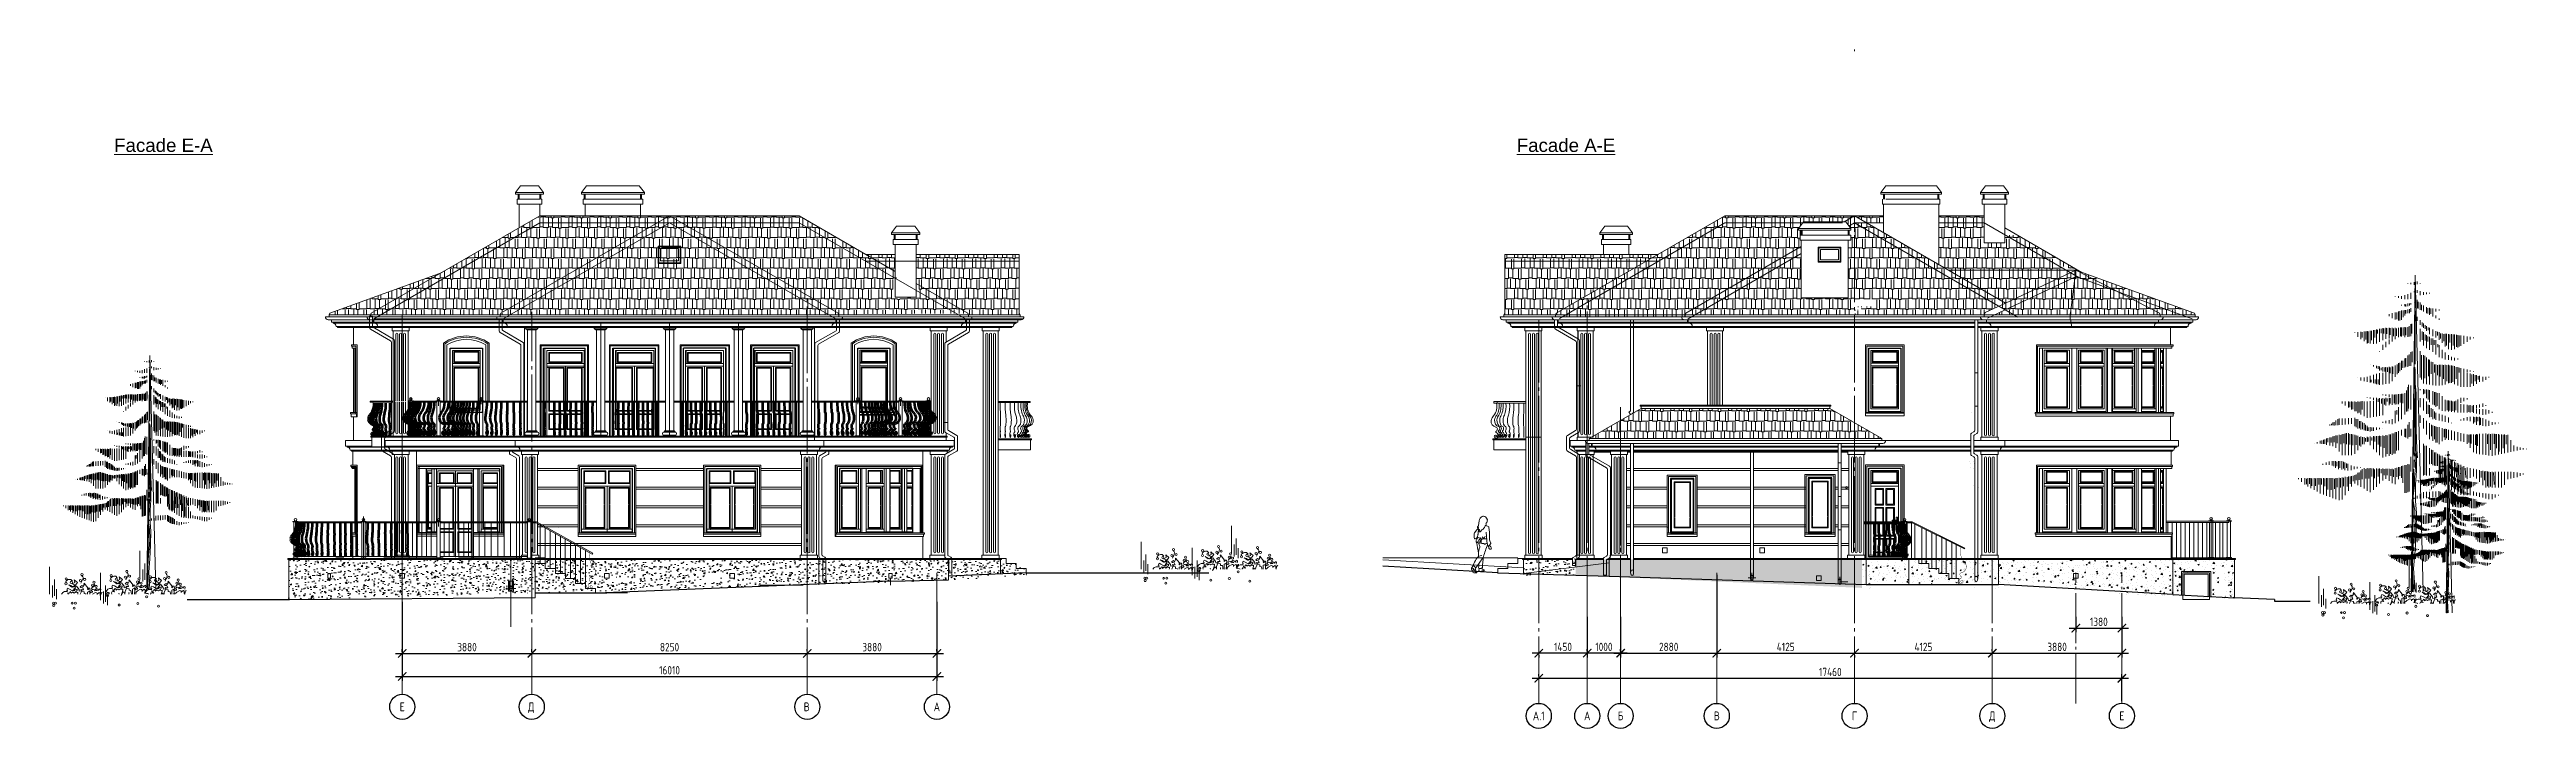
# Model space of a CAD drawing. Header units: millimetres. Extents: x -133165 to 20117, y 15722 to 63536.
# Drawn here: x -54053 to 20117, y 43231 to 63536 of the extents above; entities that cross this region are included whole.
import ezdxf
from ezdxf.enums import TextEntityAlignment as Align

# ---------------------------------------------------------------- set-up
doc = ezdxf.new("R2010")
doc.units = ezdxf.units.MM
doc.header["$PDMODE"] = 3
doc.linetypes.add('GOST2.303 5', pattern=[24, 20, -1.5, 1, -1.5])
doc.layers.get('0').update_dxf_attribs({"lineweight": 15})
doc.layers.get('DefPoints').update_dxf_attribs({"color": 41, "lineweight": 15})
for name, color, linetype, lineweight in [('axis', 7, 'GOST2.303 5', 9), ('doors', 32, 'Continuous', 15), ('friz', 173, 'Continuous', 15), ('hatch', 8, 'Continuous', 5), ('wall', 5, 'Continuous', 60)]:
    doc.layers.add(name, color=color, linetype=linetype, lineweight=lineweight)
for name, color, linetype in [('balustrade', 60, 'Continuous'), ('c1', 33, 'Continuous'), ('dim', 250, 'Continuous')]:
    doc.layers.add(name, color=color, linetype=linetype)
doc.styles.add('GOST 2.304', font='CS_Gost2304.shx')
doc.styles.add('style1', font='arial.ttf')
doc.dimstyles.new('SPDS', dxfattribs={"dimscale": 50, "dimtxt": 2.5, "dimasz": 2.5, "dimexe": 1.25, "dimexo": 0.625, "dimtad": 1, "dimdec": 0, "dimrnd": 0.001, "dimtxsty": 'GOST 2.304', "dimblk": 'ARCHTICK', "dimcen": 2.5, "dimdle": 2, "dimadec": 4, "dimazin": 2, "dimtfac": 0.75, "dimtdec": 0, "dimtmove": 1, "dimatfit": 3, "dimfxl": 1, "dimtolj": 1, "dimarcsym": 0})
pattern_1 = [(50, (-6668.25, 0), (364.3693, -31.8782), [38.1, -419.1]), (355, (-6668.25, 0), (-70.4857, 382.1133), [30.48, -335.28]), (100.451, (-6637.9, -2.66), (293.885, 350.2334), [32.38, -356.18]), (46.1842, (-6668.25, 101.6), (542.158, -84.0847), [57.15, -628.65]), (96.6356, (-6623.07, 94.6), (474.8085, 494.851), [48.57, -534.27]), (351.184, (-6668.25, 101.6), (474.809, 494.85), [45.72, -502.92]), (21, (-6617.45, 76.2), (303.2298, -204.531), [38.1, -419.1]), (326, (-6617.45, 76.2), (123.604, 368.376), [30.48, -335.28]), (71.4514, (-6592.18, 59.16), (426.833, 163.8457), [32.38, -356.18]), (37.5, (-6668.25, 0), (6.1772, 169.11008), [0, -331.216, 0, -340.36, 0, -336.55]), (7.5, (-6668.25, 0), (133.6393, 200.36115), [0, -194.056, 0, -323.596, 0, -128.27]), (327.5, (-6781.53, 0), (271.1812, -11.4575), [0, -127, 0, -396.24, 0, -525.78]), (317.5, (-6832.33, 0), (296.2584, 50.853), [0, -165.1, 0, -263.144, 0, -373.38])]
pattern_2 = [(0, (-6668.25, 0), (647.7, 304.8), [152.4, -127, 177.8, -76.2, 228.6, -101.6]), (0, (-6515.85, 12.7), (647.7, 304.8), [127, -482.6, 101.6, -152.4]), (0, (-6211.05, -19.05), (647.7, 304.8), [76.2, -787.4]), (90, (-6668.25, 0), (-215.9, 304.8), [292.1, -927.1]), (90, (-6515.85, 0), (-215.9, 304.8), [285.75, -933.45]), (90, (-6388.85, 0), (-215.9, 304.8), [266.7, -952.5]), (90, (-6211.05, -19.05), (-215.9, 304.8), [292.1, -927.1]), (90, (-6134.85, -19.05), (-215.9, 304.8), [292.1, -927.1]), (90, (-5906.25, 0), (-215.9, 304.8), [279.4, -939.8])]
pattern_3 = [(50, (422576.04, -0.0007), (364.36934, -31.87817), [38.1, -419.1]), (355, (422576.04, -0.0007), (-70.48565, 382.1133), [30.48, -335.28]), (100.451, (422606.4, -2.66), (293.885, 350.23338), [32.38, -356.18]), (46.1842, (422576.04, 101.6), (542.1581, -84.08466), [57.15, -628.65]), (96.6356, (422621.2, 94.6), (474.8085, 494.8511), [48.57, -534.27]), (351.184, (422576.04, 101.6), (474.8092, 494.8502), [45.72, -502.92]), (21, (422626.84, 76.2), (303.22976, -204.53104), [38.1, -419.1]), (326, (422626.84, 76.2), (123.60406, 368.37593), [30.48, -335.28]), (71.4514, (422652.1, 59.16), (426.83298, 163.84572), [32.38, -356.18]), (37.5, (422576.04, -0.0007), (6.177207, 169.110078), [0, -331.216, 0, -340.36, 0, -336.55]), (7.5, (422576.04, -0.0007), (133.639325, 200.36115), [0, -194.056, 0, -323.596, 0, -128.27]), (327.5, (422462.76, -0.0007), (271.18119, -11.45749), [0, -127, 0, -396.24, 0, -525.78]), (317.5, (422411.96, -0.0007), (296.25836, 50.85298), [0, -165.1, 0, -263.144, 0, -373.38])]
pattern_4 = [(0, (-12961.47, 0), (647.7, 304.8), [152.4, -127, 177.8, -76.2, 228.6, -101.6]), (0, (-12809.07, 12.7), (647.7, 304.8), [127, -482.6, 101.6, -152.4]), (0, (-12504.27, -19.05), (647.7, 304.8), [76.2, -787.4]), (90, (-12961.47, 0), (-215.9, 304.8), [292.1, -927.1]), (90, (-12809.07, 0), (-215.9, 304.8), [285.75, -933.45]), (90, (-12682.07, 0), (-215.9, 304.8), [266.7, -952.5]), (90, (-12504.27, -19.05), (-215.9, 304.8), [292.1, -927.1]), (90, (-12428.07, -19.05), (-215.9, 304.8), [292.1, -927.1]), (90, (-12199.47, 0), (-215.9, 304.8), [279.4, -939.8])]
pattern_5 = [(0, (-12961.5, 0), (0, 698.5), [508, -190.5]), (90, (-12961.5, 0), (-698.5, 4e-14), [508, -190.5])]

msp = doc.modelspace()

# ---------------------------------------------------------------- texts
at = {"linetype": 'Continuous', "ltscale": 100, "char_height": 400, "width": 25833.88, "attachment_point": 1, "style": 'style1'}
for s, insert in [('{\\fArial|b0|i0|c0|p34;\\LFacade E-A}', (-52117.1, 60874.7)), ('{\\fArial|b0|i0|c0|p34;\\LFacade A-E}', (-10117.1, 60874.7))]:
    msp.add_mtext(s, dxfattribs=dict(at, insert=insert))
at = {"layer": 'axis', "color": 3, "linetype": 'Continuous', "lineweight": 25, "ltscale": 75, "style": 'GOST 2.304'}
for s, p in [('Е', (-43491.9, 43877.5)), ('Д', (-39630.8, 43877.5)), ('В', (-31380.8, 43877.5)), ('А', (-27481.9, 43877.5)), ('А.1', (-9457.8, 43606.2)), ('А', (-8007.8, 43606.2)), ('Б', (-7007.8, 43606.2)), ('В', (-4127.8, 43606.2)), ('Г', (-2.8, 43606.2)), ('Д', (4122.2, 43606.2)), ('Е', (8002.2, 43606.7))]:
    msp.add_text(s, height=262.5, dxfattribs=at).set_placement(p, align=Align.MIDDLE_CENTER)

# ---------------------------------------------------------------- blocks, each defined once
blk = doc.blocks.new('Bitkigrn-7')
at = {"color": 251, "true_color": 0x536647}
for p, q in [((-16.1, 681.4), (-16.1, 682)), ((-9.2, 679.9), (-9.2, 682.8)), ((-9.2, 647.8), (-9.2, 660.9)), ((0.1, 699.6), (-8.8, -0.3)), ((-2.3, 678.3), (-2.3, 684.3)), ((-2.3, 662.5), (-2.3, 663.6)), ((18, -0.3), (0.1, 699.6)), ((4.6, 679.8), (4.6, 685.7)), ((4.6, 661.1), (4.6, 666.6)), ((11.5, 681.5), (11.5, 682.3)), ((11.5, 655.5), (11.5, 664.3)), ((18.5, 656.4), (18.5, 662.1)), ((25.4, 657.6), (25.4, 661.4)), ((32.3, 659.1), (32.3, 660.8)), ((-57.6, 609), (-57.6, 613.5)), ((-50.7, 604.6), (-50.7, 615.5)), ((-43.8, 652.3), (-43.8, 653.2)), ((-43.8, 602.1), (-43.8, 617.6)), ((-40.6, 617.5), (-40.6, 602.7)), ((-36.9, 649.8), (-36.9, 653.2)), ((-36.9, 599.6), (-36.9, 619.6)), ((-33.7, 620), (-33.7, 599.5)), ((-30, 647.2), (-30, 653.2)), ((-30, 633), (-30, 634.1)), ((-30, 600.8), (-30, 621.4)), ((-26.5, 621.8), (-26.5, 606.7)), ((-23, 646.4), (-23, 655.3)), ((-23, 631.3), (-23, 635.8)), ((-23, 610.6), (-23, 622.7)), ((-20.4, 635.2), (-20.4, 630.5)), ((-20.1, 615), (-20.1, 622.6)), ((-16.1, 647.1), (-16.1, 658.1)), ((-16.1, 630.9), (-16.1, 637.3)), ((-16.1, 615.7), (-16.1, 623.9)), ((-12.5, 616.1), (-12.5, 624.4)), ((-12.1, 637), (-12.1, 632.6)), ((-9.2, 634.7), (-9.2, 638.1)), ((-9.2, 618.8), (-9.2, 627.1)), ((-2.3, 638.6), (-2.3, 638.8)), ((0.4, 621.2), (-1.7, 502.8)), ((-0.1, 503.3), (0.4, 621.2)), ((4.6, 626.7), (4.6, 645.3)), ((4.6, 598.9), (4.6, 607.4)), ((6.9, 625.8), (6.9, 640.9)), ((11.5, 622.9), (11.5, 639.1)), ((14.5, 622.6), (14.5, 634.1)), ((18.5, 619.1), (18.5, 632.8)), ((25.4, 615.5), (25.4, 629.2)), ((28.5, 615), (28.5, 627.2)), ((32.3, 611.8), (32.3, 627.8)), ((35, 625.8), (35, 614.3)), ((39.2, 608.2), (39.2, 626.4)), ((46.1, 619.5), (46.1, 625)), ((46.1, 604.6), (46.1, 610.7)), ((53.1, 621.6), (53.1, 623.7)), ((53.1, 601), (53.1, 603.8)), ((-133.7, 572.4), (-133.7, 573)), ((-126.8, 563.3), (-126.8, 573.7)), ((-119.9, 558.4), (-119.9, 574.4)), ((-116.9, 573.6), (-116.9, 561.7)), ((-113, 553.5), (-113, 575.1)), ((-109.3, 575), (-109.3, 557.4)), ((-106, 549), (-106, 575.8)), ((-103.6, 575), (-103.6, 550.5)), ((-99.1, 548.6), (-99.1, 576.4)), ((-96.4, 576.8), (-96.4, 556.3)), ((-92.2, 548.2), (-92.2, 577.9)), ((-89.2, 578.3), (-89.2, 561.7)), ((-85.3, 548.6), (-85.3, 579.5)), ((-83, 578.6), (-83, 571)), ((-78.4, 552.1), (-78.4, 581.2)), ((-75.1, 581.1), (-75.1, 571.4)), ((-71.5, 555.7), (-71.5, 582.8)), ((-69.4, 581.9), (-69.4, 570.7)), ((-64.5, 558.8), (-64.5, 583.2)), ((-64.5, 540.9), (-64.5, 552.2)), ((-62.5, 582.6), (-62.5, 570.3)), ((-57.6, 559.8), (-57.6, 583.2)), ((-57.6, 547.3), (-57.6, 557.5)), ((-55, 582.6), (-55, 567.8)), ((-50.7, 553.1), (-50.7, 583.2)), ((-47.8, 581.9), (-47.8, 564.9)), ((-43.8, 558.5), (-43.8, 583.2)), ((-41.3, 581.9), (-41.3, 565.3)), ((-36.9, 562.8), (-36.9, 583.6)), ((-32.3, 583.7), (-32.3, 564.9)), ((-30, 564), (-30, 584)), ((-26.5, 583.7), (-26.5, 566)), ((-23, 563), (-23, 584.5)), ((-20.1, 584.4), (-20.1, 567.4)), ((-16.1, 563.7), (-16.1, 585)), ((-13.2, 587.3), (-13.2, 564.2)), ((-9.2, 564.9), (-9.2, 591.5)), ((-7.5, 591.9), (-7.5, 570.7)), ((11.5, 590.1), (11.5, 600.3)), ((11.5, 553.1), (11.5, 581.1)), ((15.6, 595.2), (15.6, 586.5)), ((15.6, 575.4), (15.6, 556.6)), ((18.5, 583.4), (18.5, 593.1)), ((18.5, 544.6), (18.5, 574)), ((22.1, 589.1), (22.1, 581.1)), ((22.1, 568.9), (22.1, 555.2)), ((25.4, 576.5), (25.4, 587)), ((25.4, 538.5), (25.4, 566.9)), ((28.5, 563.8), (28.5, 553.4)), ((28.9, 583.7), (28.9, 577.9)), ((32.3, 569.5), (32.3, 583.3)), ((32.3, 535), (32.3, 563.2)), ((35.7, 559.9), (35.7, 545.8)), ((39.2, 565.1), (39.2, 579.6)), ((39.2, 530.5), (39.2, 559.4)), ((42.6, 556.3), (42.6, 545.8)), ((46.1, 561.7), (46.1, 576.2)), ((46.1, 524.1), (46.1, 555.7)), ((49.8, 574.3), (49.8, 566.4)), ((53.1, 557.1), (53.1, 573.4)), ((56.6, 571), (56.6, 559.9)), ((60, 549.9), (60, 570.5)), ((63.4, 569.2), (63.4, 554.1)), ((66.9, 542.1), (66.9, 569.8)), ((69.9, 570.3), (69.9, 544)), ((73.8, 536.4), (73.8, 569.6)), ((76.8, 568.9), (76.8, 550.9)), ((80.7, 534.9), (80.7, 569.3)), ((84.3, 568.5), (84.3, 544.4)), ((87.6, 535.8), (87.6, 568.3)), ((91.5, 567.8), (91.5, 541.2)), ((94.6, 539.6), (94.6, 567.3)), ((97.6, 566.4), (97.6, 542.2)), ((101.5, 543.5), (101.5, 566.3)), ((108.4, 547.7), (108.4, 565.3)), ((115.3, 552.2), (115.3, 564.3)), ((122.2, 557.2), (122.2, 563.3)), ((129.1, 560.2), (129.1, 562.3)), ((-99.1, 501.5), (-99.1, 501.8)), ((-92.2, 497.8), (-92.2, 500.4)), ((-85.3, 494.1), (-85.3, 499)), ((-81.5, 498.3), (-81.5, 492.4)), ((-78.4, 530.7), (-78.4, 531.7)), ((-78.4, 489), (-78.4, 497.5)), ((-74.8, 495), (-74.8, 489.9)), ((-71.5, 534.4), (-71.5, 545.7)), ((-71.5, 486.8), (-71.5, 496.1)), ((-67.2, 495.8), (-67.2, 487)), ((-64.5, 459.2), (-64.5, 496.3)), ((-60.9, 495.8), (-60.9, 485.7)), ((-57.6, 460.2), (-57.6, 497.1)), ((-55.4, 495.8), (-55.4, 483.2)), ((-50.7, 465.6), (-50.7, 497.9)), ((-49.1, 497.1), (-49.1, 481.5)), ((-43.8, 474.6), (-43.8, 499.7)), ((-39.8, 502.1), (-39.8, 480.6)), ((-36.9, 483.6), (-36.9, 504.9)), ((-33.5, 505.9), (-33.5, 487.8)), ((-30, 490.5), (-30, 510.2)), ((-27.2, 510.6), (-27.2, 494.5)), ((-23, 495.7), (-23, 515.5)), ((-20.5, 516.5), (-20.5, 497.9)), ((-16.1, 497.1), (-16.1, 521.9)), ((-13.3, 524.5), (-13.3, 499.2)), ((-9.2, 499.1), (-9.2, 529.6)), ((-6.6, 531.2), (-6.6, 507.2)), ((-1.7, 469.2), (-0.6, 496.3)), ((-0.6, 496.3), (0.5, 489.3)), ((11.5, 473.8), (11.5, 531.8)), ((14.5, 522.5), (14.5, 469.2)), ((18.5, 460.1), (18.5, 522.7)), ((21.4, 521.3), (21.4, 472.3)), ((25.4, 459), (25.4, 517.6)), ((29.9, 513.6), (29.9, 476.6)), ((32.3, 457.9), (32.3, 512.4)), ((35.7, 508.2), (35.7, 481.2)), ((39.2, 456.8), (39.2, 507.2)), ((43, 502.4), (43, 484.3)), ((46.1, 455.8), (46.1, 502)), ((49.6, 500.9), (49.6, 478.5)), ((50.8, 547.3), (50.8, 540.4)), ((53.1, 518.5), (53.1, 544.7)), ((53.1, 455.8), (53.1, 501.8)), ((55.8, 501.3), (55.8, 475.4)), ((60, 516), (60, 534.9)), ((60, 456.7), (60, 501.6)), ((62.7, 500.9), (62.7, 470.8)), ((66.9, 513.4), (66.9, 528.8)), ((66.9, 458.2), (66.9, 501.4)), ((70.1, 500.5), (70.1, 465)), ((73.8, 512.2), (73.8, 522.8)), ((73.8, 460.7), (73.8, 501.2)), ((77, 500.1), (77, 461.9)), ((80.7, 511.8), (80.7, 518.8)), ((80.7, 461.6), (80.7, 500.2)), ((83.6, 499), (83.6, 463.5)), ((87.6, 511.4), (87.6, 517.2)), ((87.6, 458.8), (87.6, 498.2)), ((91.3, 496.3), (91.3, 470.8)), ((94.6, 513.4), (94.6, 515.5)), ((94.6, 455.8), (94.6, 496.2)), ((97.8, 494.7), (97.8, 484.3)), ((101.5, 452.7), (101.5, 494.3)), ((-126.8, 473.9), (-126.8, 474.2)), ((-119.9, 467), (-119.9, 473.8)), ((-113, 465), (-113, 473.4)), ((-106, 463.8), (-106, 475.1)), ((-99.1, 462.5), (-99.1, 477.3)), ((-97.1, 463), (-97.1, 468.4)), ((-92.2, 460.8), (-92.2, 479.4)), ((-88.7, 460), (-88.7, 468.9)), ((-85.3, 459), (-85.3, 481.6)), ((-81.5, 458.7), (-81.5, 468.9)), ((-78.4, 457.3), (-78.4, 483)), ((-71.5, 458.1), (-71.5, 484)), ((-18.8, 444.4), (-18.8, 398.5)), ((-16.1, 398.9), (-16.1, 452.4)), ((-14.2, 457.1), (-14.2, 404.8)), ((-9.2, 402.8), (-9.2, 456)), ((-1.7, 438.8), (-1.7, 469.2)), ((1, 442.6), (-1.2, 476.8)), ((0.5, 489.3), (0.5, 478.4)), ((0.5, 478.4), (0.5, 459.4)), ((0.5, 459.4), (1.5, 446.4)), ((0.5, 413.2), (1, 442.6)), ((1.5, 446.4), (2.1, 438.2)), ((11.5, 445.6), (11.5, 447.9)), ((18.5, 436.5), (18.5, 447.3)), ((21.4, 446.5), (21.4, 438)), ((25.4, 427.5), (25.4, 446.8)), ((29.2, 446.1), (29.2, 424.5)), ((32.3, 418.8), (32.3, 445.2)), ((39.2, 413.7), (39.2, 443.1)), ((43.4, 441.1), (43.4, 412.1)), ((46.1, 408.5), (46.1, 441)), ((49.2, 439.1), (49.2, 410.6)), ((53.1, 403.4), (53.1, 439)), ((108.4, 452.6), (108.4, 492.5)), ((115.3, 486.1), (115.3, 490.9)), ((115.3, 452.6), (115.3, 484.2)), ((122.2, 486.4), (122.2, 489.2)), ((122.2, 452.6), (122.2, 482.3)), ((126, 480.1), (126, 460)), ((129.1, 486.6), (129.1, 487.5)), ((129.1, 455.2), (129.1, 480.5)), ((132.9, 478.5), (132.9, 465)), ((136.1, 459.5), (136.1, 478.6)), ((139.9, 476.6), (139.9, 469.2)), ((143, 463.8), (143, 476.8)), ((149.9, 464.3), (149.9, 475.1)), ((156.8, 468), (156.8, 475.1)), ((163.7, 473.2), (163.7, 475.1)), ((-161.4, 416.2), (-161.4, 420.6)), ((-154.5, 411.7), (-154.5, 420.6)), ((-147.6, 407.2), (-147.6, 420.6)), ((-144.6, 419.6), (-144.6, 407.8)), ((-140.6, 402.7), (-140.6, 420.6)), ((-137.5, 419.6), (-137.5, 403.1)), ((-133.7, 398.6), (-133.7, 420.6)), ((-133.7, 366.1), (-133.7, 384.2)), ((-130.3, 418.7), (-130.3, 398.9)), ((-126.8, 394.9), (-126.8, 420.6)), ((-123.6, 419.6), (-123.6, 396)), ((-119.9, 391.3), (-119.9, 420.6)), ((-117.3, 420.8), (-117.3, 402.7)), ((-113, 387.7), (-113, 420.6)), ((-106, 429.5), (-106, 430)), ((-106, 384.1), (-106, 420.7)), ((-99.1, 426.7), (-99.1, 429.4)), ((-99.1, 384.8), (-99.1, 421.2)), ((-92.2, 423.9), (-92.2, 428.8)), ((-92.2, 386.1), (-92.2, 421.7)), ((-85.3, 387.3), (-85.3, 428.1)), ((-81.9, 426.3), (-81.9, 419.6)), ((-78.4, 388.6), (-78.4, 427.5)), ((-74.3, 426.3), (-74.3, 415.8)), ((-71.5, 434.4), (-71.5, 435.7)), ((-71.5, 389.9), (-71.5, 427.8)), ((-68, 426.3), (-68, 413.7)), ((-64.5, 432.7), (-64.5, 435.7)), ((-64.5, 411.3), (-64.5, 428.1)), ((-62.1, 426.7), (-62.1, 420)), ((-57.6, 431), (-57.6, 435.7)), ((-57.6, 412.1), (-57.6, 428.4)), ((-55, 427.6), (-55, 415.8)), ((-50.7, 429.2), (-50.7, 435.7)), ((-50.7, 412.8), (-50.7, 428.8)), ((-46.6, 435.2), (-46.6, 416.6)), ((-43.8, 413.6), (-43.8, 436)), ((-43.8, 372.4), (-43.8, 400)), ((-40.7, 401), (-40.7, 391.3)), ((-40.2, 435.6), (-40.2, 414.5)), ((-36.9, 414.4), (-36.9, 436.8)), ((-36.9, 376.6), (-36.9, 407.6)), ((-33.1, 436.4), (-33.1, 417.9)), ((-30, 415.1), (-30, 437.6)), ((-30, 380.9), (-30, 415.1)), ((-27.2, 437.3), (-27.2, 417)), ((-23, 391.3), (-23, 438.5)), ((-1.7, 327.4), (-1.7, 438.8)), ((1, 311.1), (0.5, 413.2)), ((2.1, 438.2), (2.1, 422.5)), ((2.1, 422.5), (2.6, 394.2)), ((2.6, 394.2), (2.1, 358.9)), ((11.5, 407.7), (11.5, 428)), ((11.5, 373.4), (11.5, 389.3)), ((18.5, 400.4), (18.5, 426.9)), ((25.4, 393.2), (25.4, 420)), ((29.2, 412.9), (29.2, 393.2)), ((32.3, 385.9), (32.3, 412.1)), ((35.7, 405.6), (35.7, 386.7)), ((39.2, 381.5), (39.2, 403.7)), ((43, 398.2), (43, 382.8)), ((46.1, 380.1), (46.1, 395.3)), ((53.1, 378.6), (53.1, 392.7)), ((60, 399.8), (60, 432.2)), ((60, 377.1), (60, 390.7)), ((66.9, 399), (66.9, 423.7)), ((66.9, 375.7), (66.9, 388.7)), ((70.8, 422.2), (70.8, 401.3)), ((73.8, 398.2), (73.8, 422.5)), ((73.8, 374.2), (73.8, 385.2)), ((77, 421.8), (77, 400.2)), ((80.7, 397.4), (80.7, 421.5)), ((83.9, 420.6), (83.9, 399.8)), ((87.6, 396.6), (87.6, 420.6)), ((90.5, 421.8), (90.5, 400.9)), ((94.6, 396), (94.6, 424.7)), ((101.5, 417.4), (101.5, 428.8)), ((101.5, 396), (101.5, 414.6)), ((108.4, 421), (108.4, 428.3)), ((108.4, 396), (108.4, 413.8)), ((115.3, 424.7), (115.3, 427.8)), ((115.3, 396), (115.3, 413)), ((115.3, 378.6), (115.3, 385.8)), ((119, 411.8), (119, 397.5)), ((122.2, 396), (122.2, 412.4)), ((122.2, 377), (122.2, 386.1)), ((126.8, 411), (126.8, 397.5)), ((129.1, 395.3), (129.1, 412.4)), ((129.1, 372), (129.1, 386.1)), ((132.6, 385.5), (132.6, 374.3)), ((136.1, 405.3), (136.1, 412.4)), ((136.1, 394), (136.1, 404)), ((136.1, 368.7), (136.1, 386.1)), ((138.7, 385.5), (138.7, 377)), ((143, 407.1), (143, 413.6)), ((143, 392.6), (143, 403.7)), ((143, 367.8), (143, 386.1)), ((145, 384.3), (145, 368.5)), ((149.9, 408.8), (149.9, 416.2)), ((149.9, 391.2), (149.9, 403.3)), ((156.8, 410.5), (156.8, 412.4)), ((156.8, 391.5), (156.8, 403)), ((163.7, 393.5), (163.7, 401.5)), ((170.7, 395.4), (170.7, 397.2)), ((-216.7, 327.5), (-216.7, 330.4)), ((-209.8, 327.5), (-209.8, 333)), ((-206.3, 334.4), (-206.3, 326.6)), ((-202.9, 326.4), (-202.9, 335.6)), ((-199.7, 336.3), (-199.7, 326.6)), ((-196, 324.8), (-196, 338.2)), ((-193.5, 339), (-193.5, 330.1)), ((-189.1, 367.5), (-189.1, 369.7)), ((-189.1, 323.3), (-189.1, 340.9)), ((-185.7, 341), (-185.7, 329.3)), ((-185.3, 370.9), (-185.3, 368.2)), ((-182.1, 367.8), (-182.1, 374)), ((-182.1, 321.7), (-182.1, 343.1)), ((-179.1, 374.4), (-179.1, 367.4)), ((-179.1, 343.7), (-179.1, 330.5)), ((-175.2, 368.2), (-175.2, 378.3)), ((-175.2, 317.8), (-175.2, 344.8)), ((-172.5, 345.3), (-172.5, 328.5)), ((-171.3, 381.1), (-171.3, 368.2)), ((-168.3, 368.6), (-168.3, 382.4)), ((-168.3, 309.7), (-168.3, 346.5)), ((-164.7, 345.6), (-164.7, 326.2)), ((-161.4, 368.9), (-161.4, 382.7)), ((-161.4, 301.7), (-161.4, 348.1)), ((-158.1, 348.4), (-158.1, 328.1)), ((-154.5, 369.5), (-154.5, 383.1)), ((-154.5, 301.5), (-154.5, 349.8)), ((-151.5, 350.3), (-151.5, 326.2)), ((-147.6, 370.2), (-147.6, 383.5)), ((-147.6, 301.5), (-147.6, 350.1)), ((-144.1, 348.4), (-144.1, 325)), ((-140.6, 371), (-140.6, 383.8)), ((-140.6, 301.5), (-140.6, 348.3)), ((-137.8, 347.2), (-137.8, 323.5)), ((-133.7, 304.9), (-133.7, 346.5)), ((-130.5, 344.9), (-130.5, 324.6)), ((-130.1, 381.5), (-130.1, 363.2)), ((-126.8, 360.9), (-126.8, 380.9)), ((-126.8, 313), (-126.8, 344.7)), ((-123.1, 341.8), (-123.1, 322.7)), ((-122.7, 377.2), (-122.7, 361.2)), ((-119.9, 358.6), (-119.9, 377.1)), ((-119.9, 320.9), (-119.9, 342.9)), ((-116.5, 341.4), (-116.5, 326.2)), ((-116.1, 374.1), (-116.1, 358.9)), ((-113, 357.1), (-113, 372.4)), ((-113, 326), (-113, 341.3)), ((-109.8, 356.5), (-109.8, 369)), ((-109.5, 339.4), (-109.5, 332)), ((-106, 355.6), (-106, 366.5)), ((-106, 331), (-106, 341.9)), ((-104, 355.4), (-104, 362.8)), ((-104, 341), (-104, 332)), ((-99.1, 354.1), (-99.1, 363.3)), ((-99.1, 323.8), (-99.1, 342.6)), ((-95.8, 355.4), (-95.8, 362.8)), ((-95.5, 341), (-95.5, 334)), ((-92.2, 355.8), (-92.2, 362.9)), ((-92.2, 314.8), (-92.2, 343.3)), ((-89.2, 342.9), (-89.2, 332)), ((-85.3, 357.7), (-85.3, 362.5)), ((-85.3, 308.1), (-85.3, 344)), ((-81.8, 343.3), (-81.8, 325)), ((-78.4, 359.5), (-78.4, 362.1)), ((-78.4, 301.6), (-78.4, 344.7)), ((-75.6, 343.7), (-75.6, 321.1)), ((-71.5, 373.4), (-71.5, 375.4)), ((-71.5, 361.3), (-71.5, 361.7)), ((-71.5, 296.3), (-71.5, 345.4)), ((-68.6, 343.7), (-68.6, 317.6)), ((-64.5, 372.4), (-64.5, 377.3)), ((-64.5, 298.4), (-64.5, 346.1)), ((-61.6, 345.3), (-61.6, 304.4)), ((-57.6, 371.4), (-57.6, 379.2)), ((-57.6, 300.4), (-57.6, 347.1)), ((-54.6, 347.2), (-54.6, 304.4)), ((-50.7, 370.4), (-50.7, 381.1)), ((-50.7, 302.5), (-50.7, 349.7)), ((-47.2, 349.5), (-47.2, 305.6)), ((-43.8, 305.4), (-43.8, 352.3)), ((-41, 352.7), (-41, 312.2)), ((-36.9, 312.4), (-36.9, 355)), ((-30, 345.3), (-30, 357.6)), ((-23, 341.9), (-23, 360.2)), ((-20.1, 340.6), (-20.1, 359.9)), ((-16.1, 338.6), (-16.1, 368.4)), ((-12.7, 342.3), (-12.7, 374.7)), ((-9.2, 343.2), (-9.2, 359.6)), ((-3.9, 303), (-2.8, 360)), ((2.1, 358.9), (3.7, 314.4)), ((18.5, 360.5), (18.5, 383.6)), ((25.4, 347.6), (25.4, 377.9)), ((32.3, 337.3), (32.3, 372.3)), ((36.1, 368.5), (36.1, 344)), ((39.2, 333.5), (39.2, 367)), ((42.9, 365.6), (42.9, 336.7)), ((46.1, 329.6), (46.1, 365.2)), ((49.1, 363.9), (49.1, 329.9)), ((53.1, 325.8), (53.1, 363.4)), ((60, 332.9), (60, 361.5)), ((64.4, 358.8), (64.4, 341.8)), ((66.9, 335.7), (66.9, 359.7)), ((69.5, 358.8), (69.5, 339.5)), ((73.8, 335.7), (73.8, 357.9)), ((80.7, 372.7), (80.7, 373.2)), ((80.7, 335.7), (80.7, 356)), ((87.6, 335), (87.6, 354.2)), ((94.6, 333.6), (94.6, 352.4)), ((101.5, 378.6), (101.5, 380.8)), ((101.5, 332.3), (101.5, 350.6)), ((108.4, 378.6), (108.4, 383.3)), ((108.4, 331), (108.4, 348.8)), ((115.3, 326.4), (115.3, 347)), ((118.9, 346.3), (118.9, 329.3)), ((122.2, 317.5), (122.2, 347.1)), ((124.5, 347.5), (124.5, 327.6)), ((129.1, 308.6), (129.1, 347.5)), ((133.6, 346.9), (133.6, 324.8)), ((136.1, 305), (136.1, 348)), ((138.2, 347.5), (138.2, 322.5)), ((143, 304), (143, 348.5)), ((149.9, 366.8), (149.9, 383.6)), ((149.9, 303.1), (149.9, 348.9)), ((156.8, 365.8), (156.8, 380.4)), ((156.8, 302.1), (156.8, 349.4)), ((160.3, 347.5), (160.3, 327)), ((163.7, 366.6), (163.7, 377.3)), ((163.7, 301.2), (163.7, 349.1)), ((167.1, 348), (167.1, 313.4)), ((170.7, 368.5), (170.7, 374.6)), ((170.7, 300.2), (170.7, 348.7)), ((175, 348.6), (175, 326.5)), ((177.6, 370.5), (177.6, 373.9)), ((177.6, 301.6), (177.6, 348.3)), ((180.1, 348), (180.1, 317.4)), ((184.5, 372.5), (184.5, 373.1)), ((184.5, 303.2), (184.5, 347.9)), ((186.4, 346.9), (186.4, 310)), ((191.4, 304.8), (191.4, 347.5)), ((194.9, 346.9), (194.9, 317.4)), ((198.3, 306.3), (198.3, 347.1)), ((201.7, 345.8), (201.7, 325.9)), ((205.2, 307.7), (205.2, 346.7)), ((212.2, 309.2), (212.2, 335)), ((-223.6, 327.5), (-223.6, 327.7)), ((-204, 280.5), (-204, 282.6)), ((-197.1, 280.5), (-197.1, 285.2)), ((-190.2, 280.5), (-190.2, 287.7)), ((-183.3, 278.8), (-183.3, 288)), ((-179.7, 288.2), (-179.7, 277.2)), ((-176.4, 273.9), (-176.4, 288)), ((-173.1, 286.7), (-173.1, 277.2)), ((-169.5, 270.6), (-169.5, 288)), ((-166.9, 288.2), (-166.9, 273.8)), ((-162.5, 269.6), (-162.5, 288)), ((-158.8, 286.7), (-158.8, 271.9)), ((-155.6, 268.6), (-155.6, 285.5)), ((-151.6, 282.9), (-151.6, 273.4)), ((-148.7, 267.6), (-148.7, 282.3)), ((-141.8, 268.4), (-141.8, 279.1)), ((-134.9, 270.4), (-134.9, 276.5)), ((-128, 272.4), (-128, 275.7)), ((-121, 274.4), (-121, 275)), ((-36.9, 248.8), (-36.9, 275)), ((-33.9, 256.2), (-33.9, 274.8)), ((-30, 251.2), (-30, 277.3)), ((-26.9, 277.7), (-26.9, 240.2)), ((-23, 218), (-23, 279.6)), ((-19.5, 218.6), (-19.5, 279.4)), ((-16.1, 219.4), (-16.1, 281.9)), ((-13.3, 220.9), (-13.3, 281.1)), ((-9.2, 265.3), (-9.2, 297.9)), ((-2.3, 274.5), (-2.3, 291.1)), ((-1.7, 299.2), (-1.7, 327.4)), ((0.8, 275), (-1.6, 253.1)), ((-0.8, 307.1), (0, 298.5)), ((3.1, 297.7), (-0.8, 307.1)), ((0, 298.5), (0.8, 275)), ((5.3, 295.4), (1, 311.1)), ((3.1, 268), (3.1, 297.7)), ((3.7, 314.4), (5.3, 295.4)), ((18.5, 256.3), (18.5, 327)), ((21.9, 322.5), (21.9, 257.8)), ((25.4, 256.3), (25.4, 322.1)), ((32.3, 281.5), (32.3, 317.3)), ((36.1, 313.4), (36.1, 282.8)), ((39.2, 279.8), (39.2, 312.4)), ((43.4, 307.7), (43.4, 278.8)), ((46.1, 278), (46.1, 307.5)), ((49.7, 304.3), (49.7, 278.2)), ((53.1, 247.3), (53.1, 303.2)), ((55.3, 300.4), (56.5, 240.2)), ((60, 237.2), (60, 299.9)), ((64.4, 235.7), (64.4, 296.4)), ((66.9, 232.9), (66.9, 296.7)), ((68.4, 293.5), (69.5, 236.8)), ((73.8, 228.6), (73.8, 293.5)), ((77.5, 289), (76.3, 243.6)), ((80.7, 224.3), (80.7, 290.2)), ((82, 288.4), (83.7, 244.2)), ((87.6, 219.9), (87.6, 287)), ((90.5, 284.5), (91.6, 252.7)), ((94.6, 215.6), (94.6, 283.7)), ((97.3, 279.9), (97.9, 235.1)), ((101.5, 213.7), (101.5, 280.5)), ((104.1, 276), (104.7, 217.5)), ((108.4, 213.4), (108.4, 277.3)), ((219.1, 310.7), (219.1, 323)), ((226, 312.2), (226, 319.7)), ((232.9, 313.1), (232.9, 318.4)), ((239.8, 313.9), (239.8, 317.1)), ((246.7, 314.8), (246.7, 315.9)), ((-258.2, 248.4), (-258.2, 250.9)), ((-251.3, 242.5), (-251.3, 250.9)), ((-244.4, 236.7), (-244.4, 250.9)), ((-240.7, 249.5), (-240.7, 237.6)), ((-237.5, 232.5), (-237.5, 250.9)), ((-233.6, 250.5), (-233.6, 238.1)), ((-230.6, 228.6), (-230.6, 250.9)), ((-228.3, 250), (-228.3, 233.8)), ((-223.6, 224.8), (-223.6, 250.9)), ((-220.7, 250), (-220.7, 233.8)), ((-216.7, 220.9), (-216.7, 250.9)), ((-213.1, 250.5), (-213.1, 236.7)), ((-209.8, 217), (-209.8, 250.9)), ((-206.9, 250), (-206.9, 236.7)), ((-202.9, 214.3), (-202.9, 250.9)), ((-199.7, 250), (-199.7, 233.3)), ((-196, 211.8), (-196, 250.9)), ((-193.5, 250.5), (-193.5, 225.7)), ((-189.1, 209.3), (-189.1, 250.9)), ((-185.9, 250.5), (-185.9, 224.7)), ((-182.1, 206.8), (-182.1, 250.9)), ((-178.3, 249.1), (-178.3, 227.1)), ((-175.2, 204.3), (-175.2, 250.9)), ((-172.6, 250.5), (-172.6, 230.5)), ((-168.3, 201.8), (-168.3, 251.2)), ((-165, 250.5), (-165, 230)), ((-161.4, 203.8), (-161.4, 252.3)), ((-158.3, 251.4), (-158.3, 232.8)), ((-154.5, 213.4), (-154.5, 253.4)), ((-150.7, 253.3), (-150.7, 232.4)), ((-147.6, 222.9), (-147.6, 254.4)), ((-144, 254.3), (-144, 238.1)), ((-140.6, 232.5), (-140.6, 255.5)), ((-137.3, 255.7), (-137.3, 244.3)), ((-133.7, 239.1), (-133.7, 257.5)), ((-130.2, 258.6), (-130.2, 246.2)), ((-126.8, 235.4), (-126.8, 262.7)), ((-123.5, 263.4), (-123.5, 246.7)), ((-119.9, 231.7), (-119.9, 267.9)), ((-117.3, 270.5), (-117.3, 248.6)), ((-113, 228.1), (-113, 272.7)), ((-109.2, 271), (-109.2, 250)), ((-106, 222.4), (-106, 272.6)), ((-102.1, 271.9), (-102.1, 250)), ((-99.1, 219.5), (-99.1, 272.5)), ((-95.4, 271.9), (-95.4, 254.3)), ((-92.2, 225.1), (-92.2, 272.3)), ((-89.7, 270), (-89.7, 250.5)), ((-85.3, 231.2), (-85.3, 272.2)), ((-81.6, 271.5), (-81.6, 254.3)), ((-78.4, 238.6), (-78.4, 272)), ((-74.9, 270.5), (-74.9, 261.9)), ((-71.5, 245.9), (-71.5, 271.9)), ((-68.7, 270.5), (-68.7, 257.2)), ((-64.5, 249.3), (-64.5, 271.7)), ((-61.6, 271.5), (-61.6, 257.6)), ((-57.6, 244.5), (-57.6, 271.6)), ((-53.5, 270.5), (-53.5, 255.7)), ((-50.7, 239.7), (-50.7, 271.4)), ((-47.8, 270), (-47.8, 253.8)), ((-43.8, 237.7), (-43.8, 272.7)), ((-40.6, 273.4), (-40.6, 253.8)), ((-1.6, 234.3), (-4.7, 206.1)), ((-3.9, 198.2), (-3.1, 260.9)), ((-3.1, 260.9), (-3.1, 271.1)), ((-1.6, 253.1), (-1.6, 234.3)), ((0.8, 235.8), (3.1, 268)), ((0.8, 199.8), (0.8, 235.8)), ((18.4, 206.3), (18.4, 220.1)), ((25.3, 206.6), (25.3, 220.4)), ((32.2, 207.2), (32.2, 220.8)), ((32.3, 256.3), (32.3, 273.1)), ((39.2, 207.9), (39.2, 221.2)), ((46.1, 208.7), (46.1, 221.5)), ((53, 203.8), (53, 221.9)), ((55.9, 202.2), (55.9, 220.3)), ((110.9, 272.5), (112.6, 252.1)), ((115.3, 248.7), (115.3, 274.1)), ((115.3, 213.2), (115.3, 245.3)), ((122.2, 251.4), (122.2, 272.7)), ((122.2, 212.9), (122.2, 233.2)), ((129.1, 254.1), (129.1, 271.4)), ((129.1, 212.6), (129.1, 221.1)), ((136.1, 250.1), (136.1, 270)), ((143, 242.8), (143, 268.7)), ((146.7, 266.3), (146.7, 252.1)), ((149.9, 235.5), (149.9, 267.3)), ((154, 265.2), (153.5, 246.4)), ((156.8, 230.3), (156.8, 266)), ((160.3, 265.7), (160.3, 232.8)), ((163.7, 230.3), (163.7, 264.7)), ((167.1, 264), (167.1, 232.3)), ((170.7, 230.3), (170.7, 264.5)), ((173.9, 263.5), (175, 236.8)), ((177.6, 230.3), (177.6, 264.5)), ((184.5, 230.3), (184.5, 264.5)), ((191.4, 230.3), (191.4, 264.5)), ((198.3, 235.8), (198.3, 264.5)), ((205.2, 248.4), (205.2, 264.5)), ((212.2, 250), (212.2, 264.5)), ((219.1, 251.7), (219.1, 264.3)), ((226, 253.3), (226, 263.2)), ((232.9, 255.9), (232.9, 262.1)), ((239.8, 258.8), (239.8, 261)), ((-4.7, 206.1), (-0.8, 178.6)), ((-4.7, 137.1), (-3.9, 168.5)), ((-3.9, 168.5), (-3.9, 198.2)), ((-2.3, 205.2), (-2.3, 207.4)), ((-0.8, 178.6), (0, 149.6)), ((3.1, 173.9), (0.8, 199.8)), ((2.3, 131.6), (3.1, 173.9)), ((4.6, 205.5), (4.6, 211.7)), ((11.5, 205.9), (11.5, 216)), ((59.9, 198.6), (59.9, 218.6)), ((63.3, 197.6), (63.3, 215.8)), ((66.8, 196.3), (66.8, 214.8)), ((70.1, 195.9), (70.1, 212.4)), ((73.7, 194.8), (73.7, 210.1)), ((80.7, 193.3), (80.7, 204.2)), ((87.6, 191.8), (87.6, 201)), ((94.5, 193.5), (94.5, 200.6)), ((101.4, 195.4), (101.4, 200.2)), ((108.3, 197.2), (108.3, 199.8)), ((115.3, 199), (115.3, 199.4)), ((136.1, 211.3), (136.1, 218.8)), ((143, 209.5), (143, 218.1)), ((149.9, 207.7), (149.9, 217.5)), ((156.8, 205.9), (156.8, 216.8)), ((163.7, 204.2), (163.7, 216.2)), ((170.7, 204.2), (170.7, 215.5)), ((177.6, 208.2), (177.6, 214.8)), ((184.5, 212.1), (184.5, 214.2)), ((-5.5, 65), (-4.7, 137.1)), ((-0.8, 133.2), (-3.9, 102.6)), ((0, 149.6), (-0.8, 133.2)), ((0, 90.9), (2.3, 131.6)), ((-6.3, 21.9), (-5.5, 65)), ((-4.7, 86.2), (-5.5, 66.6)), ((-5.5, 66.6), (-5.5, 47.8)), ((-3.9, 102.6), (-4.7, 86.2)), ((-3.1, 50.9), (0, 90.9)), ((-6.3, 0), (-6.3, 21.9)), ((-3.9, -0.8), (-6.3, 0)), ((-5.5, 47.8), (-5.5, 21.2)), ((-5.5, 21.2), (-3.9, -0.8)), ((0, 0), (-3.1, 50.9))]:
    blk.add_line(p, q, dxfattribs=at)
blk = doc.blocks.new('Clgr-2')
at = {"color": 59, "true_color": 0x47573d}
for p, q in [((270.6, 174.9), (270.6, 93)), ((0, 127), (0, 45.1)), ((14.6, 89.1), (14.6, 40.2)), ((51.7, 85.9), (48.4, 83.5)), ((48.4, 83.5), (49.3, 81.1)), ((54.8, 88.4), (51.7, 85.9)), ((58.1, 89.2), (54.8, 88.4)), ((63.7, 89.2), (58.1, 89.2)), ((68.4, 84.3), (63.7, 89.2)), ((75.5, 79.6), (67.6, 75.6)), ((67.6, 75.6), (73.2, 74)), ((74, 87.6), (75.5, 79.6)), ((83.7, 79.6), (74, 87.6)), ((74.8, 68.3), (83.7, 79.6)), ((94, 78), (96.3, 83.5)), ((96.3, 83.5), (98, 85.9)), ((98, 97.9), (97.2, 97.9)), ((99.6, 97.9), (98, 97.9)), ((98, 85.9), (99.6, 90)), ((100.4, 93.9), (99.6, 97.9)), ((99.6, 90), (100.4, 93.9)), ((103.6, 78), (102.7, 75.6)), ((102.7, 75.6), (103.6, 73.2)), ((114.7, 63.6), (103.6, 78)), ((135.5, 74.8), (133.9, 76.4)), ((134.7, 73.2), (135.5, 74.8)), ((153, 108.8), (153, 26.8)), ((186.3, 95.6), (183, 93.2)), ((183, 93.2), (184, 90.8)), ((189.4, 98.1), (186.3, 95.6)), ((192.7, 98.8), (189.4, 98.1)), ((191.9, 82.9), (197.5, 78.9)), ((198.3, 80.5), (191.9, 82.9)), ((198.3, 98.8), (192.7, 98.8)), ((197.5, 78.9), (201.4, 75.6)), ((203, 94), (198.3, 98.8)), ((204.7, 75.6), (198.3, 80.5)), ((201.4, 75.6), (204.7, 77.2)), ((210.2, 89.2), (202.2, 85.3)), ((202.2, 85.3), (207.8, 83.7)), ((211.1, 82.9), (204.7, 75.6)), ((204.7, 77.2), (210.2, 76.4)), ((207.8, 83.7), (211.1, 82.9)), ((208.6, 97.3), (210.2, 89.2)), ((218.3, 89.2), (208.6, 97.3)), ((209.4, 78), (218.3, 89.2)), ((215, 78.9), (209.4, 78)), ((210.2, 76.4), (212.7, 74)), ((223, 68.5), (215, 78.9)), ((231.9, 80.5), (226.3, 76.4)), ((226.3, 76.4), (228.6, 74.8)), ((228.6, 87.6), (230.9, 93.2)), ((228.6, 74.8), (234.2, 74)), ((230.9, 93.2), (232.7, 95.6)), ((232.7, 107.6), (231.9, 107.6)), ((235, 77.2), (231.9, 80.5)), ((234.2, 107.6), (232.7, 107.6)), ((232.7, 95.6), (234.2, 99.6)), ((235, 103.6), (234.2, 107.6)), ((234.2, 99.6), (235, 103.6)), ((238.3, 82.9), (235, 77.2)), ((238.3, 87.6), (237.3, 85.3)), ((237.3, 85.3), (238.3, 82.9)), ((249.4, 73.2), (238.3, 87.6)), ((261.4, 73.2), (263.7, 75.6)), ((263.7, 75.6), (266.2, 76.4)), ((266.2, 76.4), (269.3, 78.9)), ((270.1, 84.5), (268.6, 86)), ((269.3, 82.9), (270.1, 84.5)), ((269.3, 78.9), (269.3, 82.9)), ((279, 118.6), (279, 83.1)), ((285.1, 137), (285.1, 88)), ((291.3, 107.7), (291.3, 78.2)), ((303.6, 92), (300.3, 89.7)), ((300.3, 89.7), (301.3, 87.3)), ((306.7, 94.5), (303.6, 92)), ((310, 95.3), (306.7, 94.5)), ((309.2, 79.3), (314.8, 75.4)), ((315.6, 77), (309.2, 79.3)), ((315.6, 95.3), (310, 95.3)), ((314.8, 75.4), (318.8, 72.1)), ((320.3, 90.4), (315.6, 95.3)), ((322, 72.1), (315.6, 77)), ((327.5, 85.7), (319.5, 81.7)), ((319.5, 81.7), (325.2, 80.1)), ((328.4, 79.3), (322, 72.1)), ((325.2, 80.1), (328.4, 79.3)), ((325.9, 93.7), (327.5, 85.7)), ((335.6, 85.7), (325.9, 93.7)), ((326.7, 74.5), (335.6, 85.7)), ((332.3, 75.4), (326.7, 74.5)), ((340.3, 65), (332.3, 75.4)), ((349.2, 77), (343.6, 72.9)), ((345.9, 84.1), (348.3, 89.7)), ((348.3, 89.7), (350, 92)), ((350, 104), (349.2, 104)), ((352.3, 73.7), (349.2, 77)), ((351.5, 104), (350, 104)), ((350, 92), (351.5, 96.1)), ((352.3, 100.1), (351.5, 104)), ((351.5, 96.1), (352.3, 100.1)), ((355.6, 79.3), (352.3, 73.7)), ((355.6, 84.1), (354.7, 81.7)), ((354.7, 81.7), (355.6, 79.3)), ((366.7, 69.7), (355.6, 84.1)), ((383.5, 72.9), (386.7, 75.4)), ((387.4, 80.9), (385.9, 82.5)), ((386.7, 79.3), (387.4, 80.9)), ((386.7, 75.4), (386.7, 79.3)), ((8.5, 70.7), (8.5, 35.3)), ((20.7, 59.8), (20.7, 30.4)), ((36.5, 46), (35.5, 45)), ((39.6, 50), (36.5, 46)), ((45.3, 52.5), (39.6, 50)), ((49.3, 52.5), (45.3, 52.5)), ((52.4, 52.5), (49.3, 52.5)), ((54, 62.8), (51.7, 56.4)), ((51.7, 56.4), (54, 55.6)), ((53.2, 51.7), (52.4, 52.5)), ((54, 55.6), (53.2, 51.7)), ((59.6, 60.4), (54, 62.8)), ((54.8, 49.2), (59.6, 47.6)), ((54.8, 46.8), (54.8, 49.2)), ((56.9, 45), (54.8, 46.8)), ((57.3, 73.2), (62.9, 69.2)), ((63.7, 70.8), (57.3, 73.2)), ((68.4, 54.9), (59.6, 60.4)), ((59.6, 47.6), (60.4, 50.8)), ((60.4, 50.8), (62, 52.5)), ((62, 52.5), (65.2, 49.2)), ((62.9, 69.2), (66.8, 66)), ((70.1, 66), (63.7, 70.8)), ((64.5, 47.6), (68.4, 50.8)), ((65.2, 49.2), (64.5, 47.6)), ((66.8, 66), (70.1, 67.5)), ((73.2, 55.6), (68.4, 54.9)), ((68.4, 50.8), (70.9, 50.8)), ((76.5, 73.2), (70.1, 66)), ((70.1, 67.5), (75.5, 66.7)), ((76.5, 62), (70.1, 55.6)), ((70.1, 55.6), (82.7, 60.4)), ((70.9, 50.8), (74, 48.4)), ((73.2, 74), (76.5, 73.2)), ((78, 64.4), (73.2, 60.4)), ((73.2, 60.4), (76.5, 62)), ((80.4, 53.3), (73.2, 55.6)), ((74, 48.4), (76.5, 50)), ((80.4, 69.2), (74.8, 68.3)), ((75.5, 66.7), (78, 64.4)), ((76.5, 50), (78.8, 50.8)), ((78.8, 50.8), (82.7, 50)), ((88.3, 58.8), (80.4, 69.2)), ((81.2, 54.9), (80.4, 53.3)), ((82.7, 56.4), (81.2, 54.9)), ((82.7, 60.4), (82.7, 56.4)), ((82.7, 50), (85.2, 50.8)), ((85.2, 47.6), (84.4, 45)), ((85.2, 50.8), (85.2, 47.6)), ((89.1, 54.1), (88.3, 58.8)), ((94.7, 54.9), (89.1, 54.1)), ((97.2, 70.8), (91.6, 66.7)), ((91.6, 66.7), (94, 65.2)), ((92.2, 45), (95.5, 53.3)), ((94, 65.2), (99.6, 64.4)), ((94, 58.8), (97.2, 57.2)), ((98, 58), (94, 58.8)), ((97.2, 57.2), (94.7, 54.9)), ((95.5, 53.3), (103.6, 51.7)), ((100.4, 67.5), (97.2, 70.8)), ((101.9, 58), (98, 58)), ((99.6, 64.4), (101.9, 58)), ((103.6, 73.2), (100.4, 67.5)), ((103.6, 51.7), (103.6, 46.8)), ((103.6, 46.8), (109.1, 46)), ((109.1, 46), (109.3, 45)), ((113.9, 61.2), (114.7, 63.6)), ((113.9, 59.6), (113.9, 61.2)), ((114.7, 58), (113.9, 59.6)), ((113.9, 50.8), (118, 52.5)), ((113.9, 49.2), (113.9, 50.8)), ((113.9, 45), (113.9, 49.2)), ((114.7, 62.8), (117.2, 61.2)), ((121.1, 62.8), (114.7, 62.8)), ((117.2, 61.2), (114.7, 58)), ((118, 52.5), (122.7, 49.2)), ((122.7, 49.2), (120.3, 47.6)), ((120.3, 47.6), (121.1, 46)), ((121.1, 46), (121, 45)), ((121.1, 60.4), (121.1, 62.8)), ((121.9, 58), (121.1, 60.4)), ((121.1, 53.3), (121.9, 58)), ((124.4, 50), (121.1, 53.3)), ((128.3, 50.8), (124.4, 50)), ((129.9, 59.6), (125.2, 57.2)), ((125.2, 57.2), (126, 54.9)), ((126, 61.2), (126.7, 63.6)), ((126, 54.9), (128.3, 53.3)), ((126.7, 63.6), (129.1, 66)), ((128.3, 53.3), (128.3, 50.8)), ((128.9, 45), (129.1, 45.2)), ((129.1, 66), (131.6, 66.7)), ((129.1, 45.2), (138, 50)), ((133.1, 58.8), (129.9, 59.6)), ((131.6, 66.7), (134.7, 69.2)), ((134.7, 58), (133.1, 58.8)), ((134.7, 69.2), (134.7, 73.2)), ((135.5, 54.9), (134.7, 58)), ((143.4, 55.6), (135.5, 54.9)), ((141.1, 62), (136.3, 58.8)), ((136.3, 58.8), (139.5, 57.2)), ((136.3, 58.8), (136.3, 58.8)), ((138, 50), (141.1, 49.2)), ((139.5, 57.2), (143.4, 55.6)), ((142.7, 60.4), (141.1, 62)), ((141.1, 49.2), (142.7, 47.6)), ((144.4, 59.6), (142.7, 60.4)), ((142.7, 47.6), (142.7, 43.6)), ((142.7, 43.6), (143.4, 46)), ((143.4, 46), (146.7, 48.4)), ((145.9, 59.6), (144.4, 59.6)), ((147.5, 58.8), (145.9, 59.6)), ((149.8, 60.4), (146.7, 56.4)), ((146.7, 56.4), (147.5, 57.2)), ((146.7, 48.4), (149.1, 50)), ((147.5, 57.2), (147.5, 58.8)), ((149.1, 50), (151.6, 47.6)), ((153.1, 62), (149.8, 60.4)), ((151.6, 47.6), (151.6, 42)), ((151.6, 42), (153.1, 38.9)), ((153.9, 59.6), (153.1, 62)), ((153.1, 54.1), (153.9, 59.6)), ((153.1, 38.9), (153.9, 46)), ((153.9, 46), (156.2, 50)), ((156.2, 50), (158, 49.2)), ((161.5, 52.5), (161.5, 17)), ((171.2, 55.7), (167.1, 51.7)), ((167.1, 51.7), (172.7, 50.9)), ((167.6, 70.9), (167.6, 21.9)), ((172.7, 47.7), (169.4, 46.2)), ((169.4, 46.2), (170.4, 45.4)), ((170.4, 45.4), (169.7, 45)), ((174.3, 59.6), (171.2, 55.7)), ((172.7, 50.9), (177.6, 50.1)), ((175.8, 48.5), (172.7, 47.7)), ((173.7, 41.6), (173.7, 12.1)), ((179.9, 62.1), (174.3, 59.6)), ((179.1, 48.5), (176.9, 45)), ((177.6, 50.1), (179.1, 48.5)), ((184, 62.1), (179.9, 62.1)), ((187.1, 62.1), (184, 62.1)), ((185.5, 49.3), (187.1, 52.5)), ((186.3, 45.4), (185.5, 49.3)), ((188.6, 72.4), (186.3, 66.1)), ((186.3, 66.1), (188.6, 65.3)), ((186.3, 45), (186.3, 45.4)), ((187.9, 61.3), (187.1, 62.1)), ((187.1, 52.5), (195, 51.7)), ((188.6, 65.3), (187.9, 61.3)), ((194.3, 70.1), (188.6, 72.4)), ((189.4, 58.9), (194.3, 57.3)), ((189.4, 56.5), (189.4, 58.9)), ((195, 51.7), (189.4, 56.5)), ((203, 64.5), (194.3, 70.1)), ((194.3, 57.3), (195, 60.4)), ((195, 60.4), (196.6, 62.1)), ((196.6, 62.1), (199.9, 58.9)), ((199.1, 57.3), (203, 60.4)), ((199.9, 58.9), (199.1, 57.3)), ((207.8, 65.3), (203, 64.5)), ((203, 60.4), (205.5, 60.4)), ((211.1, 71.7), (204.7, 65.3)), ((204.7, 65.3), (217.4, 70.1)), ((205.5, 60.4), (208.6, 58.1)), ((207.1, 47.7), (208.4, 45)), ((212.7, 74), (207.8, 70.1)), ((207.8, 70.1), (211.1, 71.7)), ((215, 62.9), (207.8, 65.3)), ((208.6, 58.1), (211.1, 59.6)), ((211.1, 59.6), (213.5, 60.4)), ((213.5, 60.4), (217.4, 59.6)), ((214.2, 41.3), (220.6, 51.7)), ((216.6, 47), (214.2, 41.3)), ((215.8, 64.5), (215, 62.9)), ((217.4, 66.1), (215.8, 64.5)), ((219.9, 57.3), (216.6, 47)), ((217.4, 70.1), (217.4, 66.1)), ((217.4, 59.6), (219.9, 60.4)), ((219.9, 60.4), (219.9, 57.3)), ((220.6, 51.7), (225.5, 47.7)), ((223.8, 63.7), (223, 68.5)), ((229.4, 64.5), (223.8, 63.7)), ((225.5, 47.7), (225.5, 45)), ((225.7, 45), (226.3, 53.3)), ((226.3, 53.3), (230.2, 62.9)), ((228.6, 68.5), (231.9, 66.9)), ((232.7, 67.7), (228.6, 68.5)), ((231.9, 66.9), (229.4, 64.5)), ((230.2, 62.9), (238.3, 61.3)), ((236.6, 67.7), (232.7, 67.7)), ((234.2, 74), (236.6, 67.7)), ((236.6, 49.3), (238.3, 49.3)), ((238.3, 49.3), (237.8, 45)), ((238.3, 61.3), (238.3, 56.5)), ((238.3, 56.5), (243.7, 55.7)), ((243.7, 55.7), (244.5, 50.9)), ((244.5, 50.9), (245, 45)), ((248.2, 45), (248.6, 46.2)), ((248.6, 70.9), (249.4, 73.2)), ((248.6, 69.3), (248.6, 70.9)), ((249.4, 67.7), (248.6, 69.3)), ((248.6, 60.4), (252.6, 62.1)), ((248.6, 58.9), (248.6, 60.4)), ((248.6, 46.2), (248.6, 58.9)), ((249.4, 72.4), (251.9, 70.9)), ((255.8, 72.4), (249.4, 72.4)), ((251.9, 70.9), (249.4, 67.7)), ((252.6, 62.1), (257.3, 58.9)), ((255.8, 55.7), (254.5, 45)), ((257.3, 58.9), (255, 57.3)), ((255, 57.3), (255.8, 55.7)), ((255.8, 70.1), (255.8, 72.4)), ((256.5, 67.7), (255.8, 70.1)), ((255.8, 62.9), (256.5, 67.7)), ((259, 59.6), (255.8, 62.9)), ((258.1, 50.1), (260.6, 51.7)), ((258.1, 45), (258.1, 50.1)), ((262.9, 60.4), (259, 59.6)), ((264.5, 69.3), (259.8, 66.9)), ((259.8, 66.9), (260.6, 64.5)), ((260.6, 70.9), (261.4, 73.2)), ((260.6, 64.5), (262.9, 62.9)), ((260.6, 51.7), (263.7, 54.9)), ((262.9, 62.9), (262.9, 60.4)), ((263.7, 54.9), (272.6, 59.6)), ((267.8, 68.5), (264.5, 69.3)), ((269.3, 67.7), (267.8, 68.5)), ((270.1, 64.5), (269.3, 67.7)), ((278.1, 65.3), (270.1, 64.5)), ((275.7, 71.7), (270.9, 68.5)), ((270.9, 68.5), (274.2, 66.9)), ((270.9, 68.5), (270.9, 68.5)), ((272.6, 59.6), (275.7, 58.9)), ((274.2, 66.9), (278.1, 65.3)), ((277.3, 70.1), (275.7, 71.7)), ((275.7, 58.9), (277.3, 57.3)), ((279, 69.3), (277.3, 70.1)), ((277.3, 57.3), (277.3, 53.3)), ((277.3, 53.3), (278.1, 55.7)), ((278.1, 55.7), (281.4, 58.1)), ((280.6, 69.3), (279, 69.3)), ((282.1, 68.5), (280.6, 69.3)), ((284.5, 70.1), (281.4, 66.1)), ((281.4, 66.1), (282.1, 66.9)), ((281.4, 58.1), (283.7, 59.6)), ((282.1, 66.9), (282.1, 68.5)), ((283.7, 59.6), (286.2, 57.3)), ((288.5, 52.2), (284.4, 48.2)), ((284.4, 48.2), (290, 47.4)), ((287.8, 71.7), (284.5, 70.1)), ((286.2, 57.3), (286.2, 51.7)), ((286.2, 51.7), (287.8, 48.5)), ((288.5, 69.3), (287.8, 71.7)), ((287.8, 63.7), (288.5, 69.3)), ((287.8, 48.5), (288.5, 55.7)), ((288.5, 55.7), (290.9, 59.6)), ((291.6, 56.1), (288.5, 52.2)), ((290, 47.4), (294.9, 46.6)), ((290.9, 59.6), (292.6, 58.9)), ((297.2, 58.6), (291.6, 56.1)), ((294.9, 46.6), (296.4, 45)), ((301.3, 58.6), (297.2, 58.6)), ((304.4, 58.6), (301.3, 58.6)), ((302.8, 45.8), (304.4, 49)), ((303, 45), (302.8, 45.8)), ((306, 68.9), (303.6, 62.6)), ((303.6, 62.6), (306, 61.8)), ((305.2, 57.8), (304.4, 58.6)), ((304.4, 49), (312.4, 48.2)), ((306, 61.8), (305.2, 57.8)), ((311.6, 66.5), (306, 68.9)), ((306.7, 55.3), (311.6, 53.7)), ((306.7, 52.9), (306.7, 55.3)), ((312.4, 48.2), (306.7, 52.9)), ((320.3, 61), (311.6, 66.5)), ((311.6, 53.7), (312.4, 56.9)), ((312.4, 56.9), (313.9, 58.6)), ((313.9, 58.6), (317.2, 55.3)), ((316.4, 53.7), (320.3, 56.9)), ((317.2, 55.3), (316.4, 53.7)), ((318.8, 72.1), (322, 73.7)), ((325.2, 61.8), (320.3, 61)), ((320.3, 56.9), (322.8, 56.9)), ((322, 73.7), (327.5, 72.9)), ((328.4, 68.1), (322, 61.8)), ((322, 61.8), (334.7, 66.5)), ((322.8, 56.9), (325.9, 54.5)), ((330, 70.5), (325.2, 66.5)), ((325.2, 66.5), (328.4, 68.1)), ((332.3, 59.4), (325.2, 61.8)), ((325.9, 54.5), (328.4, 56.1)), ((327.5, 72.9), (330, 70.5)), ((328.4, 56.1), (330.8, 56.9)), ((330.8, 56.9), (334.7, 56.1)), ((333.1, 61), (332.3, 59.4)), ((334.7, 62.6), (333.1, 61)), ((337.2, 53.7), (334.4, 45)), ((334.7, 66.5), (334.7, 62.6)), ((334.7, 56.1), (337.2, 56.9)), ((336, 45), (338, 48.2)), ((337.2, 56.9), (337.2, 53.7)), ((338, 48.2), (341.8, 45)), ((341.1, 60.2), (340.3, 65)), ((346.7, 61), (341.1, 60.2)), ((343.2, 45), (343.6, 49.8)), ((343.6, 72.9), (345.9, 71.3)), ((343.6, 49.8), (347.5, 59.4)), ((345.9, 71.3), (351.5, 70.5)), ((345.9, 65), (349.2, 63.4)), ((350, 64.2), (345.9, 65)), ((349.2, 63.4), (346.7, 61)), ((347.5, 59.4), (355.6, 57.8)), ((353.9, 64.2), (350, 64.2)), ((351.5, 70.5), (353.9, 64.2)), ((355.6, 57.8), (355.6, 52.9)), ((355.6, 52.9), (361.1, 52.2)), ((361.1, 52.2), (361.8, 47.4)), ((361.8, 47.4), (362, 45)), ((365.9, 67.3), (366.7, 69.7)), ((365.9, 65.7), (365.9, 67.3)), ((366.7, 64.2), (365.9, 65.7)), ((365.9, 56.9), (370, 58.6)), ((365.9, 55.3), (365.9, 56.9)), ((365.9, 45), (365.9, 55.3)), ((373.1, 68.9), (366.7, 68.9)), ((366.7, 68.9), (369.2, 67.3)), ((369.2, 67.3), (366.7, 64.2)), ((370, 58.6), (374.6, 55.3)), ((373.1, 52.2), (372.2, 45)), ((374.6, 55.3), (372.3, 53.7)), ((372.3, 53.7), (373.1, 52.2)), ((373.1, 66.5), (373.1, 68.9)), ((373.9, 64.2), (373.1, 66.5)), ((373.1, 59.4), (373.9, 64.2)), ((376.4, 56.1), (373.1, 59.4)), ((375.4, 46.6), (377.9, 48.2)), ((375.4, 45), (375.4, 46.6)), ((380.3, 56.9), (376.4, 56.1)), ((381.8, 65.7), (377.1, 63.4)), ((377.1, 63.4), (377.9, 61)), ((377.9, 67.3), (378.7, 69.7)), ((377.9, 61), (380.3, 59.4)), ((377.9, 48.2), (381, 51.4)), ((378.7, 69.7), (381, 72.1)), ((380.3, 59.4), (380.3, 56.9)), ((381, 72.1), (383.5, 72.9)), ((381, 51.4), (389.9, 56.1)), ((385.1, 65), (381.8, 65.7)), ((386.7, 64.2), (385.1, 65)), ((387.4, 61), (386.7, 64.2)), ((395.4, 61.8), (387.4, 61)), ((393.1, 68.1), (388.2, 65)), ((388.2, 65), (391.5, 63.4)), ((388.2, 65), (388.2, 65)), ((389.9, 56.1), (393.1, 55.3)), ((391.5, 63.4), (395.4, 61.8)), ((394.6, 66.5), (393.1, 68.1)), ((393.1, 55.3), (394.6, 53.7)), ((396.3, 65.7), (394.6, 66.5)), ((394.6, 53.7), (394.6, 49.8)), ((394.6, 49.8), (395.4, 52.2)), ((395.4, 52.2), (398.7, 54.5)), ((397.9, 65.7), (396.3, 65.7)), ((399.5, 65), (397.9, 65.7)), ((401.8, 66.5), (398.7, 62.6)), ((398.7, 62.6), (399.5, 63.4)), ((398.7, 54.5), (401, 56.1)), ((399.5, 63.4), (399.5, 65)), ((401, 56.1), (403.5, 53.7)), ((405.1, 68.1), (401.8, 66.5)), ((403.5, 53.7), (403.5, 48.2)), ((403.5, 48.2), (405.1, 45)), ((405.9, 65.7), (405.1, 68.1)), ((405.1, 60.2), (405.9, 65.7)), ((405.1, 45), (405.9, 52.2)), ((405.9, 52.2), (408.2, 56.1)), ((408.2, 56.1), (409.9, 55.3))]:
    blk.add_line(p, q, dxfattribs=at)
for centre, radius in [((49.2, 76.4), 3.12), ((49.9, 90.8), 3.12), ((65.2, 80.3), 3.12), ((92.4, 85.9), 3.12), ((97.1, 103.5), 3.12), ((105.2, 89.2), 3.12), ((129.1, 71.6), 3.12), ((133.1, 81.1), 3.12), ((183.8, 86), 3.12), ((184.6, 100.4), 3.12), ((199.9, 90), 3.12), ((227, 95.6), 3.12), ((231.7, 113.1), 3.12), ((239.8, 98.8), 3.12), ((263.7, 81.3), 3.12), ((267.8, 90.8), 3.12), ((274.2, 78), 3.12), ((301.1, 82.5), 3.12), ((301.9, 96.9), 3.12), ((317.2, 86.5), 3.12), ((344.4, 92), 3.12), ((349, 109.6), 3.12), ((357.2, 95.3), 3.12), ((381, 77.8), 3.12), ((385.1, 87.3), 3.12), ((391.5, 74.5), 3.12), ((11.7, 18.1), 3.12), ((12.5, 10.9), 3.12), ((17.3, 18.1), 3.12), ((67.6, 18.1), 2.61), ((74, 3), 2.96), ((77.3, 18.1), 3.12), ((139.5, 68.3), 3.12), ((173.5, 40.5), 3.12), ((208.6, 12.6), 2.96), ((264.4, 17), 3.12), ((290.8, 37), 3.12), ((325.9, 9.1), 2.96)]:
    blk.add_circle(centre, radius, dxfattribs=at)
blk = doc.blocks.new('A$C5A567AD7')
at = {"layer": 'wall', "color": 251, "ltscale": 100, "const_width": 10}
blk.add_lwpolyline([(89, 0, -0.185604), (4, -272, 0.164154), (-63, -391, 0.401799), (62, -567, -0.487781), (98, -637, -0.054114), (65, -680, 0.566041), (70, -710, -0.405124), (127, -804, -0.498628), (39, -842, -0.46591), (30, -781, -0.316922), (68, -776, -0.956284), (45, -817)], format="xyb", dxfattribs=at)
blk = doc.blocks.new('A$C729614CE')
at = {"layer": 'hatch', "lineweight": 20, "ltscale": 50}
for p, q in [((2067, 20), (255, 20)), ((2067, 0), (255, 0)), ((4130, 20), (2317, 20)), ((4130, 0), (2317, 0)), ((6192, 20), (4380, 20)), ((6192, 0), (4380, 0)), ((8255, 20), (6442, 20)), ((8255, 0), (6442, 0))]:
    blk.add_line(p, q, dxfattribs=at)
at = {"layer": 'hatch', "ltscale": 50, "yscale": 1.149999999994179, "zscale": 1.15}
for p, xscale in [((511, 0), 0.05842000001575798), ((804, 0), 0.05842000001575798), ((968, 0), 0.05842000001575798), ((1127, 0), 0.05842000001575798), ((1291, 0), 0.05842000001575798), ((1455, 0), 0.05842000001575798), ((1624, 0), 0.05842000001575798), ((1784, 0), 0.05842000001575798), ((1948, 0), 0.05842000001575798), ((2564, 0), 0.05842000001575798), ((2718, 0), 0.05842000001575798), ((2872, 0), 0.05842000001575798), ((3026, 0), 0.05842000001575798), ((3171, 0), 0.05842000001575798), ((3316, 0), 0.05842000001575798), ((3462, 0), 0.05842000001575798), ((3601, 0), 0.05842000001575798), ((3746, 0), 0.05842000001575798), ((3889, 0), 0.05842000001575798), ((4620, 0), -0.05842000001575798), ((4763, 0), -0.05842000001575798), ((5193, 0), -0.05842000001575798), ((5338, 0), -0.05842000001575798), ((5483, 0), -0.05842000001575798), ((5638, 0), -0.05842000001575798), ((5792, 0), -0.05842000001575798), ((5946, 0), -0.05842000001575798), ((6562, 0), -0.05842000001575798), ((6726, 0), -0.05842000001575798), ((6885, 0), -0.05842000001575798), ((7054, 0), -0.05842000001575798), ((7218, 0), -0.05842000001575798), ((7382, 0), -0.05842000001575798), ((7541, 0), -0.05842000001575798), ((7706, 0), -0.05842000001575798), ((7874, 0), -0.05842000001575798)]:
    blk.add_blockref('A$C5A567AD7', p, dxfattribs=dict(at, xscale=xscale))
at = {"layer": 'hatch', "color": 2, "ltscale": 50, "xscale": -0.05842000001575798, "yscale": 1.149999999994179, "zscale": 1.15}
for p in [(4909, 0), (5048, 0)]:
    blk.add_blockref('A$C5A567AD7', p, dxfattribs=at)
blk = doc.blocks.new('_ArchTick')
at = {"color": 0, "linetype": 'ByBlock', "const_width": 0.15}
blk.add_lwpolyline([(-0.5, -0.5), (0.5, 0.5)], dxfattribs=at)
blk = doc.blocks.new('*D421')
at = {"layer": 'DefPoints', "color": 0, "lineweight": 0, "ltscale": 10}
for p in [(-43492, 47085), (-27482, 47085), (-27482, 44783)]:
    blk.add_point(p, dxfattribs=at)
at = {"layer": 'dim', "color": 0, "lineweight": -2, "ltscale": 10}
for p, q in [((-43492, 47022), (-43492, 44658)), ((-27482, 47022), (-27482, 44658)), ((-43692, 44783), (-27282, 44783))]:
    blk.add_line(p, q, dxfattribs=at)
at = {"layer": 'dim', "color": 0, "lineweight": -2, "ltscale": 10, "xscale": 250, "yscale": 250, "zscale": 250, "rotation": 180}
blk.add_blockref('_ArchTick', (-43492, 44783), dxfattribs=at)
at = {"layer": 'dim', "color": 0, "lineweight": -2, "ltscale": 10, "xscale": 250, "yscale": 250, "zscale": 250}
blk.add_blockref('_ArchTick', (-27482, 44783), dxfattribs=at)
at = {"layer": 'dim', "color": 0, "ltscale": 10, "insert": (-35487, 44971), "char_height": 250, "attachment_point": 5, "style": 'GOST 2.304'}
blk.add_mtext('\\A1;16010', dxfattribs=at)
blk = doc.blocks.new('*D869')
at = {"layer": 'DefPoints', "color": 0, "lineweight": 0, "ltscale": 10}
for p in [(-43492, 45455), (-39612, 45475), (-39612, 45455)]:
    blk.add_point(p, dxfattribs=at)
at = {"layer": 'dim', "color": 0, "lineweight": -2, "ltscale": 10}
for p, q in [((-43692, 45475), (-39412, 45475)), ((-43492, 45517), (-43492, 45600)), ((-39612, 45517), (-39612, 45600))]:
    blk.add_line(p, q, dxfattribs=at)
at = {"layer": 'dim', "color": 0, "lineweight": -2, "ltscale": 10, "xscale": 250, "yscale": 250, "zscale": 250, "rotation": 180}
blk.add_blockref('_ArchTick', (-43492, 45475), dxfattribs=at)
at = {"layer": 'dim', "color": 0, "lineweight": -2, "ltscale": 10, "xscale": 250, "yscale": 250, "zscale": 250}
blk.add_blockref('_ArchTick', (-39612, 45475), dxfattribs=at)
at = {"layer": 'dim', "color": 0, "ltscale": 10, "insert": (-41552, 45662), "char_height": 250, "attachment_point": 5, "style": 'GOST 2.304'}
blk.add_mtext('\\A1;3880', dxfattribs=at)
blk = doc.blocks.new('*D870')
at = {"layer": 'DefPoints', "color": 0, "lineweight": 0, "ltscale": 10}
for p in [(-39612, 45455), (-31362, 45475), (-31362, 45475)]:
    blk.add_point(p, dxfattribs=at)
at = {"layer": 'dim', "color": 0, "lineweight": -2, "ltscale": 10}
for p, q in [((-39812, 45475), (-31162, 45475)), ((-39612, 45517), (-39612, 45600)), ((-31362, 45537), (-31362, 45600))]:
    blk.add_line(p, q, dxfattribs=at)
at = {"layer": 'dim', "color": 0, "lineweight": -2, "ltscale": 10, "xscale": 250, "yscale": 250, "zscale": 250, "rotation": 180}
blk.add_blockref('_ArchTick', (-39612, 45475), dxfattribs=at)
at = {"layer": 'dim', "color": 0, "lineweight": -2, "ltscale": 10, "xscale": 250, "yscale": 250, "zscale": 250}
blk.add_blockref('_ArchTick', (-31362, 45475), dxfattribs=at)
at = {"layer": 'dim', "color": 0, "ltscale": 10, "insert": (-35487, 45662), "char_height": 250, "attachment_point": 5, "style": 'GOST 2.304'}
blk.add_mtext('\\A1;8250', dxfattribs=at)
blk = doc.blocks.new('*D871')
at = {"layer": 'DefPoints', "color": 0, "lineweight": 0, "ltscale": 10}
for p in [(-31362, 45475), (-27482, 45475), (-27482, 45475)]:
    blk.add_point(p, dxfattribs=at)
at = {"layer": 'dim', "color": 0, "lineweight": -2, "ltscale": 10}
for p, q in [((-31562, 45475), (-27282, 45475)), ((-31362, 45537), (-31362, 45600)), ((-27482, 45537), (-27482, 45600))]:
    blk.add_line(p, q, dxfattribs=at)
at = {"layer": 'dim', "color": 0, "lineweight": -2, "ltscale": 10, "xscale": 250, "yscale": 250, "zscale": 250, "rotation": 180}
blk.add_blockref('_ArchTick', (-31362, 45475), dxfattribs=at)
at = {"layer": 'dim', "color": 0, "lineweight": -2, "ltscale": 10, "xscale": 250, "yscale": 250, "zscale": 250}
blk.add_blockref('_ArchTick', (-27482, 45475), dxfattribs=at)
at = {"layer": 'dim', "color": 0, "ltscale": 10, "insert": (-29422, 45662), "char_height": 250, "attachment_point": 5, "style": 'GOST 2.304'}
blk.add_mtext('\\A1;3880', dxfattribs=at)
blk = doc.blocks.new('Insan06')
for p, q in [((7.46577, 141.95952), (9.21213, 155.65716)), ((-5.49045, 104.64201), (-6.04962, 116.63028)), ((-5.18427, 119.2185), (2.59929, 128.61261)), ((5.09652, 105.27219), (1.48959, 98.32509)), ((6.43005, 135.31293), (3.67983, 130.21479)), ((6.82371, 140.5269), (4.16799, 137.47266)), ((17.21331, 128.5308), (12.69162, 123.71346)), ((24.19848, 86.3001), (23.08689, 87.43329)), ((28.84302, 141.45732), (36.05796, 138.88152)), ((30.33045, 121.88097), (31.66614, 96.38055)), ((32.82849, 89.5563), (35.0433, 81.9909)), ((37.37124, 80.27154), (37.73304, 74.9817)), ((40.2516, 122.1048), (38.51307, 135.82701)), ((39.18321, 81.14067), (43.41681, 86.27094)), ((39.90627, 102.0789), (40.35069, 120.15324)), ((43.75809, 88.38369), (41.09373, 95.26194)), ((-8.45181, 1.35567), (-13.55967, 10.4112)), ((-13.47813, 14.23737), (-8.44317, 22.33521)), ((-12.41271, 15.95079), (-6.73866, 10.9431)), ((0, 0), (-5.80824, -0.14445)), ((-0.50328, -0.01242), (-4.74741, 8.36757)), ((6.86043, 48.19608), (7.14285, 55.57275)), ((8.63703, 12.8547), (8.30169, 7.48008)), ((12.77964, 4.05621), (16.6941, 5.38623)), ((17.26947, 5.51637), (23.24187, 6.21486))]:
    blk.add_line(p, q)
for centre, radius, start, end in [((26.34849, 153.47232), 17.27485, 117.0545, 172.7336), ((21.30894, 163.33974), 6.19489, 78.33672, 117.0545), ((19.58337, 154.98162), 14.7291, 22.51865, 78.33672), ((33.09255, 146.15154), 3.57885, 141.8182, 205.096), ((18.03141, 157.99563), 15.58156, 321.8182, 3.27093), ((28.2636, 158.58045), 5.33274, 3.27093, 22.51865), ((-2.27313, 116.80632), 3.78061, 140.3568, 182.67), ((-2.37492, 104.78727), 3.11913, 182.67, 311.3848), ((-16.18731, 120.46266), 24.0118, 311.3848, 328.2016), ((1.62621, 93.62466), 1.80749, 165.8775, 238.6287), ((18.92673, 89.27199), 19.64726, 152.5623, 165.8775), ((7.68069, 103.55445), 13.4375, 238.6287, 261.777), ((678.0699, 190.59786), 683.79849, 188.3211, 191.1937), ((-4.96098, 134.87661), 9.81815, 320.3568, 331.6536), ((5.34924, 136.44558), 1.56554, 138.9908, 318.54), ((40.18356, 73.4103), 40.25446, 132.807, 154.587), ((2.04687, 109.15776), 2.55764, 328.2016, 4.13948), ((15.97455, 110.16594), 11.40646, 157.5563, 184.1395), ((18.61893, 109.07217), 14.04642, 181.2101, 195.6962), ((24.95394, 157.1319), 55.53155, 249.0476, 276.638), ((1.2096, 116.2647), 4.56852, 337.5563, 357.1086), ((8.04897, 132.28029), 2.34044, 111.5383, 274.994), ((5.41728, 87.89337), 2.3865, 26.89006, 81.77706), ((111.05478, 110.71674), 105.4168, 169.4458, 177.1086), ((6.97032, 135.0135), 0.5977, 291.5383, 138.54), ((4.78278, 142.30188), 2.70478, 318.9908, 352.7336), ((99.50985, 51.22008), 92.46884, 163.7284, 177.397), ((8.75745, 89.58708), 1.35848, 206.8901, 315.6851), ((-4253.20497, -1347.65419), 4496.5476, 18.51152, 18.62803), ((8.39943, 128.26917), 1.68594, 311.2695, 94.99396), ((11.02194, 125.28081), 2.28999, 131.2695, 316.8126), ((11.90106, 86.51772), 3.03512, 50.77058, 135.6851), ((42.25932, 80.24292), 33.40019, 138.9795, 165.0138), ((6.16869, 78.4647), 4.76703, 343.7284, 18.51152), ((55.79631, 117.65088), 46.00279, 194.476, 198.446), ((17.97471, 93.95649), 6.56824, 230.7706, 293.3394), ((37.62396, 90.59148), 22.72678, 149.756, 186.339), ((19.53315, 126.35298), 3.18185, 113.3359, 136.8126), ((12.68784, 142.22034), 14.09915, 293.3359, 347.1391), ((-0.20628, 89.19666), 26.557, 27.90657, 45.01188), ((21.47283, 85.84947), 2.26135, 44.45366, 113.3394), ((-9736.79427, 3428.5842), 10327.257, 340.8954, 341.1088), ((55.45476, 93.57336), 32.3447, 150.9696, 165.6194), ((25.6284, 87.70275), 2.00306, 224.4537, 311.4645), ((29.36277, 138.41334), 3.00478, 108.5349, 167.1391), ((35.19288, 76.87845), 12.44158, 100.3584, 131.4645), ((27.62667, 143.59167), 2.45673, 288.535, 25.09605), ((61.46982, 97.94169), 29.84453, 182.9982, 196.324), ((37.33857, 82.66293), 2.39185, 196.324, 320.4703), ((34.79949, 135.3564), 3.74306, 7.221072, 70.35394), ((42.42078, 75.30246), 4.69856, 183.9145, 281.3575), ((57.57183, 101.64447), 17.67056, 178.5915, 201.1734), ((27.37071, 120.47238), 12.98391, 358.5915, 7.221072), ((44.388, 82.38888), 3.74052, 171.0632, 243.0596), ((40.29642, 74.33775), 5.29076, 333.8101, 63.05956), ((41.78358, 87.61878), 2.11767, 320.4703, 21.17346), ((-10.29051, 12.2553), 3.75371, 148.1282, 209.4266), ((5.97483, -46.54908), 57.10889, 101.466, 108.3509), ((-35.37513, -14.87403), 45.93321, 40.80082, 55.44688), ((297.14877, -126.64917), 341.03781, 150.5509, 153.9804), ((-5.88168, 2.80557), 2.95088, 209.4266, 271.4258), ((-12.45861, 4.46202), 8.64387, 26.86026, 48.56757), ((8.88327, 11.11455), 10.99386, 155.2937, 226.0119), ((-3179.87451, 2278.4571), 3902.6097, 324.553, 325.0337), ((-0.04671, 1.86354), 1.86397, 271.4258, 46.01191), ((18.42237, 30.71979), 20.9547, 92.77408, 150.5509), ((-14.2803, 56.39355), 21.43894, 357.397, 357.8062), ((120.82635, 16.65117), 113.24502, 174.5497, 181.9177), ((8.30601, 37.50705), 24.65442, 268.4632, 296.6891), ((11.68803, 7.26867), 3.39294, 176.4305, 288.7684), ((30.79188, 25.64487), 18.58693, 218.2149, 247.1341), ((17.59482, 2.73537), 2.79986, 96.67241, 108.7685), ((-3.88179, 57.38958), 27.0361, 325.0337, 340.8954), ((91.82025, 20.64042), 72.62438, 168.8631, 184.0751), ((-12.56067, 41.18877), 33.75991, 348.8631, 8.806845), ((23.10201, 7.40988), 1.20314, 276.6724, 67.1341), ((42.86871, 73.07253), 2.42418, 281.3575, 333.8101)]:
    blk.add_arc(centre, radius, start, end)
blk = doc.blocks.new('*D253')
at = {"layer": 'DefPoints', "color": 0, "lineweight": 0, "ltscale": 10}
for p in [(-3, 45481), (4122, 45481), (4122, 45481)]:
    blk.add_point(p, dxfattribs=at)
at = {"layer": 'dim', "color": 0, "lineweight": -2, "ltscale": 10}
for p, q in [((-203, 45481), (4322, 45481)), ((-3, 45419), (-3, 45356)), ((4122, 45544), (4122, 45606))]:
    blk.add_line(p, q, dxfattribs=at)
at = {"layer": 'dim', "color": 0, "lineweight": -2, "ltscale": 10, "xscale": 250, "yscale": 250, "zscale": 250, "rotation": 180}
blk.add_blockref('_ArchTick', (-3, 45481), dxfattribs=at)
at = {"layer": 'dim', "color": 0, "lineweight": -2, "ltscale": 10, "xscale": 250, "yscale": 250, "zscale": 250}
blk.add_blockref('_ArchTick', (4122, 45481), dxfattribs=at)
at = {"layer": 'dim', "color": 0, "ltscale": 10, "insert": (2060, 45669), "char_height": 250, "attachment_point": 5, "style": 'GOST 2.304'}
blk.add_mtext('\\A1;4125', dxfattribs=at)
blk = doc.blocks.new('*D256')
at = {"layer": 'DefPoints', "color": 0, "lineweight": 0, "ltscale": 10}
for p in [(8002, 46636), (4122, 45481), (8002, 45481)]:
    blk.add_point(p, dxfattribs=at)
at = {"layer": 'dim', "color": 0, "lineweight": -2, "ltscale": 10}
for p, q in [((8002, 46573), (8002, 45356)), ((3922, 45481), (8202, 45481)), ((4122, 45544), (4122, 45606))]:
    blk.add_line(p, q, dxfattribs=at)
at = {"layer": 'dim', "color": 0, "lineweight": -2, "ltscale": 10, "xscale": 250, "yscale": 250, "zscale": 250, "rotation": 180}
blk.add_blockref('_ArchTick', (4122, 45481), dxfattribs=at)
at = {"layer": 'dim', "color": 0, "lineweight": -2, "ltscale": 10, "xscale": 250, "yscale": 250, "zscale": 250}
blk.add_blockref('_ArchTick', (8002, 45481), dxfattribs=at)
at = {"layer": 'dim', "color": 0, "ltscale": 10, "insert": (6062, 45669), "char_height": 250, "attachment_point": 5, "style": 'GOST 2.304'}
blk.add_mtext('\\A1;3880', dxfattribs=at)
blk = doc.blocks.new('*D254')
at = {"layer": 'DefPoints', "color": 0, "lineweight": 0, "ltscale": 10}
for p in [(-7008, 46636), (-4128, 45481), (-4128, 45481)]:
    blk.add_point(p, dxfattribs=at)
at = {"layer": 'dim', "color": 0, "lineweight": -2, "ltscale": 10}
for p, q in [((-7008, 46573), (-7008, 45356)), ((-7208, 45481), (-3928, 45481)), ((-4128, 45419), (-4128, 45356))]:
    blk.add_line(p, q, dxfattribs=at)
at = {"layer": 'dim', "color": 0, "lineweight": -2, "ltscale": 10, "xscale": 250, "yscale": 250, "zscale": 250, "rotation": 180}
blk.add_blockref('_ArchTick', (-7008, 45481), dxfattribs=at)
at = {"layer": 'dim', "color": 0, "lineweight": -2, "ltscale": 10, "xscale": 250, "yscale": 250, "zscale": 250}
blk.add_blockref('_ArchTick', (-4128, 45481), dxfattribs=at)
at = {"layer": 'dim', "color": 0, "ltscale": 10, "insert": (-5568, 45669), "char_height": 250, "attachment_point": 5, "style": 'GOST 2.304'}
blk.add_mtext('\\A1;2880', dxfattribs=at)
blk = doc.blocks.new('*D255')
at = {"layer": 'DefPoints', "color": 0, "lineweight": 0, "ltscale": 10}
for p in [(-4128, 47885), (-3, 45481), (-3, 45481)]:
    blk.add_point(p, dxfattribs=at)
at = {"layer": 'dim', "color": 0, "lineweight": -2, "ltscale": 10}
for p, q in [((-4128, 47822), (-4128, 45356)), ((-4328, 45481), (197, 45481)), ((-3, 45419), (-3, 45356))]:
    blk.add_line(p, q, dxfattribs=at)
at = {"layer": 'dim', "color": 0, "lineweight": -2, "ltscale": 10, "xscale": 250, "yscale": 250, "zscale": 250, "rotation": 180}
blk.add_blockref('_ArchTick', (-4128, 45481), dxfattribs=at)
at = {"layer": 'dim', "color": 0, "lineweight": -2, "ltscale": 10, "xscale": 250, "yscale": 250, "zscale": 250}
blk.add_blockref('_ArchTick', (-3, 45481), dxfattribs=at)
at = {"layer": 'dim', "color": 0, "ltscale": 10, "insert": (-2065, 45669), "char_height": 250, "attachment_point": 5, "style": 'GOST 2.304'}
blk.add_mtext('\\A1;4125', dxfattribs=at)
blk = doc.blocks.new('*D867')
at = {"layer": 'DefPoints', "color": 0, "lineweight": 0, "ltscale": 10}
for p in [(6622, 46636), (8002, 46636), (8002, 46231)]:
    blk.add_point(p, dxfattribs=at)
at = {"layer": 'dim', "color": 0, "lineweight": -2, "ltscale": 10}
for p, q in [((6422, 46231), (8202, 46231)), ((6622, 46573), (6622, 46106)), ((8002, 46573), (8002, 46106))]:
    blk.add_line(p, q, dxfattribs=at)
at = {"layer": 'dim', "color": 0, "lineweight": -2, "ltscale": 10, "xscale": 250, "yscale": 250, "zscale": 250, "rotation": 180}
blk.add_blockref('_ArchTick', (6622, 46231), dxfattribs=at)
at = {"layer": 'dim', "color": 0, "lineweight": -2, "ltscale": 10, "xscale": 250, "yscale": 250, "zscale": 250}
blk.add_blockref('_ArchTick', (8002, 46231), dxfattribs=at)
at = {"layer": 'dim', "color": 0, "ltscale": 10, "insert": (7312, 46419), "char_height": 250, "attachment_point": 5, "style": 'GOST 2.304'}
blk.add_mtext('\\A1;1380', dxfattribs=at)
blk = doc.blocks.new('*D868')
at = {"layer": 'DefPoints', "color": 0, "lineweight": 0, "ltscale": 10}
for p in [(-8008, 46636), (-8008, 45481), (-7008, 45481)]:
    blk.add_point(p, dxfattribs=at)
at = {"layer": 'dim', "color": 0, "lineweight": -2, "ltscale": 10}
for p, q in [((-8008, 46573), (-8008, 45356)), ((-6808, 45481), (-8208, 45481)), ((-7008, 45544), (-7008, 45606))]:
    blk.add_line(p, q, dxfattribs=at)
at = {"layer": 'dim', "color": 0, "lineweight": -2, "ltscale": 10, "xscale": 250, "yscale": 250, "zscale": 250, "rotation": 180}
blk.add_blockref('_ArchTick', (-8008, 45481), dxfattribs=at)
at = {"layer": 'dim', "color": 0, "lineweight": -2, "ltscale": 10, "xscale": 250, "yscale": 250, "zscale": 250}
blk.add_blockref('_ArchTick', (-7008, 45481), dxfattribs=at)
at = {"layer": 'dim', "color": 0, "ltscale": 10, "insert": (-7508, 45669), "char_height": 250, "attachment_point": 5, "style": 'GOST 2.304'}
blk.add_mtext('\\A1;1000', dxfattribs=at)
blk = doc.blocks.new('*D945')
at = {"layer": 'DefPoints', "color": 0, "lineweight": 0, "ltscale": 10}
for p in [(-9458, 44731), (8002, 44731), (8002, 43981)]:
    blk.add_point(p, dxfattribs=at)
at = {"layer": 'dim', "color": 0, "lineweight": -2, "ltscale": 10}
for p, q in [((-9658, 44731), (8202, 44731)), ((-9458, 44794), (-9458, 44856)), ((8002, 44044), (8002, 44856))]:
    blk.add_line(p, q, dxfattribs=at)
at = {"layer": 'dim', "color": 0, "lineweight": -2, "ltscale": 10, "xscale": 250, "yscale": 250, "zscale": 250, "rotation": 180}
blk.add_blockref('_ArchTick', (-9458, 44731), dxfattribs=at)
at = {"layer": 'dim', "color": 0, "lineweight": -2, "ltscale": 10, "xscale": 250, "yscale": 250, "zscale": 250}
blk.add_blockref('_ArchTick', (8002, 44731), dxfattribs=at)
at = {"layer": 'dim', "color": 0, "ltscale": 10, "insert": (-728, 44919), "char_height": 250, "attachment_point": 5, "style": 'GOST 2.304'}
blk.add_mtext('\\A1;17460', dxfattribs=at)
blk = doc.blocks.new('*D1152')
at = {"layer": 'DefPoints', "color": 0, "lineweight": 0, "ltscale": 10}
for p in [(-9458, 45481), (-9458, 45481), (-8008, 45481)]:
    blk.add_point(p, dxfattribs=at)
at = {"layer": 'dim', "color": 0, "lineweight": -2, "ltscale": 10}
for p, q in [((-7808, 45481), (-9658, 45481)), ((-9458, 45419), (-9458, 45356)), ((-8008, 45544), (-8008, 45606))]:
    blk.add_line(p, q, dxfattribs=at)
at = {"layer": 'dim', "color": 0, "lineweight": -2, "ltscale": 10, "xscale": 250, "yscale": 250, "zscale": 250, "rotation": 180}
blk.add_blockref('_ArchTick', (-9458, 45481), dxfattribs=at)
at = {"layer": 'dim', "color": 0, "lineweight": -2, "ltscale": 10, "xscale": 250, "yscale": 250, "zscale": 250}
blk.add_blockref('_ArchTick', (-8008, 45481), dxfattribs=at)
at = {"layer": 'dim', "color": 0, "ltscale": 10, "insert": (-8733, 45669), "char_height": 250, "attachment_point": 5, "style": 'GOST 2.304'}
blk.add_mtext('\\A1;1450', dxfattribs=at)

# ---------------------------------------------------------------- dimensions: what is measured, and where the dimension line sits
at = {"layer": 'dim', "ltscale": 10}
for base, p1, p2, picture, middle in [((-2.8, 45481.2), (-4127.8, 47884.6), (-2.8, 45481.2), '*D255', (-2065.3, 45668.7)), ((-27481.9, 44783.3), (-43491.9, 47084.6), (-27481.9, 47084.6), '*D421', (-35486.9, 44970.8)), ((-8007.8, 45481.2), (-7007.8, 45481.2), (-8007.8, 46635.8), '*D868', (-7507.8, 45668.7)), ((-4127.8, 45481.2), (-7007.8, 46635.8), (-4127.8, 45481.2), '*D254', (-5567.8, 45668.7)), ((8002.2, 45481.2), (4122.2, 45481.2), (8002.2, 46635.8), '*D256', (6062.2, 45668.7)), ((8002.2, 46231.2), (6622.2, 46635.8), (8002.2, 46635.8), '*D867', (7312.2, 46418.7)), ((-39611.9, 45474.7), (-43491.9, 45454.8), (-39611.9, 45454.8), '*D869', (-41551.9, 45662.2)), ((-31361.9, 45474.7), (-39611.9, 45454.8), (-31361.9, 45474.7), '*D870', (-35486.9, 45662.2)), ((-27481.9, 45474.7), (-31361.9, 45474.7), (-27481.9, 45474.7), '*D871', (-29421.9, 45662.2)), ((-9457.8, 45481.2), (-8007.8, 45481.2), (-9457.8, 45481.2), '*D1152', (-8732.8, 45668.7)), ((4122.2, 45481.2), (-2.8, 45481.2), (4122.2, 45481.2), '*D253', (2059.7, 45668.7)), ((8002.2, 44731.2), (-9457.8, 44731.2), (8002.2, 43981.2), '*D945', (-727.8, 44918.7))]:
    dim = msp.add_linear_dim(base=base, p1=p1, p2=p2, dimstyle='SPDS', override={"dimscale": 100, "dimfxl": 1.5}, dxfattribs=at)
    dim.commit()
    dim.dimension.update_dxf_attribs({"geometry": picture, "text_midpoint": middle})

# ---------------------------------------------------------------- hatches: boundary and pattern name
at = {"ltscale": 10}
h = msp.add_hatch(dxfattribs=at)
h.set_pattern_fill('AR-RSHKE', color=256, style=0)
h.set_pattern_definition(pattern_2)
h.paths.add_polyline_path([(-36534.7, 57957.9), (-35493.8, 58562.8), (-39366.9, 58562.8), (-44416.9, 55647.2), (-44437.6, 55604.5), (-40557.6, 55604.5), (-40536.9, 55647.2)])
h.paths.add_polyline_path([(-35806.9, 57162.7), (-35806.9, 57635.6), (-35166.9, 57635.6), (-35166.9, 57162.7)])
h.paths.add_polyline_path([(-35756.9, 57212.7), (-35756.9, 57585.6), (-35216.9, 57585.6), (-35216.9, 57212.7)], flags=16)
h.paths.add_polyline_path([(-41953.1, 56285.7), (-41190.6, 56285.7), (-41190.6, 55910.7), (-41953.1, 55910.7)], flags=24)
h = msp.add_hatch(dxfattribs=at)
h.set_pattern_fill('AR-RSHKE', color=256, style=0)
h.set_pattern_definition(pattern_2)
h.paths.add_polyline_path([(-40547.2, 55625.9), (-32786.6, 55609.5), (-30448.8, 55623.6), (-33369.6, 57340.4), (-35486.9, 58562.8), (-36534.7, 57957.9)])
h.paths.add_polyline_path([(-35806.9, 57162.7), (-35806.9, 57635.6), (-35166.9, 57635.6), (-35166.9, 57162.7)], flags=16)
h.paths.add_polyline_path([(-35756.9, 57212.7), (-35756.9, 57585.6), (-35216.9, 57585.6), (-35216.9, 57212.7)], flags=0)
h = msp.add_hatch(dxfattribs=at)
h.set_pattern_fill('AR-RSHKE', color=256, style=0)
h.set_pattern_definition(pattern_4)
h.paths.add_polyline_path([(-4524.2, 57984.6), (-8752.9, 55543.2), (-5073.4, 55543.2), (-5073.4, 55604.5), (-5052.8, 55647.2), (-1597.8, 57641.9), (-1597.8, 57834.6), (-1627.8, 57834.6), (-1627.8, 57984.6)])
h = msp.add_hatch(dxfattribs=at)
h.set_pattern_fill('AR-RSHKE', color=256, style=0)
h.set_pattern_definition(pattern_4)
h.paths.add_polyline_path([(-4524.2, 57984.6), (-4883.1, 57984.6), (-6232.6, 57204.6), (-5875.2, 57204.6)])
h = msp.add_hatch(dxfattribs=at)
h.set_pattern_fill('AR-RSHKE', color=256, style=0)
h.set_pattern_definition(pattern_4)
edge = h.paths.add_edge_path()
edge.add_line((-2.8, 58562.8), (-3882.8, 58562.8))
edge.add_line((-3882.8, 58562.8), (-4884.2, 57984.6))
edge.add_line((-4884.2, 57984.6), (-4524.2, 57984.6))
edge.add_line((-4524.2, 57984.6), (-3882.8, 58355))
edge.add_line((-3882.8, 58355), (-1550, 58355))
edge.add_line((-1550, 58355), (-1528, 58384.3))
edge.add_line((-1528, 58384.3), (-267.1, 58384.3))
edge.add_line((-267.1, 58384.3), (-116.9, 58184))
edge.add_line((-116.9, 58184), (-117.1, 58184))
edge.add_line((-117.1, 58184), (-117.1, 58134))
edge.add_line((-117.1, 58134), (-197.1, 58134))
edge.add_line((-197.1, 58134), (-197.1, 57984.7))
edge.add_line((-197.1, 57984.7), (-117.1, 57984.7))
edge.add_line((-117.1, 57984.6), (-2.8, 57984.6))
edge.add_line((-2.8, 57984.6), (-2.8, 58562.8))
h = msp.add_hatch(dxfattribs=at)
h.set_pattern_fill('AR-RSHKE', color=256, style=0)
h.set_pattern_definition(pattern_4)
h.paths.add_polyline_path([(-3882.8, 58355), (-1550, 58355), (-1528, 58384.3), (-311.9, 58384.3), (-2.8, 58562.8), (-3882.8, 58562.8), (-4883.1, 57984.6), (-4524.2, 57984.6)])
h = msp.add_hatch(dxfattribs=at)
h.set_pattern_fill('AR-RSHKE', color=256, style=0)
h.set_pattern_definition(pattern_4)
h.paths.add_polyline_path([(-1847.8, 57984.7), (-1597.8, 57984.7), (-1597.8, 58134.6), (-1677.8, 58134.6), (-1677.8, 58184.6), (-1677.7, 58184.6), (-1550, 58355), (-3882.8, 58355), (-4524.2, 57984.6), (-1847.8, 57984.6)])
h = msp.add_hatch(dxfattribs=at)
h.set_pattern_fill('AR-RSHKE', color=256, style=0)
h.set_pattern_definition(pattern_4)
h.paths.add_polyline_path([(3874.8, 55604.5), (3905.5, 55667.8), (4317.5, 55860.7), (638.7, 57984.6), (-2.8, 57984.6), (-2.8, 57661.6), (387.2, 57661.6), (387.2, 57113.8), (-2.8, 57113.8), (-2.8, 55604.5)])
edge = h.paths.add_edge_path()
edge.add_line((-1153.3, 55604.5), (72.2, 55604.5))
edge.add_line((-2.8, 55604.5), (-2.8, 55854.5))
edge.add_line((51.1, 55834.6), (624.7, 55834.6))
edge.add_line((624.7, 55834.6), (624.7, 56074.1))
edge.add_line((624.7, 56074.1), (51.1, 56074.1))
edge.add_line((51.1, 56074.1), (51.1, 55834.6))
edge.add_line((-2.8, 55854.5), (678.5, 55854.5))
edge.add_line((-117.1, 55740.1), (-2.8, 55625.7))
edge.add_line((-2.8, 55625.7), (111.6, 55740.1))
h = msp.add_hatch(dxfattribs=at)
h.set_pattern_fill('AR-RSHKE', color=256, style=0)
h.set_pattern_definition(pattern_4)
h.paths.add_polyline_path([(-2.8, 57984.6), (-117.1, 57984.6), (-117.1, 57834.3), (-197.1, 57834.3), (-197.1, 57661.6), (-2.8, 57661.6)])
h = msp.add_hatch(dxfattribs=at)
h.set_pattern_fill('ANGLE,_O', color=256, scale=100)
h.set_pattern_definition(pattern_5)
h.paths.add_polyline_path([(-2.8, 58562.8), (-2.8, 58355), (357.2, 58355)], flags=17)
h = msp.add_hatch(dxfattribs=at)
h.set_pattern_fill('AR-RSHKE', color=256, style=0)
h.set_pattern_definition(pattern_4)
h.paths.add_polyline_path([(862.2, 58355), (862.2, 58562.8), (-2.8, 58562.8), (357.2, 58355)])
h = msp.add_hatch(dxfattribs=at)
h.set_pattern_fill('AR-RSHKE', color=256, style=0)
h.set_pattern_definition(pattern_4)
h.paths.add_polyline_path([(638.7, 57984.6), (998.7, 57984.6), (357.2, 58355), (-2.8, 58355)])
h = msp.add_hatch(dxfattribs=at)
h.set_pattern_fill('AR-RSHKE', color=256, style=0)
h.set_pattern_definition(pattern_4)
h.paths.add_polyline_path([(638.7, 57984.6), (-2.8, 58355), (-2.8, 58085), (-2.8, 57984.6)], flags=17)
h = msp.add_hatch(dxfattribs=at)
h.set_pattern_fill('AR-RSHKE', color=256, style=0)
h.set_pattern_definition(pattern_4)
h.paths.add_polyline_path([(4317.5, 55860.7), (4516.3, 55953.7), (998.7, 57984.6), (638.7, 57984.6)])
h = msp.add_hatch(dxfattribs=at)
h.set_pattern_fill('AR-RSHKE', color=256, style=0)
h.set_pattern_definition(pattern_4)
h.paths.add_polyline_path([(2522.2, 58562.8), (2522.2, 58499.4), (2522.2, 58355), (3878.5, 58355), (3877.2, 58562.8)])
h = msp.add_hatch(dxfattribs=at)
h.set_pattern_fill('AR-RSHKE', color=256, style=0)
h.set_pattern_definition(pattern_4)
h.paths.add_polyline_path([(3880.8, 57984.6), (3878.5, 58354.2), (3877.2, 58355), (2522.2, 58355), (2522.2, 57984.6)])
h = msp.add_hatch(dxfattribs=at)
h.set_pattern_fill('AR-RSHKE', color=256, style=0)
h.set_pattern_definition(pattern_4)
h.paths.add_polyline_path([(2522.2, 57984.6), (2522.2, 57105), (2809.3, 56939.3), (6329.3, 56939.3), (6015.8, 57120.3), (3881, 57757.4), (3882.2, 57757.4), (3880.8, 57984.6)])
h = msp.add_hatch(dxfattribs=at)
h.set_pattern_fill('AR-RSHKE', color=256, style=0)
h.set_pattern_definition(pattern_4)
h.paths.add_polyline_path([(6015.8, 57120.3), (4518.7, 57984.6), (4502.2, 57984.6), (4502.2, 57757.4), (3882.2, 57757.4), (3882.2, 57757)], flags=17)
h = msp.add_hatch(dxfattribs=at)
h.set_pattern_fill('AR-RSHKE', color=256, style=0)
h.set_pattern_definition(pattern_4)
h.paths.add_polyline_path([(4878.7, 57984.6), (4518.7, 57984.6), (6015.8, 57120.3), (6622.2, 56939.3), (6803.6, 56873.3)])
h = msp.add_hatch(dxfattribs=at)
h.set_pattern_fill('AR-RSHKE', color=256, style=0)
h.set_pattern_definition(pattern_2)
h.paths.add_polyline_path([(-28726.9, 57204.6), (-28726.9, 57411), (-29611.9, 57411), (-29254.4, 57204.6)])
h = msp.add_hatch(dxfattribs=at)
h.set_pattern_fill('AR-RSHKE', color=256, style=0)
h.set_pattern_definition(pattern_2)
h.paths.add_polyline_path([(-28726.9, 56900), (-28726.9, 57204.6), (-29254.4, 57204.6)])
h = msp.add_hatch(dxfattribs=at)
h.set_pattern_fill('AR-RSHKE', color=256, style=0)
h.set_pattern_definition(pattern_2)
h.paths.add_polyline_path([(-25016.3, 57204.6), (-25016.3, 57411), (-28106.9, 57411), (-28106.9, 57204.6)])
h = msp.add_hatch(dxfattribs=at)
h.set_pattern_fill('AR-RSHKE', color=256, style=0)
h.set_pattern_definition(pattern_2)
h.paths.add_polyline_path([(-28106.9, 57204.6), (-28106.9, 56542.1), (-26556.9, 55647.2), (-26536.2, 55604.5), (-25016.3, 55604.5), (-25016.3, 57204.6)])
h = msp.add_hatch(dxfattribs=at)
h.set_pattern_fill('AR-RSHKE', color=256, style=0)
h.set_pattern_definition([(0, (422576.04, -0.0007), (647.7, 304.8), [152.4, -127, 177.8, -76.2, 228.6, -101.6]), (0, (422728.44, 12.7), (647.7, 304.8), [127, -482.6, 101.6, -152.4]), (0, (423033.24, -19.05), (647.7, 304.8), [76.2, -787.4]), (90, (422576.04, -0.0007), (-215.9, 304.8), [292.1, -927.1]), (90, (422728.44, -0.0007), (-215.9, 304.8), [285.75, -933.45]), (90, (422855.44, -0.0007), (-215.9, 304.8), [266.7, -952.5]), (90, (423033.24, -19.05), (-215.9, 304.8), [292.1, -927.1]), (90, (423109.44, -19.05), (-215.9, 304.8), [292.1, -927.1]), (90, (423338.04, -0.0007), (-215.9, 304.8), [279.4, -939.8])])
h.paths.add_polyline_path([(-10473.4, 57410), (-5894.4, 57410), (-9001, 55604.5), (-10473.4, 55604.5)])
h = msp.add_hatch(dxfattribs=at)
h.set_pattern_fill('AR-RSHKE', color=256, style=0)
h.set_pattern_definition(pattern_4)
h.paths.add_polyline_path([(-5875.2, 57204.6), (-6232.6, 57204.6), (-8007.8, 56178.6), (-8007.8, 55973.4)])
h = msp.add_hatch(dxfattribs=at)
h.set_pattern_fill('AR-RSHKE', color=256, style=0)
h.set_pattern_definition(pattern_4)
h.paths.add_polyline_path([(-1597.8, 57434.1), (-1597.8, 57641.9), (-5052.8, 55647.2), (-5073.4, 55604.5), (-4766.7, 55604.5)])
h = msp.add_hatch(dxfattribs=at)
h.set_pattern_fill('AR-RSHKE', color=256, style=0)
h.set_pattern_definition(pattern_4)
h.paths.add_polyline_path([(-4766.7, 55604.5), (-2.8, 55604.5), (-2.8, 57113.8), (-197.1, 57113.8), (-197.1, 56114.6), (-1597.8, 56114.6), (-1597.8, 57434.1)])
h = msp.add_hatch(dxfattribs=at)
h.set_pattern_fill('AR-RSHKE', color=256, style=0)
h.set_pattern_definition(pattern_4)
h.paths.add_polyline_path([(-2.8, 57661.6), (-197.1, 57661.6), (-197.1, 57113.8), (-2.8, 57113.8)])
h = msp.add_hatch(dxfattribs=at)
h.set_pattern_fill('AR-RSHKE', color=256, style=0)
h.set_pattern_definition(pattern_4)
h.paths.add_polyline_path([(-2.8, 57113.8), (387.2, 57113.8), (387.2, 57661.6), (-2.8, 57661.6)])
h = msp.add_hatch(dxfattribs=at)
h.set_pattern_fill('AR-RSHKE', color=256, style=0)
h.set_pattern_definition(pattern_2)
h.paths.add_polyline_path([(-42301.8, 56870.2), (-45661.9, 55647.2), (-45682.6, 55604.5), (-45682.6, 55604.5), (-44496.3, 55604.5)])
h = msp.add_hatch(dxfattribs=at)
h.set_pattern_fill('AR-RSHKE', color=256, style=0)
h.set_pattern_definition(pattern_4)
h.paths.add_polyline_path([(2809.3, 56939.3), (4516.3, 55953.7), (6460.4, 56863.6), (6329.3, 56939.3)])
h = msp.add_hatch(dxfattribs=at)
h.set_pattern_fill('AR-RSHKE', color=256, style=0)
h.set_pattern_definition(pattern_4)
h.paths.add_polyline_path([(6595.6, 56728.1), (6602.3, 56781.6), (6460.4, 56863.6), (4317.5, 55860.7), (4507.6, 55750.9)])
h.paths.add_polyline_path([(5794.7, 56355.7), (5922.2, 55782.2), (5527.2, 55694.4), (5399.6, 56267.9)], flags=9)
h = msp.add_hatch(dxfattribs=at)
h.set_pattern_fill('AR-RSHKE', color=256, style=0)
h.set_pattern_definition(pattern_4)
h.paths.add_polyline_path([(6595.6, 56728.1), (4507.6, 55750.9), (4761.2, 55604.5), (6456.6, 55604.5), (6458.6, 55643.6)])
h.paths.add_polyline_path([(5794.7, 56355.7), (5922.2, 55782.2), (5527.2, 55694.4), (5399.6, 56267.9)], flags=24)
h = msp.add_hatch(dxfattribs=at)
h.set_pattern_fill('AR-RSHKE', color=256, style=0)
h.set_pattern_definition(pattern_4)
h.paths.add_polyline_path([(7883.4, 56288.7), (6630.9, 56744.6), (6595.6, 56728.1), (6458.6, 55643.6), (6456.6, 55604.5), (9147.7, 55604.5), (9127, 55647.2)])
h = msp.add_hatch(dxfattribs=at)
h.set_pattern_fill('ANGLE,_O', color=256, scale=100)
h.set_pattern_definition(pattern_5)
h.paths.add_polyline_path([(6460.4, 56863.6), (6602.3, 56781.6), (6622.2, 56939.3)])
h = msp.add_hatch(dxfattribs=at)
h.set_pattern_fill('AR-RSHKE', color=256, style=0)
h.set_pattern_definition(pattern_4)
h.paths.add_polyline_path([(6622.2, 56939.3), (6595.6, 56728.1), (6630.9, 56744.6), (7883.4, 56288.7)])
h = msp.add_hatch(dxfattribs=at)
h.set_pattern_fill('AR-RSHKE', color=256, style=0)
h.set_pattern_definition(pattern_4)
h.paths.add_polyline_path([(9763.2, 55604.5), (10192.9, 55604.5), (10172.3, 55647.2), (6622.2, 56939.3), (7883.4, 56288.7)])
h = msp.add_hatch(dxfattribs=at)
h.set_pattern_fill('AR-RSHKE', color=256, style=0)
h.set_pattern_definition(pattern_4)
h.paths.add_polyline_path([(-8934.9, 55642.7), (-8953.4, 55604.5), (-8007.8, 55604.5), (-8007.8, 56178.6)])
h = msp.add_hatch(dxfattribs=at)
h.set_pattern_fill('AR-RSHKE', color=256, style=0)
h.set_pattern_definition(pattern_4)
h.paths.add_polyline_path([(4761.2, 55604.5), (4507.6, 55750.9), (4194.9, 55604.5)])
h = msp.add_hatch(dxfattribs=at)
h.set_pattern_fill('AR-RSHKE', color=256, style=0)
h.set_pattern_definition(pattern_4)
h.paths.add_polyline_path([(7883.4, 56288.7), (9127, 55647.2), (9147.7, 55604.5), (9763.2, 55604.5)])
h = msp.add_hatch(dxfattribs=at)
h.set_pattern_fill('AR-RSHKE', color=256, style=0)
h.set_pattern_definition(pattern_4)
h.paths.add_polyline_path([(-2.8, 52378.8), (-740.4, 52804.6), (-4127.8, 52804.6), (-4127.8, 51905), (-2.8, 51905)])
h.paths.add_polyline_path([(-4127.8, 52804.6), (-6395.1, 52804.6), (-7007.8, 52450.9), (-7007.8, 51905), (-4127.8, 51905)])
h.paths.add_polyline_path([(-7007.8, 52401.6), (-7007.8, 52450.9), (-7921.7, 51923.3, -0.1284951), (-7934.8, 51915.7), (-7953.4, 51905), (-7007.8, 51905)])
h = msp.add_hatch(dxfattribs=at)
h.set_pattern_fill('AR-RSHKE', color=256, style=0)
h.set_pattern_definition(pattern_4)
h.paths.add_polyline_path([(-2.8, 52378.8), (-2.8, 51905), (817.9, 51905)])
h = msp.add_hatch(dxfattribs=at)
h.set_pattern_fill('AR-CONC', color=256, scale=2, style=0)
h.set_pattern_definition(pattern_1)
h.paths.add_polyline_path([(-46884.3, 48284.6), (-46884.3, 47084.6), (-46884.3, 47084.6), (-43491.9, 47176.6), (-43491.9, 48284.6)])
h = msp.add_hatch(dxfattribs=at)
h.set_pattern_fill('AR-CONC', color=256, scale=2, style=0)
h.set_pattern_definition(pattern_1)
h.paths.add_polyline_path([(-39506.9, 47284.6), (-39506.9, 48284.6), (-43491.9, 48284.6), (-43491.9, 47176.6)])
h = msp.add_hatch(dxfattribs=at)
h.set_pattern_fill('AR-CONC', color=256, scale=2, style=0)
h.set_pattern_definition(pattern_1)
h.paths.add_polyline_path([(-37406.9, 47348.2), (-37406.9, 47434.6), (-37706.9, 47434.6), (-37706.9, 47584.6), (-38006.9, 47584.6), (-38006.9, 47734.6), (-38306.9, 47734.6), (-38306.9, 47884.6), (-38606.9, 47884.6), (-38606.9, 48034.6), (-38906.9, 48034.6), (-38906.9, 48184.6), (-39206.9, 48184.6), (-39206.9, 48314.6), (-39476.9, 48314.6), (-39476.9, 48284.6), (-39506.9, 48284.6), (-39506.9, 47859), (-39505.4, 47284.7)])
h = msp.add_hatch(dxfattribs=at)
h.set_pattern_fill('AR-CONC', color=256, scale=2, style=0)
h.set_pattern_definition(pattern_1)
h.paths.add_polyline_path([(-37361.9, 48284.6), (-39206.9, 48284.6), (-39206.9, 48184.6), (-38906.9, 48184.6), (-38906.9, 48034.6), (-38606.9, 48034.6), (-38606.9, 47884.6), (-38306.9, 47884.6), (-38306.9, 47734.6), (-38006.9, 47734.6), (-38006.9, 47584.6), (-37706.9, 47584.6), (-37706.9, 47434.6), (-37406.9, 47434.6), (-37406.9, 47348.2), (-37361.9, 47349.6), (-37361.9, 47794.6), (-37431.9, 47794.6), (-37431.9, 47934.6), (-37361.9, 47934.6)])
h = msp.add_hatch(dxfattribs=at)
h.set_pattern_fill('AR-CONC', color=256, scale=2, style=0)
h.set_pattern_definition(pattern_1)
h.paths.add_polyline_path([(-33611.9, 47463.1), (-33611.9, 47794.6), (-33681.9, 47794.6), (-33681.9, 47934.6), (-33611.9, 47934.6), (-33611.9, 48284.6), (-37361.9, 48284.6), (-37361.9, 47934.6), (-37291.9, 47934.6), (-37291.9, 47794.6), (-37361.9, 47794.6), (-37361.9, 47349.6)])
edge = h.paths.add_edge_path()
edge.add_line((-37738.2, 47794.6), (-37286.9, 47794.6))
edge.add_line((-37361.9, 47794.6), (-37361.9, 47544.6))
edge.add_line((-37305.6, 47527.1), (-36733.8, 47527.1))
edge.add_line((-36733.8, 47527.1), (-36733.8, 47752.1))
edge.add_line((-36733.8, 47752.1), (-37305.6, 47752.1))
edge.add_line((-37305.6, 47752.1), (-37305.6, 47527.1))
edge.add_line((-37361.9, 47544.6), (-36677.5, 47544.6))
edge.add_line((-37247.5, 47659), (-37361.9, 47773.4))
edge.add_line((-37361.9, 47773.4), (-37476.3, 47659))
edge = h.paths.add_edge_path()
edge.add_line((-33072.8, 47794.6), (-34027, 47794.6))
edge.add_line((-33952, 47794.6), (-33952, 47544.6))
edge.add_line((-34561.3, 47527.1), (-33989.5, 47527.1))
edge.add_line((-33989.5, 47527.1), (-33989.5, 47752.1))
edge.add_line((-33989.5, 47752.1), (-34561.3, 47752.1))
edge.add_line((-34561.3, 47752.1), (-34561.3, 47527.1))
edge.add_line((-33952, 47544.6), (-34636.3, 47544.6))
edge.add_line((-33837.6, 47659), (-33952, 47773.4))
edge.add_line((-33952, 47773.4), (-34066.4, 47659))
h = msp.add_hatch(dxfattribs=at)
h.set_pattern_fill('AR-CONC', color=256, scale=2, style=0)
h.set_pattern_definition(pattern_1)
h.paths.add_polyline_path([(-33611.9, 48284.6), (-33611.9, 47934.6), (-33541.9, 47934.6), (-33541.9, 47794.6), (-33611.9, 47794.6), (-33611.9, 47463.1), (-27140.6, 47659.1), (-27121.9, 48284.6)])
h.paths.add_polyline_path([(-28921.9, 47934.6), (-28821.9, 47934.6), (-28821.9, 47794.6), (-28921.9, 47794.6)], flags=16)
h = msp.add_hatch(dxfattribs=at)
h.set_pattern_fill('AR-CONC', color=256, scale=2, style=0)
h.set_pattern_definition(pattern_1)
h.paths.add_polyline_path([(-25576.9, 47771.3), (-25576.9, 48284.6), (-27121.9, 48284.6), (-27134.8, 47855.1), (-27133.9, 47659.6)])
h = msp.add_hatch(dxfattribs=at)
h.set_pattern_fill('AR-CONC', color=256, scale=2, style=0)
h.set_pattern_definition(pattern_1)
h.paths.add_polyline_path([(-25576.9, 47771.3), (-24793.4, 47827.5), (-24794.6, 47884.6), (-24811.9, 47884.6), (-24811.9, 48034.6), (-25111.9, 48034.6), (-25111.9, 48184.6), (-25411.9, 48184.6), (-25411.9, 48314.6), (-25546.9, 48314.6), (-25546.9, 48284.6), (-25576.9, 48284.6)])
h = msp.add_hatch(dxfattribs=at)
h.set_pattern_fill('AR-CONC', color=256, scale=2, style=0)
h.set_pattern_definition(pattern_3)
h.paths.add_polyline_path([(-9912.8, 48284.6), (-8352.8, 48284.6), (-8352.8, 47814.7), (-9912.8, 47814.7)])
h = msp.add_hatch(dxfattribs=at)
h.set_pattern_fill('AR-CONC', color=256, scale=2, style=0)
h.set_pattern_definition(pattern_3)
h.paths.add_polyline_path([(-8352.8, 48284.6), (217.2, 48284.6), (217.2, 47434.6), (-8352.8, 47814.7)])

# ---------------------------------------------------------------- linework, layer by layer
for p, q in [((-39951.9, 59462.8), (-40101.9, 59262.8)), ((-39951.9, 59462.8), (-39412.6, 59462.8)), ((-39412.6, 59462.8), (-39262.3, 59262.4)), ((-37971.9, 59462.8), (-38121.9, 59262.8)), ((-37971.9, 59462.8), (-36392.2, 59462.8)), ((-36392.2, 59462.8), (-36241.9, 59262.4)), ((932.2, 59462.9), (782.2, 59262.9)), ((932.2, 59462.9), (1562.2, 59462.5)), ((992.2, 59462.9), (2452.5, 59462.1)), ((2452.5, 59462.1), (2602.2, 59262.5)), ((3922.4, 59463), (3772.2, 59262.8)), ((3922.4, 59463), (4471.8, 59462.4)), ((4461.8, 59462.4), (4611.8, 59262.4)), ((-40101.9, 59212.8), (-40101.9, 59262.8)), ((-40101.9, 59212.9), (-39262.3, 59212.4)), ((-40101.8, 59262.9), (-39262.3, 59262.4)), ((-40051.9, 58912.4), (-40051.9, 59062.8)), ((-40051.9, 59062.8), (-40021.9, 59062.8)), ((-40051.9, 58912.4), (-39312.3, 58912.4)), ((-40021.9, 59062.8), (-40021.9, 59212.8)), ((-40021.9, 59212.8), (-40021.9, 59062.8)), ((-39372.3, 59062.8), (-40021.9, 59062.8)), ((-39991.9, 59212.8), (-39991.9, 59062.8)), ((-39991.9, 58912), (-39991.9, 58202)), ((-39991.9, 58912), (-39991.9, 58202)), ((-39372.3, 59212.4), (-39372.3, 59062.8)), ((-39371.9, 58912.4), (-39371.9, 58559.9)), ((-39371.9, 58912), (-39371.9, 58559.9)), ((-39342.3, 59062.8), (-39342.3, 59212.4)), ((-39342.3, 59212.4), (-39342.3, 59062.8)), ((-39312.3, 59062.8), (-39342.3, 59062.8)), ((-39312.3, 58912.4), (-39312.3, 59062.8)), ((-39262.3, 59212.4), (-39262.3, 59262.4)), ((-38121.9, 59212.8), (-38121.9, 59262.8)), ((-38121.9, 59262.8), (-36241.9, 59262.4)), ((-38121.9, 59212.8), (-36241.9, 59212.4)), ((-38071.9, 59062.8), (-38041.9, 59062.8)), ((-38071.9, 59062.8), (-38041.9, 59062.8)), ((-38071.9, 58912), (-38071.9, 59062.4)), ((-38071.9, 58912.4), (-36291.9, 58912.4)), ((-38041.9, 59062.8), (-38041.9, 59212.8)), ((-38041.9, 59212.8), (-38041.9, 59062.8)), ((-38041.9, 59062.8), (-38011.9, 59062.8)), ((-38011.9, 59212.8), (-38011.9, 59062.8)), ((-36291.9, 59062.8), (-38011.9, 59062.8)), ((-38011.9, 58912.4), (-38011.9, 58562.8)), ((-38011.9, 58562.8), (-38011.9, 58912.4)), ((-36351.9, 59212.4), (-36351.9, 59062.4)), ((-36351.9, 58912.4), (-36351.9, 58562.8)), ((-36351.9, 58562.8), (-36351.9, 58912.4)), ((-36321.9, 59062.4), (-36321.9, 59212.4)), ((-36321.9, 59212.4), (-36321.9, 59062.4)), ((-36291.9, 59062.8), (-36291.9, 58912.4)), ((-36241.9, 59212.4), (-36241.9, 59262.4)), ((782.2, 59212.9), (782.2, 59262.9)), ((782.2, 59212.9), (2602.2, 59212.2)), ((782.3, 59262.9), (2602.2, 59262.2)), ((832.2, 58912.9), (832.2, 59062.9)), ((2552.2, 58913), (832.2, 58912.9)), ((862.2, 59062.9), (862.2, 59212.9)), ((862.2, 59212.9), (862.2, 59062.9)), ((862.2, 58063.4), (862.2, 58912.9)), ((862.2, 58912.9), (862.2, 58762.9)), ((862.2, 58499.4), (862.2, 58912.9)), ((892.2, 59212.9), (892.2, 59062.9)), ((937.2, 59062.8), (2552.2, 59062.8)), ((2492.2, 59212.3), (2492.2, 59062.5)), ((2522.2, 59062.5), (2522.2, 59212.5)), ((2522.2, 59212.5), (2522.2, 59062.5)), ((2522.2, 57105), (2522.2, 58913.1)), ((2522.2, 57105), (2522.2, 58912.9)), ((2522.2, 58912.9), (2522.2, 58762.9)), ((2522.2, 58499.4), (2522.2, 58912.9)), ((2552.2, 58912.8), (2552.2, 59062.8)), ((2602.2, 59212.2), (2602.2, 59262.5)), ((3772.2, 59212.8), (3772.2, 59262.8)), ((3772.2, 59212.9), (4611.8, 59212.4)), ((3772.3, 59262.9), (4611.8, 59262.4)), ((3822.2, 58912.4), (3822.2, 59062.8)), ((3822.2, 59062.8), (3852.2, 59062.8)), ((3822.2, 59062.8), (4561.8, 59062.8)), ((3822.2, 58912.4), (4561.8, 58912.4)), ((3852.2, 59062.8), (3852.2, 59212.8)), ((3852.2, 59212.8), (3852.2, 59062.8)), ((3882.2, 59212.8), (3882.2, 59062.8)), ((3882.2, 58912), (3882.2, 58202)), ((3882.2, 58912), (3882.2, 57757)), ((4501.8, 59212.4), (4501.8, 59062.8)), ((4502.2, 58912.4), (4502.2, 57757.4)), ((4502.2, 58912), (4502.2, 57757)), ((4531.8, 59062.8), (4531.8, 59212.4)), ((4531.8, 59212.4), (4531.8, 59062.8)), ((4561.8, 58912.4), (4561.8, 59062.8)), ((4611.8, 59212.4), (4611.8, 59262.4)), ((-44416.9, 55647.2), (-39366.9, 58562.8)), ((-44346.9, 55479.8), (-39366.9, 58355)), ((-40536.9, 55647.2), (-35486.9, 58562.8)), ((-40466.9, 55479.8), (-35486.9, 58355)), ((-39366.9, 58562.8), (-36406.9, 58562.8)), ((-31606.9, 58355), (-39366.9, 58355)), ((-38011.9, 58564.8), (-31606.9, 58564.8)), ((-30436.9, 55647.2), (-35486.9, 58562.8)), ((-30506.9, 55479.8), (-35486.9, 58355)), ((-35415.5, 58521.6), (-35268.7, 58521.6)), ((-35357.6, 58488.1), (-35357.6, 58489.8)), ((-35281.4, 58444.1), (-35281.4, 58489.8)), ((-35268.7, 58521.6), (-35268.7, 58562.9)), ((-35268.7, 58534.3), (-35167.1, 58534.3)), ((-35167.1, 58521.6), (-35167.1, 58563)), ((-35167.1, 58521.6), (-35014.7, 58521.6)), ((-35052.8, 58312.2), (-35052.8, 58496.2)), ((-35014.7, 58521.6), (-35014.7, 58563.1)), ((-35014.7, 58534.3), (-34887.7, 58534.3)), ((-34951.2, 58253.5), (-34951.2, 58508.9)), ((-34887.7, 58521.6), (-34887.7, 58563.1)), ((-34887.7, 58521.6), (-34709.9, 58521.6)), ((-34887.6, 58216.8), (-34798.8, 58216.8)), ((-34836.9, 58187.5), (-34836.9, 58191.4)), ((-34798.8, 58216.8), (-34798.8, 58502.6)), ((-34798.8, 58229.5), (-34671.8, 58229.5)), ((-34735.3, 58128.9), (-34735.3, 58204.1)), ((-34709.9, 58502.6), (-34709.9, 58563.2)), ((-34709.9, 58502.6), (-34633.7, 58502.6)), ((-34671.8, 58216.8), (-34671.8, 58483.5)), ((-34671.8, 58216.8), (-34494, 58216.8)), ((-34633.7, 58502.6), (-34633.7, 58563.2)), ((-34633.7, 58521.6), (-34405.1, 58521.6)), ((-34582.9, 58040.9), (-34582.9, 58197.7)), ((-34494, 58197.7), (-34494, 58489.8)), ((-34494, 58197.7), (-34417.8, 58197.7)), ((-34455.9, 57967.5), (-34455.9, 58178.7)), ((-34417.8, 58197.7), (-34417.8, 58489.8)), ((-34417.8, 58216.8), (-34189.2, 58216.8)), ((-34405.1, 58521.6), (-34405.1, 58563.4)), ((-34405.1, 58534.3), (-34303.5, 58534.3)), ((-34359.7, 57912), (-34278.1, 57912)), ((-34303.5, 58521.6), (-34303.5, 58563.4)), ((-34303.5, 58521.6), (-34151.1, 58521.6)), ((-34278.1, 57892.9), (-34278.1, 58185.1)), ((-34278.1, 57892.9), (-34201.9, 57892.9)), ((-34240, 57842.9), (-34240, 57873.9)), ((-34201.9, 57892.9), (-34201.9, 58185.1)), ((-34201.9, 57912), (-33973.3, 57912)), ((-34189.2, 58216.8), (-34189.2, 58496.2)), ((-34189.2, 58229.5), (-34087.6, 58229.5)), ((-34151.1, 58521.6), (-34151.1, 58563.5)), ((-34151.1, 58534.3), (-34024.1, 58534.3)), ((-34087.6, 58216.8), (-34087.6, 58508.9)), ((-34087.6, 58216.8), (-33935.2, 58216.8)), ((-34062.2, 57740.2), (-34062.2, 57880.2)), ((-34024.1, 58521.6), (-34024.1, 58563.6)), ((-34024.1, 58521.6), (-33846.3, 58521.6)), ((-33986, 57696.2), (-33986, 57880.2)), ((-33973.3, 57912), (-33973.3, 58191.4)), ((-33973.3, 57924.7), (-33871.7, 57924.7)), ((-33935.2, 58216.8), (-33935.2, 58502.6)), ((-33935.2, 58229.5), (-33808.2, 58229.5)), ((-33871.7, 57912), (-33871.7, 58204.1)), ((-33871.7, 57912), (-33719.3, 57912)), ((-33846.3, 58502.6), (-33846.3, 58563.7)), ((-33846.3, 58502.6), (-33770.1, 58502.6)), ((-33808.2, 58216.8), (-33808.2, 58483.5)), ((-33808.2, 58216.8), (-33630.4, 58216.8)), ((-33770.1, 58502.6), (-33770.1, 58563.7)), ((-33770.1, 58521.6), (-33541.5, 58521.6)), ((-33757.4, 57607.2), (-33757.4, 57886.6)), ((-33719.3, 57912), (-33719.3, 58197.7)), ((-33719.3, 57924.7), (-33592.3, 57924.7)), ((-33655.8, 57607.2), (-33655.8, 57899.3)), ((-33630.4, 58197.7), (-33630.4, 58489.8)), ((-33630.4, 58197.7), (-33554.2, 58197.7)), ((-33592.3, 57912), (-33592.3, 58178.7)), ((-33592.3, 57912), (-33414.5, 57912)), ((-33554.2, 58197.7), (-33554.2, 58489.8)), ((-33554.2, 58216.8), (-33325.6, 58216.8)), ((-33541.5, 58521.6), (-33541.5, 58563.8)), ((-33541.5, 58534.3), (-33439.9, 58534.3)), ((-33503.4, 57607.2), (-33503.4, 57892.9)), ((-33439.9, 58521.6), (-33439.9, 58563.9)), ((-33439.9, 58521.6), (-33287.5, 58521.6)), ((-33414.5, 57892.9), (-33414.5, 58185.1)), ((-33414.5, 57892.9), (-33338.3, 57892.9)), ((-33376.4, 57607.2), (-33376.4, 57873.9)), ((-33338.3, 57892.9), (-33338.3, 58185.1)), ((-33338.3, 57912), (-33109.7, 57912)), ((-33325.6, 58216.8), (-33325.6, 58496.2)), ((-33325.6, 58229.5), (-33224, 58229.5)), ((-33287.5, 58521.6), (-33287.5, 58563.9)), ((-33287.5, 58534.3), (-33160.5, 58534.3)), ((-33224, 58216.8), (-33224, 58508.9)), ((-33224, 58216.8), (-33071.6, 58216.8)), ((-33198.6, 57588.1), (-33198.6, 57880.2)), ((-33160.5, 58521.6), (-33160.5, 58564)), ((-33160.5, 58521.6), (-32982.7, 58521.6)), ((-33122.4, 57588.1), (-33122.4, 57880.2)), ((-33109.7, 57912), (-33109.7, 58191.4)), ((-33109.7, 57924.7), (-33008.1, 57924.7)), ((-33071.6, 58216.8), (-33071.6, 58502.6)), ((-33071.6, 58229.5), (-32944.6, 58229.5)), ((-33008.1, 57912), (-33008.1, 58204.1)), ((-33008.1, 57912), (-32855.7, 57912)), ((-32982.7, 58502.6), (-32982.7, 58564.1)), ((-32982.7, 58502.6), (-32906.5, 58502.6)), ((-32944.6, 58216.8), (-32944.6, 58483.5)), ((-32944.6, 58216.8), (-32766.8, 58216.8)), ((-32906.5, 58502.6), (-32906.5, 58564.1)), ((-32906.5, 58521.6), (-32677.9, 58521.6)), ((-32893.8, 57607.2), (-32893.8, 57886.6)), ((-32855.7, 57912), (-32855.7, 58197.7)), ((-32855.7, 57924.7), (-32728.7, 57924.7)), ((-32792.2, 57607.2), (-32792.2, 57899.3)), ((-32766.8, 58197.7), (-32766.8, 58489.8)), ((-32766.8, 58197.7), (-32690.6, 58197.7)), ((-32728.7, 57912), (-32728.7, 58178.7)), ((-32728.7, 57912), (-32550.9, 57912)), ((-32690.6, 58197.7), (-32690.6, 58489.8)), ((-32690.6, 58216.8), (-32462, 58216.8)), ((-32677.9, 58521.6), (-32677.9, 58564.3)), ((-32677.9, 58534.3), (-32576.3, 58534.3)), ((-32639.8, 57607.2), (-32639.8, 57892.9)), ((-32576.3, 58521.6), (-32576.3, 58564.3)), ((-32576.3, 58521.6), (-32423.9, 58521.6)), ((-32550.9, 57892.9), (-32550.9, 58185.1)), ((-32550.9, 57892.9), (-32474.7, 57892.9)), ((-32512.8, 57607.2), (-32512.8, 57873.9)), ((-32474.7, 57892.9), (-32474.7, 58185.1)), ((-32474.7, 57912), (-32246.1, 57912)), ((-32462, 58216.8), (-32462, 58496.2)), ((-32462, 58229.5), (-32360.4, 58229.5)), ((-32423.9, 58521.6), (-32423.9, 58564.4)), ((-32423.9, 58534.3), (-32296.9, 58534.3)), ((-32360.4, 58216.8), (-32360.4, 58508.9)), ((-32360.4, 58216.8), (-32208, 58216.8)), ((-32335, 57588.1), (-32335, 57880.2)), ((-32296.9, 58521.6), (-32296.9, 58564.5)), ((-32296.9, 58521.6), (-32119.1, 58521.6)), ((-32258.8, 57588.1), (-32258.8, 57880.2)), ((-32246.1, 57912), (-32246.1, 58191.4)), ((-32246.1, 57924.7), (-32144.5, 57924.7)), ((-32208, 58216.8), (-32208, 58502.6)), ((-32208, 58229.5), (-32081, 58229.5)), ((-32144.5, 57912), (-32144.5, 58204.1)), ((-32144.5, 57912), (-31992.1, 57912)), ((-32119.1, 58502.6), (-32119.1, 58564.5)), ((-32119.1, 58502.6), (-32042.9, 58502.6)), ((-32081, 58216.8), (-32081, 58483.5)), ((-32081, 58216.8), (-31903.2, 58216.8)), ((-32042.9, 58502.6), (-32042.9, 58564.6)), ((-32042.9, 58521.6), (-31814.3, 58521.6)), ((-32030.2, 57607.2), (-32030.2, 57886.6)), ((-31992.1, 57912), (-31992.1, 58197.7)), ((-31992.1, 57924.7), (-31865.1, 57924.7)), ((-31928.6, 57607.2), (-31928.6, 57899.3)), ((-31903.2, 58197.7), (-31903.2, 58489.8)), ((-31903.2, 58197.7), (-31827, 58197.7)), ((-31865.1, 57912), (-31865.1, 58178.7)), ((-31865.1, 57912), (-31687.3, 57912)), ((-31827, 58197.7), (-31827, 58489.8)), ((-31827, 58216.8), (-31598.4, 58216.8)), ((-31814.3, 58521.6), (-31814.3, 58564.7)), ((-31814.3, 58534.3), (-31712.7, 58534.3)), ((-31776.2, 57607.2), (-31776.2, 57892.9)), ((-31712.7, 58521.6), (-31712.7, 58564.8)), ((-31712.7, 58521.6), (-31560.3, 58521.6)), ((-31687.3, 57892.9), (-31687.3, 58185.1)), ((-31687.3, 57892.9), (-31611.1, 57892.9)), ((-31649.2, 57607.2), (-31649.2, 57873.9)), ((-31611.1, 57892.9), (-31611.1, 58185.1)), ((-31611.1, 57912), (-31382.5, 57912)), ((-28726.9, 56900), (-31610.4, 58564.8)), ((-26626.9, 55479.8), (-31606.9, 58355)), ((-31598.4, 58216.8), (-31598.4, 58496.2)), ((-31598.4, 58229.5), (-31496.8, 58229.5)), ((-31560.3, 58521.6), (-31560.3, 58535.9)), ((-31560.3, 58534.3), (-31557.5, 58534.3)), ((-31496.8, 58216.8), (-31496.8, 58499.2)), ((-31496.8, 58216.8), (-31344.4, 58216.8)), ((-31471.4, 57588.1), (-31471.4, 57880.2)), ((-31395.2, 57588.1), (-31395.2, 57880.2)), ((-31382.5, 57912), (-31382.5, 58191.4)), ((-31382.5, 57924.7), (-31280.9, 57924.7)), ((-31344.4, 58216.8), (-31344.4, 58411.2)), ((-31344.4, 58229.5), (-31217.4, 58229.5)), ((-31280.9, 57912), (-31280.9, 58204.1)), ((-31280.9, 57912), (-31128.5, 57912)), ((-31217.4, 58216.8), (-31217.4, 58337.9)), ((-31217.4, 58216.8), (-31039.6, 58216.8)), ((-31166.6, 57607.2), (-31166.6, 57886.6)), ((-31128.5, 57912), (-31128.5, 58197.7)), ((-31128.5, 57924.7), (-31001.5, 57924.7)), ((-31065, 57607.2), (-31065, 57899.3)), ((-31039.6, 58197.7), (-31039.6, 58235.3)), ((-31039.6, 58197.7), (-30974.6, 58197.7)), ((-31001.5, 57912), (-31001.5, 58178.7)), ((-31001.5, 57912), (-30823.7, 57912)), ((-30912.6, 57607.2), (-30912.6, 57892.9)), ((-30823.7, 57892.9), (-30823.7, 58110.6)), ((-30823.7, 57892.9), (-30747.5, 57892.9)), ((-30785.6, 57607.2), (-30785.6, 57873.9)), ((-30747.5, 57892.9), (-30747.5, 58066.6)), ((-30747.5, 57912), (-30518.9, 57912)), ((-30607.8, 57588.1), (-30607.8, 57880.2)), ((-30531.6, 57588.1), (-30531.6, 57880.2)), ((-30518.9, 57912), (-30518.9, 57934.6)), ((-30518.9, 57924.7), (-30501.7, 57924.7)), ((-28686.9, 58257.9), (-28836.9, 58057.9)), ((-28836.9, 58007.9), (-28836.9, 58057.9)), ((-28836.9, 58057.9), (-27996.9, 58057.6)), ((-28836.9, 58007.9), (-27996.9, 58007.6)), ((-28786.9, 57707.9), (-28786.9, 57857.9)), ((-28786.9, 57857.9), (-28756.9, 57857.9)), ((-28046.9, 57857.9), (-28786.9, 57857.9)), ((-28756.9, 57857.9), (-28756.9, 58007.9)), ((-28756.9, 58007.9), (-28756.9, 57857.9)), ((-28726.9, 58007.9), (-28726.9, 57857.9)), ((-28686.9, 58257.9), (-28146.9, 58257.6)), ((-28146.9, 58257.6), (-27996.9, 58057.6)), ((-28106.9, 58007.6), (-28106.9, 57857.6)), ((-28076.9, 57857.6), (-28076.9, 58007.6)), ((-28076.9, 58007.6), (-28076.9, 57857.6)), ((-28046.9, 57707.6), (-28046.9, 57857.6)), ((-27996.9, 58007.6), (-27996.9, 58057.6)), ((-8932.8, 55647.2), (-3882.8, 58562.8)), ((-8842.8, 55491.3), (-3882.8, 58355)), ((-7482.8, 58258.3), (-7632.8, 58058.3)), ((-7632.8, 58008.3), (-7632.8, 58058.3)), ((-7632.8, 58058.3), (-6652.8, 58057.9)), ((-7632.8, 58008.3), (-6652.8, 58008)), ((-7582.8, 57708.3), (-7582.8, 57858.3)), ((-7582.8, 57858.3), (-7552.8, 57858.3)), ((-6702.8, 57858.3), (-7582.8, 57858.3)), ((-7552.8, 57858.3), (-7552.8, 58008.3)), ((-7552.8, 58008.3), (-7552.8, 57858.3)), ((-7522.8, 58008.3), (-7522.8, 57858.3)), ((-7482.8, 58258.3), (-6802.7, 58257.8)), ((-6802.8, 58257.9), (-6652.8, 58057.9)), ((-6762.8, 58007.9), (-6762.8, 57857.9)), ((-6732.8, 57857.9), (-6732.8, 58007.9)), ((-6732.8, 58007.9), (-6732.8, 57857.9)), ((-6702.8, 57707.9), (-6702.8, 57858.3)), ((-6652.8, 58007.9), (-6652.8, 58057.9)), ((-3882.8, 58562.8), (107.2, 58562.8)), ((-362.8, 58355), (-3882.8, 58355)), ((-1527.8, 58384.6), (-1677.8, 58184.6)), ((-1677.8, 58134.6), (-1677.8, 58184.6)), ((-1677.8, 58134.6), (-117.1, 58134)), ((-1677.7, 58184.6), (-117.1, 58184)), ((-1627.8, 57834.6), (-1627.8, 57984.6)), ((-1627.8, 57984.6), (-117.1, 57984.6)), ((-1597.8, 57984.6), (-1597.8, 58134.6)), ((-1597.8, 58134.6), (-1597.8, 57984.6)), ((-1567.8, 58134.6), (-1567.8, 57984.6)), ((-267.1, 58384.3), (-1528, 58384.3)), ((-311.9, 58384.3), (-2.8, 58562.8)), ((-267.1, 58384.3), (-117.1, 58184.3)), ((-197.1, 57984.3), (-197.1, 58134.3)), ((-197.1, 58134.3), (-197.1, 57984.3)), ((-171.9, 58257.3), (-2.8, 58355)), ((-117.1, 58134), (-117.1, 58184.3)), ((-117.1, 57834.3), (-117.1, 57984.7)), ((-2.8, 58562.8), (862.2, 58562.8)), ((4516.3, 55953.7), (-2.8, 58562.8)), ((4882.2, 55534.6), (-2.8, 58355)), ((862.2, 58355), (-2.8, 58355)), ((2522.2, 58562.8), (3877.2, 58562.8)), ((3882.2, 58355), (2522.2, 58355)), ((3882.2, 58559.9), (3877.2, 58562.8)), ((6713.6, 56717.4), (3877.2, 58355)), ((6803.6, 56873.3), (4502.2, 58202)), ((-35806.9, 57607.2), (-35789.4, 57607.2)), ((-35806.9, 57315.1), (-35756.9, 57315.1)), ((-35789.4, 57588.1), (-35789.4, 57635.6)), ((-35789.4, 57588.1), (-35713.2, 57588.1)), ((-35713.2, 57588.1), (-35713.2, 57635.6)), ((-35713.2, 57607.2), (-35484.6, 57607.2)), ((-35662.4, 57162.7), (-35662.4, 57212.7)), ((-35535.4, 57162.7), (-35535.4, 57212.7)), ((-35484.6, 57607.2), (-35484.6, 57635.6)), ((-35484.6, 57619.9), (-35383, 57619.9)), ((-35383, 57607.2), (-35383, 57635.6)), ((-35383, 57607.2), (-35230.6, 57607.2)), ((-35357.6, 57162.7), (-35357.6, 57212.7)), ((-35281.4, 57162.7), (-35281.4, 57212.7)), ((-35230.6, 57607.2), (-35230.6, 57635.6)), ((-35230.6, 57619.9), (-35166.9, 57619.9)), ((-35216.9, 57315.1), (-35167.1, 57315.1)), ((-35167.1, 57302.4), (-35167.1, 57594.5)), ((-35167.1, 57302.4), (-35166.9, 57302.4)), ((-33831.7, 57607.2), (-33757.4, 57607.2)), ((-33770.1, 57571.6), (-33770.1, 57575.4)), ((-33757.4, 57619.9), (-33655.8, 57619.9)), ((-33655.8, 57607.2), (-33503.4, 57607.2)), ((-33541.5, 57439.6), (-33541.5, 57581.8)), ((-33503.4, 57619.9), (-33376.4, 57619.9)), ((-33439.9, 57381), (-33439.9, 57594.5)), ((-33376.4, 57607.2), (-33198.6, 57607.2)), ((-33305, 57302.4), (-33287.5, 57302.4)), ((-33287.5, 57302.4), (-33287.5, 57588.1)), ((-33287.5, 57315.1), (-33160.5, 57315.1)), ((-33224, 57254.8), (-33224, 57289.7)), ((-33198.6, 57588.1), (-33122.4, 57588.1)), ((-33160.5, 57302.4), (-33160.5, 57569.1)), ((-33160.5, 57302.4), (-32982.7, 57302.4)), ((-33122.4, 57607.2), (-32893.8, 57607.2)), ((-33071.6, 57165.2), (-33071.6, 57283.3)), ((-32982.7, 57283.3), (-32982.7, 57575.4)), ((-32982.7, 57283.3), (-32906.5, 57283.3)), ((-32944.6, 57090.6), (-32944.6, 57264.3)), ((-32906.5, 57283.3), (-32906.5, 57575.4)), ((-32906.5, 57302.4), (-32677.9, 57302.4)), ((-32893.8, 57619.9), (-32792.2, 57619.9)), ((-32792.2, 57607.2), (-32639.8, 57607.2)), ((-32766.8, 56986.1), (-32766.8, 57270.6)), ((-32690.6, 56978.6), (-32690.6, 57270.6)), ((-32677.9, 57302.4), (-32677.9, 57581.8)), ((-32677.9, 57315.1), (-32576.3, 57315.1)), ((-32639.8, 57619.9), (-32512.8, 57619.9)), ((-32576.3, 57302.4), (-32576.3, 57594.5)), ((-32576.3, 57302.4), (-32423.9, 57302.4)), ((-32512.8, 57607.2), (-32335, 57607.2)), ((-32462, 56997.6), (-32462, 57277)), ((-32423.9, 57302.4), (-32423.9, 57588.1)), ((-32423.9, 57315.1), (-32296.9, 57315.1)), ((-32360.4, 56997.6), (-32360.4, 57289.7)), ((-32335, 57588.1), (-32258.8, 57588.1)), ((-32296.9, 57302.4), (-32296.9, 57569.1)), ((-32296.9, 57302.4), (-32119.1, 57302.4)), ((-32258.8, 57607.2), (-32030.2, 57607.2)), ((-32208, 56997.6), (-32208, 57283.3)), ((-32119.1, 57283.3), (-32119.1, 57575.4)), ((-32119.1, 57283.3), (-32042.9, 57283.3)), ((-32081, 56997.6), (-32081, 57264.3)), ((-32042.9, 57283.3), (-32042.9, 57575.4)), ((-32042.9, 57302.4), (-31814.3, 57302.4)), ((-32030.2, 57619.9), (-31928.6, 57619.9)), ((-31928.6, 57607.2), (-31776.2, 57607.2)), ((-31903.2, 56978.6), (-31903.2, 57270.6)), ((-31827, 56978.6), (-31827, 57270.6)), ((-31814.3, 57302.4), (-31814.3, 57581.8)), ((-31814.3, 57315.1), (-31712.7, 57315.1)), ((-31776.2, 57619.9), (-31649.2, 57619.9)), ((-31712.7, 57302.4), (-31712.7, 57594.5)), ((-31712.7, 57302.4), (-31560.3, 57302.4)), ((-31649.2, 57607.2), (-31471.4, 57607.2)), ((-31598.4, 56997.6), (-31598.4, 57277)), ((-31560.3, 57302.4), (-31560.3, 57588.1)), ((-31560.3, 57315.1), (-31433.3, 57315.1)), ((-31496.8, 56997.6), (-31496.8, 57289.7)), ((-31471.4, 57588.1), (-31395.2, 57588.1)), ((-31433.3, 57302.4), (-31433.3, 57569.1)), ((-31433.3, 57302.4), (-31255.5, 57302.4)), ((-31395.2, 57607.2), (-31166.6, 57607.2)), ((-31344.4, 56997.6), (-31344.4, 57283.3)), ((-31255.5, 57283.3), (-31255.5, 57575.4)), ((-31255.5, 57283.3), (-31179.3, 57283.3)), ((-31217.4, 56997.6), (-31217.4, 57264.3)), ((-31179.3, 57283.3), (-31179.3, 57575.4)), ((-31179.3, 57302.4), (-30950.7, 57302.4)), ((-31166.6, 57619.9), (-31065, 57619.9)), ((-31065, 57607.2), (-30912.6, 57607.2)), ((-31039.6, 56978.6), (-31039.6, 57270.6)), ((-30963.4, 56978.6), (-30963.4, 57270.6)), ((-30950.7, 57302.4), (-30950.7, 57581.8)), ((-30950.7, 57315.1), (-30849.1, 57315.1)), ((-30912.6, 57619.9), (-30785.6, 57619.9)), ((-30849.1, 57302.4), (-30849.1, 57594.5)), ((-30849.1, 57302.4), (-30696.7, 57302.4)), ((-30785.6, 57607.2), (-30607.8, 57607.2)), ((-30734.8, 56997.6), (-30734.8, 57277)), ((-30696.7, 57302.4), (-30696.7, 57588.1)), ((-30696.7, 57315.1), (-30569.7, 57315.1)), ((-30633.2, 56997.6), (-30633.2, 57289.7)), ((-30607.8, 57588.1), (-30531.6, 57588.1)), ((-30569.7, 57302.4), (-30569.7, 57569.1)), ((-30569.7, 57302.4), (-30391.9, 57302.4)), ((-30531.6, 57607.2), (-30303, 57607.2)), ((-30480.8, 56997.6), (-30480.8, 57283.3)), ((-30391.9, 57283.3), (-30391.9, 57575.4)), ((-30391.9, 57283.3), (-30315.7, 57283.3)), ((-30353.8, 56997.6), (-30353.8, 57264.3)), ((-30315.7, 57283.3), (-30315.7, 57575.4)), ((-30315.7, 57302.4), (-30087.1, 57302.4)), ((-30303, 57607.2), (-30303, 57810)), ((-30303, 57619.9), (-30201.4, 57619.9)), ((-30201.4, 57607.2), (-30201.4, 57751.3)), ((-30201.4, 57607.2), (-30049, 57607.2)), ((-30176, 56978.6), (-30176, 57270.6)), ((-30099.8, 56978.6), (-30099.8, 57270.6)), ((-30087.1, 57302.4), (-30087.1, 57581.8)), ((-30087.1, 57315.1), (-29985.5, 57315.1)), ((-30049, 57607.2), (-30049, 57663.3)), ((-30049, 57619.9), (-29973.7, 57619.9)), ((-29985.5, 57302.4), (-29985.5, 57594.5)), ((-29985.5, 57302.4), (-29833.1, 57302.4)), ((-29871.2, 56997.6), (-29871.2, 57277)), ((-29833.1, 57302.4), (-29833.1, 57538.7)), ((-29833.1, 57315.1), (-29706.1, 57315.1)), ((-29769.6, 56997.6), (-29769.6, 57289.7)), ((-29706.1, 57302.4), (-29706.1, 57465.4)), ((-29706.1, 57302.4), (-29528.3, 57302.4)), ((-29617.2, 56997.6), (-29617.2, 57283.3)), ((-25016.3, 57204.6), (-29614.4, 57204.6)), ((-29611.9, 57411), (-28726.9, 57411)), ((-29528.3, 57283.3), (-29528.3, 57362.7)), ((-29528.3, 57283.3), (-29452.1, 57283.3)), ((-29490.2, 56997.6), (-29490.2, 57264.3)), ((-29452.1, 57283.3), (-29452.1, 57318.7)), ((-29452.1, 57302.4), (-29423.8, 57302.4)), ((-29312.4, 56978.6), (-29312.4, 57238.1)), ((-29236.2, 56978.6), (-29236.2, 57194.1)), ((-28786.9, 57707.6), (-28046.9, 57707.6)), ((-28726.9, 57707.6), (-28726.9, 56134.3)), ((-28726.9, 57557.2), (-28726.9, 57707.2)), ((-28106.9, 57707.6), (-28106.9, 56134.3)), ((-28106.9, 57557.2), (-28106.9, 57707.2)), ((-28106.9, 57411), (-25016.3, 57411)), ((-25016.3, 55604.5), (-25016.3, 57411)), ((-10473.4, 55604.5), (-10473.4, 57411)), ((-5877.8, 57411), (-10473.4, 57411)), ((-5875.2, 57204.6), (-10473.4, 57204.6)), ((-7582.8, 57707.9), (-6702.8, 57707.9)), ((-7522.8, 57707.9), (-7522.8, 57410)), ((-7522.8, 57557.6), (-7522.8, 57707.6)), ((-6762.8, 57707.9), (-6762.8, 57410)), ((-6762.8, 57557.6), (-6762.8, 57707.6)), ((-5052.8, 55647.2), (-1597.8, 57641.9)), ((-4982.8, 55479.8), (-1597.8, 57434.1)), ((-1627.8, 57834.6), (-117.1, 57834.3)), ((3882.2, 57757.4), (4502.2, 57757.4)), ((-45661.9, 55647.2), (-42293.2, 56873.3)), ((-32786.4, 56997.6), (-32766.8, 56997.6)), ((-32754, 56978.6), (-32690.6, 56978.6)), ((-32690.6, 56997.6), (-32462, 56997.6)), ((-32550.9, 56859.2), (-32550.9, 56965.8)), ((-32474.7, 56814.4), (-32474.7, 56965.8)), ((-32462, 57010.3), (-32360.4, 57010.3)), ((-32360.4, 56997.6), (-32208, 56997.6)), ((-32267.8, 56692.8), (-32246.1, 56692.8)), ((-32246.1, 56692.8), (-32246.1, 56972.2)), ((-32246.1, 56705.5), (-32144.5, 56705.5)), ((-32208, 57010.3), (-32081, 57010.3)), ((-32144.5, 56692.8), (-32144.5, 56984.9)), ((-32144.5, 56692.8), (-31992.1, 56692.8)), ((-32081, 56997.6), (-31903.2, 56997.6)), ((-32030.2, 56553.1), (-32030.2, 56667.4)), ((-31992.1, 56692.8), (-31992.1, 56978.6)), ((-31992.1, 56705.5), (-31865.1, 56705.5)), ((-31928.6, 56493.4), (-31928.6, 56680.1)), ((-31903.2, 56978.6), (-31827, 56978.6)), ((-31865.1, 56692.8), (-31865.1, 56959.5)), ((-31865.1, 56692.8), (-31687.3, 56692.8)), ((-31827, 56997.6), (-31598.4, 56997.6)), ((-31776.2, 56403.8), (-31776.2, 56673.8)), ((-31770.8, 56400.7), (-31649.2, 56400.7)), ((-31712.7, 56366.5), (-31712.7, 56375.3)), ((-31687.3, 56673.8), (-31687.3, 56965.8)), ((-31687.3, 56673.8), (-31611.1, 56673.8)), ((-31649.2, 56388), (-31649.2, 56654.7)), ((-31649.2, 56388), (-31471.4, 56388)), ((-31611.1, 56673.8), (-31611.1, 56965.8)), ((-31611.1, 56692.8), (-31382.5, 56692.8)), ((-31598.4, 57010.3), (-31496.8, 57010.3)), ((-31496.8, 56997.6), (-31344.4, 56997.6)), ((-31471.4, 56368.9), (-31471.4, 56661.1)), ((-31395.2, 56368.9), (-31395.2, 56661.1)), ((-31395.2, 56388), (-31166.6, 56388)), ((-31382.5, 56692.8), (-31382.5, 56972.2)), ((-31382.5, 56705.5), (-31280.9, 56705.5)), ((-31344.4, 57010.3), (-31217.4, 57010.3)), ((-31280.9, 56692.8), (-31280.9, 56984.9)), ((-31280.9, 56692.8), (-31128.5, 56692.8)), ((-31217.4, 56997.6), (-31039.6, 56997.6)), ((-31166.6, 56388), (-31166.6, 56667.4)), ((-31166.6, 56400.7), (-31065, 56400.7)), ((-31128.5, 56692.8), (-31128.5, 56978.6)), ((-31128.5, 56705.5), (-31001.5, 56705.5)), ((-31065, 56388), (-31065, 56680.1)), ((-31065, 56388), (-30912.6, 56388)), ((-31039.6, 56978.6), (-30963.4, 56978.6)), ((-31001.5, 56692.8), (-31001.5, 56959.5)), ((-31001.5, 56692.8), (-30823.7, 56692.8)), ((-30963.4, 56997.6), (-30734.8, 56997.6)), ((-30912.6, 56388), (-30912.6, 56673.8)), ((-30912.6, 56400.7), (-30785.6, 56400.7)), ((-30849.1, 56083.2), (-30849.1, 56375.3)), ((-30823.7, 56673.8), (-30823.7, 56965.8)), ((-30823.7, 56673.8), (-30747.5, 56673.8)), ((-30785.6, 56388), (-30785.6, 56654.7)), ((-30785.6, 56388), (-30607.8, 56388)), ((-30747.5, 56673.8), (-30747.5, 56965.8)), ((-30747.5, 56692.8), (-30518.9, 56692.8)), ((-30734.8, 57010.3), (-30633.2, 57010.3)), ((-30633.2, 56997.6), (-30480.8, 56997.6)), ((-30607.8, 56368.9), (-30607.8, 56661.1)), ((-30531.6, 56368.9), (-30531.6, 56661.1)), ((-30531.6, 56388), (-30303, 56388)), ((-30518.9, 56692.8), (-30518.9, 56972.2)), ((-30518.9, 56705.5), (-30417.3, 56705.5)), ((-30480.8, 57010.3), (-30353.8, 57010.3)), ((-30417.3, 56692.8), (-30417.3, 56984.9)), ((-30417.3, 56692.8), (-30264.9, 56692.8)), ((-30353.8, 56997.6), (-30176, 56997.6)), ((-30303, 56388), (-30303, 56667.4)), ((-30303, 56400.7), (-30201.4, 56400.7)), ((-30264.9, 56692.8), (-30264.9, 56978.6)), ((-30264.9, 56705.5), (-30137.9, 56705.5)), ((-30201.4, 56388), (-30201.4, 56680.1)), ((-30201.4, 56388), (-30049, 56388)), ((-30176, 56978.6), (-30099.8, 56978.6)), ((-30137.9, 56692.8), (-30137.9, 56959.5)), ((-30137.9, 56692.8), (-29960.1, 56692.8)), ((-30099.8, 56997.6), (-29871.2, 56997.6)), ((-30049, 56388), (-30049, 56673.8)), ((-30049, 56400.7), (-29922, 56400.7)), ((-29985.5, 56083.2), (-29985.5, 56375.3)), ((-29960.1, 56673.8), (-29960.1, 56965.8)), ((-29960.1, 56673.8), (-29883.9, 56673.8)), ((-29922, 56388), (-29922, 56654.7)), ((-29922, 56388), (-29744.2, 56388)), ((-29883.9, 56673.8), (-29883.9, 56965.8)), ((-29883.9, 56692.8), (-29655.3, 56692.8)), ((-29871.2, 57010.3), (-29769.6, 57010.3)), ((-29769.6, 56997.6), (-29617.2, 56997.6)), ((-29744.2, 56368.9), (-29744.2, 56661.1)), ((-29668, 56368.9), (-29668, 56661.1)), ((-29668, 56388), (-29439.4, 56388)), ((-29655.3, 56692.8), (-29655.3, 56972.2)), ((-29655.3, 56705.5), (-29553.7, 56705.5)), ((-29617.2, 57010.3), (-29490.2, 57010.3)), ((-29553.7, 56692.8), (-29553.7, 56984.9)), ((-29553.7, 56692.8), (-29401.3, 56692.8)), ((-29490.2, 56997.6), (-29312.4, 56997.6)), ((-29439.4, 56388), (-29439.4, 56667.4)), ((-29439.4, 56400.7), (-29337.8, 56400.7)), ((-29401.3, 56692.8), (-29401.3, 56978.6)), ((-29401.3, 56705.5), (-29274.3, 56705.5)), ((-29337.8, 56388), (-29337.8, 56680.1)), ((-29337.8, 56388), (-29185.4, 56388)), ((-29312.4, 56978.6), (-29236.2, 56978.6)), ((-29274.3, 56692.8), (-29274.3, 56959.5)), ((-29274.3, 56692.8), (-29096.5, 56692.8)), ((-29236.2, 56997.6), (-29007.6, 56997.6)), ((-29185.4, 56388), (-29185.4, 56673.8)), ((-29185.4, 56400.7), (-29058.4, 56400.7)), ((-29121.9, 56083.2), (-29121.9, 56375.3)), ((-29096.5, 56673.8), (-29096.5, 56965.8)), ((-29096.5, 56673.8), (-29020.3, 56673.8)), ((-29058.4, 56388), (-29058.4, 56654.7)), ((-29058.4, 56388), (-28880.6, 56388)), ((-29020.3, 56673.8), (-29020.3, 56965.8)), ((-29020.3, 56692.8), (-28791.7, 56692.8)), ((-29007.6, 56997.6), (-29007.6, 57062.1)), ((-29007.6, 57010.3), (-28917.9, 57010.3)), ((-28906, 56997.6), (-28906, 57003.4)), ((-28906, 56997.6), (-28895.9, 56997.6)), ((-28880.6, 56368.9), (-28880.6, 56661.1)), ((-28804.4, 56368.9), (-28804.4, 56661.1)), ((-28791.7, 56692.8), (-28791.7, 56937.4)), ((-28791.7, 56705.5), (-28690.1, 56705.5)), ((-26556.9, 55647.2), (-28106.9, 56542.1)), ((-28017, 56368.9), (-28017, 56490.2)), ((-27940.8, 56368.9), (-27940.8, 56446.2)), ((-27940.8, 56388), (-27840, 56388)), ((6622.2, 56939.3), (2809.3, 56939.3)), ((3981.8, 55504.8), (6630.9, 56744.6)), ((4518.8, 55954.8), (6622.2, 56939.3)), ((6622.2, 56939.3), (6459, 55647.2)), ((10172.3, 55647.2), (6622.2, 56939.3)), ((6622.2, 56939.3), (9127, 55647.2)), ((10110.7, 55478), (6630.9, 56744.6)), ((-45661.9, 55647.2), (-45682.6, 55604.5)), ((-44416.9, 55647.2), (-44437.6, 55604.5)), ((-40536.9, 55647.2), (-40557.6, 55604.5)), ((-31560.3, 56276.9), (-31560.3, 56368.9)), ((-31471.4, 56368.9), (-31395.2, 56368.9)), ((-31433.3, 56202.3), (-31433.3, 56349.9)), ((-31255.5, 56097.8), (-31255.5, 56356.2)), ((-31198.2, 56064.1), (-31179.3, 56064.1)), ((-31179.3, 56064.1), (-31179.3, 56356.2)), ((-31179.3, 56083.2), (-30950.7, 56083.2)), ((-31039.6, 55970.9), (-31039.6, 56051.4)), ((-30963.4, 55926.1), (-30963.4, 56051.4)), ((-30950.7, 56083.2), (-30950.7, 56362.6)), ((-30950.7, 56095.9), (-30849.1, 56095.9)), ((-30849.1, 56083.2), (-30696.7, 56083.2)), ((-30734.8, 55791.7), (-30734.8, 56057.8)), ((-30733.7, 55791.1), (-30633.2, 55791.1)), ((-30696.7, 56083.2), (-30696.7, 56368.9)), ((-30696.7, 56095.9), (-30569.7, 56095.9)), ((-30633.2, 55778.4), (-30633.2, 56070.5)), ((-30633.2, 55778.4), (-30480.8, 55778.4)), ((-30607.8, 56368.9), (-30531.6, 56368.9)), ((-30569.7, 56083.2), (-30569.7, 56349.9)), ((-30569.7, 56083.2), (-30391.9, 56083.2)), ((-30518.9, 55664.8), (-30518.9, 55753)), ((-30480.8, 55778.4), (-30480.8, 56064.1)), ((-30480.8, 55791.1), (-30353.8, 55791.1)), ((-30436.9, 55647.2), (-30416.2, 55604.5)), ((-30417.3, 55623.8), (-30417.3, 55765.7)), ((-30391.9, 56064.1), (-30391.9, 56356.2)), ((-30391.9, 56064.1), (-30315.7, 56064.1)), ((-30353.8, 55778.4), (-30353.8, 56045.1)), ((-30353.8, 55778.4), (-30176, 55778.4)), ((-30315.7, 56064.1), (-30315.7, 56356.2)), ((-30315.7, 56083.2), (-30087.1, 56083.2)), ((-30264.9, 55624.8), (-30264.9, 55759.3)), ((-30176, 55759.3), (-30176, 56051.4)), ((-30176, 55759.3), (-30099.8, 55759.3)), ((-30137.9, 55625.5), (-30137.9, 55740.3)), ((-30099.8, 55759.3), (-30099.8, 56051.4)), ((-30099.8, 55778.4), (-29871.2, 55778.4)), ((-30087.1, 56083.2), (-30087.1, 56362.6)), ((-30087.1, 56095.9), (-29985.5, 56095.9)), ((-29985.5, 56083.2), (-29833.1, 56083.2)), ((-29960.1, 55626.6), (-29960.1, 55746.7)), ((-29883.9, 55627.1), (-29883.9, 55746.7)), ((-29871.2, 55778.4), (-29871.2, 56057.8)), ((-29871.2, 55791.1), (-29769.6, 55791.1)), ((-29833.1, 56083.2), (-29833.1, 56368.9)), ((-29833.1, 56095.9), (-29706.1, 56095.9)), ((-29769.6, 55778.4), (-29769.6, 56070.5)), ((-29769.6, 55778.4), (-29617.2, 55778.4)), ((-29744.2, 56368.9), (-29668, 56368.9)), ((-29706.1, 56083.2), (-29706.1, 56349.9)), ((-29706.1, 56083.2), (-29528.3, 56083.2)), ((-29655.3, 55628.4), (-29655.3, 55753)), ((-29617.2, 55778.4), (-29617.2, 56064.1)), ((-29617.2, 55791.1), (-29490.2, 55791.1)), ((-29553.7, 55629.1), (-29553.7, 55765.7)), ((-29528.3, 56064.1), (-29528.3, 56356.2)), ((-29528.3, 56064.1), (-29452.1, 56064.1)), ((-29490.2, 55778.4), (-29490.2, 56045.1)), ((-29490.2, 55778.4), (-29312.4, 55778.4)), ((-29452.1, 56064.1), (-29452.1, 56356.2)), ((-29452.1, 56083.2), (-29223.5, 56083.2)), ((-29401.3, 55630), (-29401.3, 55759.3)), ((-29312.4, 55759.3), (-29312.4, 56051.4)), ((-29312.4, 55759.3), (-29236.2, 55759.3)), ((-29274.3, 55630.8), (-29274.3, 55740.3)), ((-29236.2, 55759.3), (-29236.2, 56051.4)), ((-29236.2, 55778.4), (-29007.6, 55778.4)), ((-29223.5, 56083.2), (-29223.5, 56362.6)), ((-29223.5, 56095.9), (-29121.9, 56095.9)), ((-29121.9, 56083.2), (-28969.5, 56083.2)), ((-29096.5, 55631.8), (-29096.5, 55746.7)), ((-29020.3, 55632.3), (-29020.3, 55746.7)), ((-29007.6, 55778.4), (-29007.6, 56057.8)), ((-29007.6, 55791.1), (-28906, 55791.1)), ((-28969.5, 56083.2), (-28969.5, 56368.9)), ((-28969.5, 56095.9), (-28842.5, 56095.9)), ((-28906, 55778.4), (-28906, 56070.5)), ((-28906, 55778.4), (-28753.6, 55778.4)), ((-28880.6, 56368.9), (-28804.4, 56368.9)), ((-28842.5, 56083.2), (-28842.5, 56349.9)), ((-28842.5, 56083.2), (-28664.7, 56083.2)), ((-28791.7, 55633.7), (-28791.7, 55753)), ((-28753.6, 55778.4), (-28753.6, 56064.1)), ((-28753.6, 55791.1), (-28626.6, 55791.1)), ((-28726.9, 56134.3), (-28106.9, 56134.3)), ((-28690.1, 55634.3), (-28690.1, 55765.7)), ((-28664.7, 56064.1), (-28588.5, 56064.1)), ((-28626.6, 55778.4), (-28626.6, 56045.1)), ((-28626.6, 55778.4), (-28448.8, 55778.4)), ((-28588.5, 56083.2), (-28359.9, 56083.2)), ((-28537.7, 55635.2), (-28537.7, 55759.3)), ((-28448.8, 55759.3), (-28448.8, 56051.4)), ((-28448.8, 55759.3), (-28372.6, 55759.3)), ((-28410.7, 55636), (-28410.7, 55740.3)), ((-28372.6, 55759.3), (-28372.6, 56051.4)), ((-28372.6, 55778.4), (-28144, 55778.4)), ((-28359.9, 56095.9), (-28258.3, 56095.9)), ((-28258.3, 56083.2), (-28105.9, 56083.2)), ((-28232.9, 55637), (-28232.9, 55746.7)), ((-28156.7, 55637.5), (-28156.7, 55746.7)), ((-28144, 55778.4), (-28144, 56057.8)), ((-28144, 55791.1), (-28042.4, 55791.1)), ((-28105.9, 56095.9), (-27978.9, 56095.9)), ((-28042.4, 55778.4), (-28042.4, 56070.5)), ((-28042.4, 55778.4), (-27890, 55778.4)), ((-28017, 56368.9), (-27940.8, 56368.9)), ((-27978.9, 56083.2), (-27978.9, 56349.9)), ((-27978.9, 56083.2), (-27801.1, 56083.2)), ((-27928.1, 55638.9), (-27928.1, 55753)), ((-27890, 55778.4), (-27890, 56064.1)), ((-27890, 55791.1), (-27763, 55791.1)), ((-27826.5, 55639.5), (-27826.5, 55765.7)), ((-27801.1, 56064.1), (-27801.1, 56356.2)), ((-27801.1, 56064.1), (-27724.9, 56064.1)), ((-27763, 55778.4), (-27763, 56045.1)), ((-27763, 55778.4), (-27585.2, 55778.4)), ((-27724.9, 56064.1), (-27724.9, 56321.5)), ((-27724.9, 56083.2), (-27496.3, 56083.2)), ((-27674.1, 55640.4), (-27674.1, 55759.3)), ((-27585.2, 55759.3), (-27585.2, 56051.4)), ((-27585.2, 55759.3), (-27509, 55759.3)), ((-27547.1, 55641.2), (-27547.1, 55740.3)), ((-27509, 55759.3), (-27509, 56051.4)), ((-27509, 55778.4), (-27280.4, 55778.4)), ((-27496.3, 56083.2), (-27496.3, 56189.5)), ((-27496.3, 56095.9), (-27394.7, 56095.9)), ((-27394.7, 56083.2), (-27394.7, 56130.9)), ((-27394.7, 56083.2), (-27312.1, 56083.2)), ((-27369.3, 55642.3), (-27369.3, 55746.7)), ((-27293.1, 55642.7), (-27293.1, 55746.7)), ((-27280.4, 55778.4), (-27280.4, 56057.8)), ((-27280.4, 55791.1), (-27178.8, 55791.1)), ((-27178.8, 55778.4), (-27178.8, 56006.2)), ((-27178.8, 55778.4), (-27026.4, 55778.4)), ((-27064.5, 55644.1), (-27064.5, 55753)), ((-27026.4, 55778.4), (-27026.4, 55918.2)), ((-27026.4, 55791.1), (-26899.4, 55791.1)), ((-26962.9, 55644.7), (-26962.9, 55765.7)), ((-26899.4, 55778.4), (-26899.4, 55844.9)), ((-26899.4, 55778.4), (-26784.2, 55778.4)), ((-26810.5, 55645.7), (-26810.5, 55759.3)), ((-26683.5, 55646.4), (-26683.5, 55720.3)), ((-26556.9, 55647.2), (-26536.2, 55604.5)), ((-25016.3, 55666.5), (-24986.2, 55604.5)), ((-10473.4, 55666.5), (-10503.4, 55604.5)), ((-8932.8, 55647.2), (-8953.4, 55604.5)), ((-5052.8, 55647.2), (-5073.4, 55604.5)), ((3905.5, 55667.8), (3874.8, 55604.5)), ((3905.5, 55667.8), (4518.8, 55954.8)), ((6458.6, 55643.6), (6448.9, 55456.7)), ((9127, 55647.2), (9147.7, 55604.5)), ((10172.3, 55647.2), (10192.9, 55604.5)), ((-45790.5, 55543.2), (-45682.6, 55543.2)), ((-45712, 55456.7), (-45611.9, 55456.7)), ((-45682.6, 55604.5), (-24986.2, 55604.5)), ((-45682.6, 55604.5), (-45682.6, 55543.2)), ((-45682.6, 55543.2), (-44437.6, 55543.2)), ((-45611.9, 55456.7), (-25056.9, 55456.7)), ((-45611.9, 55456.7), (-45611.9, 55378.2)), ((-45611.9, 55378.2), (-45561.9, 55378.2)), ((-45561.9, 55378.2), (-25106.9, 55378.2)), ((-45561.9, 55348.2), (-45561.9, 55378.2)), ((-45561.9, 55348.2), (-25106.9, 55348.2)), ((-45471.9, 55258.2), (-45431.9, 55258.2)), ((-45431.9, 55258.2), (-45471.9, 55258.2)), ((-45431.9, 55258.2), (-25236.9, 55258.2)), ((-45431.9, 55258.2), (-45431.9, 55224.2)), ((-45431.9, 55258.2), (-45431.9, 55258.2)), ((-45431.9, 55224.2), (-25236.9, 55224.2)), ((-44951.8, 54704.6), (-44951.8, 55258.2)), ((-44485, 55557.9), (-44377, 55557.9)), ((-44467, 55558.9), (-44467, 55215.8)), ((-44467, 55456.7), (-44366.9, 55456.7)), ((-43841.4, 54825.7), (-44442, 55172.5)), ((-44437.6, 55604.5), (-44437.6, 55543.2)), ((-44437.6, 55543.2), (-24986.2, 55543.2)), ((-44377, 55558.9), (-44377, 55256.2)), ((-44366.9, 55456.7), (-44366.9, 55378.2)), ((-44366.9, 55378.2), (-44316.9, 55378.2)), ((-43751.4, 54877.7), (-44362, 55230.3)), ((-44346.9, 55479.8), (-44346.9, 55378.2)), ((-44346.9, 55479.8), (-24901, 55479.8)), ((-44316.9, 55348.2), (-44316.9, 55378.2)), ((-44296.7, 55378.2), (-25056.9, 55378.2)), ((-44226.9, 55258.2), (-44186.9, 55258.2)), ((-44186.9, 55258.2), (-44226.9, 55258.2)), ((-44186.9, 55258.2), (-44186.9, 55224.2)), ((-44186.9, 55258.2), (-44186.9, 55258.2)), ((-43796.9, 55224.2), (-43796.9, 55124.2)), ((-43286.9, 55124.2), (-43796.9, 55124.2)), ((-43766.9, 55124.2), (-43766.9, 51974.3)), ((-43686.9, 55024.2), (-43686.9, 53024.6)), ((-43626.9, 55024.2), (-43626.9, 53024.6)), ((-43571.9, 55024.2), (-43571.9, 53024.6)), ((-43511.9, 55024.2), (-43511.9, 53024.6)), ((-43491.9, 53024.6), (-43491.9, 55604.5)), ((-43456.9, 55024.2), (-43456.9, 53024.6)), ((-43396.9, 55024.2), (-43396.9, 53024.6)), ((-43316.9, 55124.2), (-43316.9, 51974.3)), ((-43286.9, 55224.2), (-43286.9, 55124.2)), ((-40665.5, 55543.2), (-40557.6, 55543.2)), ((-40665.5, 55543.2), (-30416.2, 55543.2)), ((-40604.9, 55456.7), (-40497, 55456.7)), ((-40604.9, 55456.7), (-30386.8, 55456.7)), ((-40587, 55457.7), (-40587, 55114.6)), ((-40587, 55456.7), (-40486.9, 55456.7)), ((-39961.3, 54724.5), (-40562, 55071.3)), ((-40557.6, 55604.5), (-40557.6, 55543.2)), ((-40557.6, 55604.5), (-30416.2, 55604.5)), ((-40497, 55457.7), (-40497, 55155)), ((-40486.9, 55456.7), (-40486.9, 55378.2)), ((-40486.9, 55378.2), (-40436.9, 55378.2)), ((-40486.9, 55378.2), (-30506.9, 55378.2)), ((-39871.3, 54776.4), (-40482, 55129)), ((-40466.9, 55479.8), (-40466.9, 55378.2)), ((-40436.9, 55348.2), (-40436.9, 55378.2)), ((-40436.9, 55348.2), (-30536.9, 55348.2)), ((-40346.9, 55258.2), (-40306.9, 55258.2)), ((-40306.9, 55258.2), (-40346.9, 55258.2)), ((-40346.9, 55258.2), (-30626.9, 55258.2)), ((-40306.9, 55258.2), (-40306.9, 55224.2)), ((-40306.9, 55258.2), (-40306.9, 55258.2)), ((-40306.9, 55224.2), (-30666.9, 55224.2)), ((-39826.9, 51944.3), (-39826.9, 55224.2)), ((-39811.9, 55224), (-39611.9, 55224)), ((-39811.9, 55214), (-39811.9, 55224)), ((-39801.9, 55204), (-39811.9, 55214)), ((-39811.9, 55214), (-39421.9, 55214)), ((-39801.9, 55204), (-39431.9, 55204)), ((-39761.9, 55154), (-39761.9, 55164)), ((-39761.9, 55164), (-39471.9, 55164)), ((-39751.9, 55154), (-39761.9, 55154)), ((-39751.9, 55154), (-39471.9, 55154)), ((-39736.9, 52134.3), (-39736.9, 55154)), ((-39421.9, 55224), (-39611.9, 55224)), ((-39486.9, 52134.3), (-39486.9, 55154)), ((-39481.9, 55154), (-39471.9, 55154)), ((-39471.9, 55154), (-39471.9, 55164)), ((-39431.9, 55204), (-39421.9, 55214)), ((-39421.9, 55214), (-39421.9, 55224)), ((-37749.4, 55224), (-37549.4, 55224)), ((-37749.4, 55214), (-37749.4, 55224)), ((-37739.4, 55204), (-37749.4, 55214)), ((-37749.4, 55214), (-37359.4, 55214)), ((-37739.4, 55204), (-37369.4, 55204)), ((-37699.4, 55154), (-37699.4, 55164)), ((-37699.4, 55164), (-37409.4, 55164)), ((-37689.4, 55154), (-37699.4, 55154)), ((-37689.4, 55154), (-37409.4, 55154)), ((-37674.4, 52134.3), (-37674.4, 55154)), ((-37549.4, 52004.3), (-37549.4, 55339.6)), ((-37359.4, 55224), (-37549.4, 55224)), ((-37424.4, 52134.3), (-37424.4, 55154)), ((-37419.4, 55154), (-37409.4, 55154)), ((-37409.4, 55154), (-37409.4, 55164)), ((-37369.4, 55204), (-37359.4, 55214)), ((-37359.4, 55214), (-37359.4, 55224)), ((-35681.9, 55224.2), (-35291.9, 55224.2)), ((-35681.9, 55214), (-35681.9, 55224)), ((-35671.9, 55204), (-35681.9, 55214)), ((-35681.9, 55214), (-35291.9, 55214)), ((-35671.9, 55204), (-35301.9, 55204)), ((-35631.9, 55154), (-35631.9, 55164)), ((-35631.9, 55164), (-35341.9, 55164)), ((-35631.9, 55154), (-35341.9, 55154)), ((-35611.9, 52134.3), (-35611.9, 55154)), ((-35486.9, 51974.3), (-35486.9, 55339.6)), ((-35361.9, 52134.3), (-35361.9, 55154)), ((-35341.9, 55154), (-35341.9, 55164)), ((-35301.9, 55204), (-35291.9, 55214)), ((-35291.9, 55214), (-35291.9, 55224)), ((-33624.4, 55224), (-33424.4, 55224)), ((-33624.4, 55214), (-33624.4, 55224)), ((-33614.4, 55204), (-33624.4, 55214)), ((-33624.4, 55214), (-33234.4, 55214)), ((-33614.4, 55204), (-33244.4, 55204)), ((-33574.4, 55154), (-33574.4, 55164)), ((-33574.4, 55164), (-33284.4, 55164)), ((-33564.4, 55154), (-33574.4, 55154)), ((-33564.4, 55154), (-33284.4, 55154)), ((-33549.4, 52134.3), (-33549.4, 55154)), ((-33424.4, 52004.3), (-33424.4, 55339.6)), ((-33424.4, 51974.3), (-33424.4, 55309.6)), ((-33234.4, 55224), (-33424.4, 55224)), ((-33299.4, 52134.3), (-33299.4, 55154)), ((-33294.4, 55154), (-33284.4, 55154)), ((-33284.4, 55154), (-33284.4, 55164)), ((-33244.4, 55204), (-33234.4, 55214)), ((-33234.4, 55214), (-33234.4, 55224)), ((-31561.9, 55224), (-31361.9, 55224)), ((-31561.9, 55214), (-31561.9, 55224)), ((-31551.9, 55204), (-31561.9, 55214)), ((-31561.9, 55214), (-31171.9, 55214)), ((-31551.9, 55204), (-31181.9, 55204)), ((-31511.9, 55154), (-31511.9, 55164)), ((-31511.9, 55164), (-31221.9, 55164)), ((-31501.9, 55154), (-31511.9, 55154)), ((-31501.9, 55154), (-31221.9, 55154)), ((-31486.9, 52134.3), (-31486.9, 55154)), ((-31361.9, 55543.2), (-30308.3, 55543.2)), ((-31171.9, 55224), (-31361.9, 55224)), ((-31236.9, 52134.3), (-31236.9, 55154)), ((-31231.9, 55154), (-31221.9, 55154)), ((-31221.9, 55154), (-31221.9, 55164)), ((-31181.9, 55204), (-31171.9, 55214)), ((-31171.9, 55214), (-31171.9, 55224)), ((-31146.9, 51974.3), (-31146.9, 55224.2)), ((-31112.6, 54775.4), (-30501.9, 55128)), ((-31022.6, 54723.5), (-30421.9, 55070.3)), ((-30626.9, 55258.2), (-30666.9, 55258.2)), ((-30666.9, 55258.2), (-30666.9, 55224.2)), ((-30666.9, 55258.2), (-30666.9, 55258.2)), ((-30511.9, 55378.2), (-30551.9, 55378.2)), ((-30551.9, 55378.2), (-30551.9, 55378.2)), ((-30486.9, 55378.2), (-30536.9, 55378.2)), ((-30536.9, 55348.2), (-30536.9, 55378.2)), ((-30506.9, 55456.7), (-30506.9, 55378.2)), ((-30486.9, 55456.7), (-30486.9, 55378.2)), ((-30386.8, 55456.7), (-30486.9, 55456.7)), ((-30486.9, 55456.7), (-30486.9, 55154)), ((-30379, 55455.7), (-30486.9, 55455.7)), ((-30386.8, 55456.7), (-30426.8, 55456.7)), ((-30426.8, 55456.7), (-30426.8, 55456.7)), ((-30416.2, 55604.5), (-30416.2, 55543.2)), ((-30308.3, 55543.2), (-30416.2, 55543.2)), ((-30396.9, 55456.7), (-30396.9, 55113.6)), ((-30308.3, 55543.2), (-30348.3, 55543.2)), ((-30348.3, 55543.2), (-30348.3, 55543.2)), ((-27686.9, 55224.2), (-27686.9, 55124.2)), ((-27686.9, 55124.2), (-27176.9, 55124.2)), ((-27656.9, 55124.2), (-27656.9, 51974.3)), ((-27576.9, 55024.2), (-27576.9, 52074.3)), ((-27516.9, 55024.2), (-27516.9, 52074.3)), ((-27461.9, 55024.2), (-27461.9, 52074.3)), ((-27401.9, 55024.2), (-27401.9, 52074.3)), ((-27346.9, 55024.2), (-27346.9, 52074.3)), ((-27286.9, 55024.2), (-27286.9, 52074.3)), ((-27222.4, 54776.4), (-26611.7, 55129)), ((-27206.9, 55124.2), (-27206.9, 54785.4)), ((-27176.9, 55224.2), (-27176.9, 55124.2)), ((-27132.4, 54724.5), (-26531.7, 55071.3)), ((-26746.9, 55258.2), (-26786.9, 55258.2)), ((-26786.9, 55258.2), (-26786.9, 55224.2)), ((-26786.9, 55258.2), (-26746.9, 55258.2)), ((-26786.9, 55258.2), (-26786.9, 55258.2)), ((-26606.9, 55378.2), (-26656.9, 55378.2)), ((-26656.9, 55348.2), (-26656.9, 55378.2)), ((-26626.9, 55479.8), (-26626.9, 55378.2)), ((-26606.9, 55456.7), (-26606.9, 55378.2)), ((-26246.8, 55456.7), (-26606.9, 55456.7)), ((-26596.7, 55457.7), (-26596.7, 55155)), ((-26488.8, 55456.7), (-26596.7, 55456.7)), ((-26536.2, 55604.5), (-26536.2, 55543.2)), ((-26506.7, 55457.7), (-26506.7, 55114.6)), ((-26168.3, 55543.2), (-26276.2, 55543.2)), ((-26126.9, 55224.2), (-26126.9, 55124.2)), ((-26126.9, 55124.2), (-25616.9, 55124.2)), ((-26096.9, 55124.2), (-26096.9, 48414.6)), ((-26016.9, 55024.2), (-26016.9, 48514.6)), ((-25956.9, 55024.2), (-25956.9, 48514.6)), ((-25901.9, 55024.2), (-25901.9, 48514.6)), ((-25841.9, 55024.2), (-25841.9, 48514.6)), ((-25786.9, 55024.2), (-25786.9, 48514.6)), ((-25726.9, 55024.2), (-25726.9, 48514.6)), ((-25646.9, 48414.6), (-25646.9, 55124.2)), ((-25616.9, 55224.2), (-25616.9, 55124.2)), ((-25196.9, 55258.2), (-25236.9, 55258.2)), ((-25236.9, 55258.2), (-25236.9, 55224.2)), ((-25236.9, 55258.2), (-25196.9, 55258.2)), ((-25236.9, 55258.2), (-25236.9, 55258.2)), ((-25056.9, 55378.2), (-25106.9, 55378.2)), ((-25106.9, 55348.2), (-25106.9, 55378.2)), ((-25056.9, 55456.7), (-25056.9, 55378.2)), ((-24956.8, 55456.7), (-25056.9, 55456.7)), ((-24986.2, 55604.5), (-24986.2, 55543.2)), ((-24878.3, 55543.2), (-24986.2, 55543.2)), ((-10611.4, 55543.2), (-10503.4, 55543.2)), ((-10532.9, 55456.7), (-10432.8, 55456.7)), ((-10503.4, 55604.5), (3895.2, 55604.5)), ((-10503.4, 55604.5), (-10503.4, 55543.2)), ((-10503.4, 55543.2), (10192.9, 55543.2)), ((-10432.8, 55456.7), (-8882.8, 55456.7)), ((-10432.8, 55456.7), (-10432.8, 55378.2)), ((-10432.8, 55378.2), (-10382.8, 55378.2)), ((-10382.8, 55378.2), (-8982.9, 55378.2)), ((-10382.8, 55348.2), (-10382.8, 55378.2)), ((-10382.7, 55348.2), (-8982.9, 55348.2)), ((-10292.8, 55258.2), (-10252.8, 55258.2)), ((-10252.8, 55258.2), (-10292.8, 55258.2)), ((-10252.8, 55258.2), (3596.9, 55258.2)), ((-10252.8, 55258.2), (-10252.8, 55224.2)), ((-10252.8, 55258.2), (-10252.8, 55258.2)), ((-10252.8, 55224.2), (3596.9, 55224.2)), ((-9872.8, 55224.2), (-9872.8, 55124.2)), ((-9362.8, 55224.2), (-9872.8, 55224.2)), ((-9362.8, 55124.2), (-9872.8, 55124.2)), ((-9762.8, 55024.2), (-9762.8, 48484.6)), ((-9702.8, 55024.2), (-9702.8, 48484.6)), ((-9647.8, 55024.2), (-9647.8, 48484.6)), ((-9587.8, 55024.2), (-9587.8, 48484.6)), ((-9532.8, 55024.2), (-9532.8, 48484.6)), ((-9472.8, 55024.2), (-9472.8, 48484.6)), ((-9362.8, 55224.2), (-9362.8, 55124.2)), ((-8982.9, 55456.7), (-8982.9, 55215.8)), ((-8357.2, 54825.7), (-8957.9, 55172.5)), ((-8953.4, 55604.5), (-8953.4, 55543.2)), ((-8892.9, 55462.4), (-8892.9, 55256.2)), ((-8892.9, 55378.2), (-8832.8, 55378.2)), ((-8892.9, 55348.2), (3596.9, 55348.2)), ((-8882.8, 55456.7), (-8882.8, 55378.2)), ((-8882.8, 55456.7), (10192.9, 55456.7)), ((-8267.2, 54877.7), (-8877.9, 55230.3)), ((-8832.8, 55348.2), (-8832.8, 55378.2)), ((-8832.8, 55378.2), (3596.9, 55378.2)), ((-8742.8, 55258.2), (-8702.8, 55258.2)), ((-8702.8, 55258.2), (-8742.8, 55258.2)), ((-8702.8, 55258.2), (-8702.8, 55224.2)), ((-8702.8, 55258.2), (-8702.8, 55258.2)), ((-8312.8, 55224.2), (-8312.8, 55124.2)), ((-7802.8, 55224.2), (-8312.8, 55224.2)), ((-7802.8, 55124.2), (-8312.8, 55124.2)), ((-8282.8, 55124.2), (-8282.8, 54886.7)), ((-8202.8, 55024.2), (-8202.8, 52044.6)), ((-8142.8, 55024.2), (-8142.8, 52044.6)), ((-8087.8, 55024.2), (-8087.8, 52044.6)), ((-8027.8, 55024.2), (-8027.8, 52044.6)), ((-7972.8, 55024.2), (-7972.8, 52044.6)), ((-7912.8, 55024.2), (-7912.8, 52044.6)), ((-7832.8, 55124.2), (-7832.8, 51974.6)), ((-7802.8, 55224.2), (-7802.8, 55124.2)), ((-6707.8, 52751.7), (-6707.8, 55456.7)), ((-6617.8, 52704), (-6617.8, 55456.7)), ((-5191.4, 55542.2), (-5083.4, 55542.2)), ((-2.8, 55543.2), (-5181.4, 55543.2)), ((-2.8, 55456.7), (-5102.9, 55456.7)), ((-5073.4, 55604.5), (-5073.4, 55543.2)), ((-2.8, 55604.5), (-5073.4, 55604.5)), ((-5002.8, 55456.7), (-5002.8, 55378.2)), ((-2.8, 55378.2), (-5002.8, 55378.2)), ((-4982.8, 55479.8), (-4982.8, 55378.2)), ((-4952.8, 55348.2), (-4952.8, 55378.2)), ((-4952.7, 55348.2), (3596.9, 55348.2)), ((-4862.8, 55258.2), (-4822.8, 55258.2)), ((-2.8, 55258.2), (-4862.8, 55258.2)), ((-4822.8, 55258.2), (-4822.8, 55224.2)), ((-4822.8, 55258.2), (-4822.8, 55258.2)), ((3596.9, 55224.2), (-4822.8, 55224.2)), ((-4432.8, 55224.2), (-4432.8, 55124.2)), ((-3922.8, 55224.2), (-4432.8, 55224.2)), ((-3922.8, 55124.2), (-4432.8, 55124.2)), ((-4402.8, 55124.2), (-4402.8, 52904.6)), ((-4322.8, 55024.2), (-4322.8, 52904.6)), ((-4262.8, 55024.2), (-4262.8, 52904.6)), ((-4207.8, 55024.2), (-4207.8, 52904.6)), ((-4147.8, 55024.2), (-4147.8, 52904.6)), ((-4092.8, 55024.2), (-4092.8, 52904.6)), ((-4032.8, 55024.2), (-4032.8, 52904.6)), ((-3952.8, 55124.2), (-3952.8, 52904.6)), ((-3922.8, 55224.2), (-3922.8, 55124.2)), ((-123.4, 55604.5), (3874.8, 55604.5)), ((-52.8, 55456.7), (10122.2, 55456.7)), ((-2.8, 55543.2), (10192.9, 55543.2)), ((-2.8, 55378.2), (3596.9, 55378.2)), ((-2.8, 55378.2), (3596.9, 55378.2)), ((-2.8, 55258.2), (3596.9, 55258.2)), ((-2.8, 55258.2), (3596.9, 55258.2)), ((3596.9, 55258.2), (-2.8, 55258.2)), ((3596.9, 52149.3), (3596.9, 55456.7)), ((3686.9, 52097.3), (3686.9, 55456.7)), ((3686.9, 55378.2), (10072.2, 55378.2)), ((3686.9, 55378.2), (10122.2, 55378.2)), ((3686.9, 55348.2), (10072.2, 55348.2)), ((3686.9, 55348.2), (10072.2, 55348.2)), ((9942.2, 55258.2), (3686.9, 55258.2)), ((3686.9, 55258.2), (9982.2, 55258.2)), ((3686.9, 55258.2), (9942.2, 55258.2)), ((9942.2, 55224.2), (3686.9, 55224.2)), ((3686.9, 55224.2), (9942.2, 55224.2)), ((3776.9, 55224.2), (3776.9, 55124.2)), ((4291.9, 55124.2), (3781.9, 55124.2)), ((3806.9, 55124.2), (3806.9, 51944.6)), ((3845.4, 55456.7), (8944.7, 55456.7)), ((3874.8, 55604.5), (3874.8, 55543.2)), ((3874.8, 55604.5), (10192.9, 55604.5)), ((3891.9, 55024.2), (3891.9, 52014.6)), ((3945.5, 55456.7), (3945.5, 55378.2)), ((3951.9, 55024.2), (3951.9, 52014.6)), ((3995.5, 55348.2), (3995.5, 55378.2)), ((4006.9, 55024.2), (4006.9, 52014.6)), ((4066.9, 55024.2), (4066.9, 52014.6)), ((4121.9, 55024.2), (4121.9, 52014.6)), ((4125.5, 55258.2), (4125.5, 55224.2)), ((4125.5, 55258.2), (4125.5, 55258.2)), ((4181.9, 55024.2), (4181.9, 52014.6)), ((4266.9, 55124.2), (4266.9, 51944.6)), ((4296.9, 55224.2), (4296.9, 55124.2)), ((6400.9, 55543.2), (6429, 55543.2)), ((6448.9, 55456.7), (6470.3, 55456.7)), ((6470.3, 55456.7), (6470.3, 55378.2)), ((6470.3, 55378.2), (6477.4, 55378.2)), ((6477.4, 55348.2), (6477.4, 55378.2)), ((6496, 55258.2), (6502.8, 55258.2)), ((6502.8, 55258.2), (6496, 55258.2)), ((6502.8, 55258.2), (6502.8, 55224.2)), ((6502.8, 55258.2), (6502.8, 55258.2)), ((8973.2, 55258.2), (8944.7, 55258.2)), ((8944.7, 55258.2), (8944.7, 55224.2)), ((8944.7, 55258.2), (8973.2, 55258.2)), ((8944.7, 55258.2), (8944.7, 55258.2)), ((9094.4, 55378.2), (9051.6, 55378.2)), ((9051.6, 55348.2), (9051.6, 55378.2)), ((9094.4, 55456.7), (9094.4, 55378.2)), ((9164.1, 55456.7), (9094.4, 55456.7)), ((9147.7, 55604.5), (9147.7, 55543.2)), ((9242.6, 55543.2), (9147.7, 55543.2)), ((9150.8, 55604.5), (10192.9, 55604.5)), ((9462.2, 55224.2), (9462.2, 54704.6)), ((9982.2, 55258.2), (9942.2, 55258.2)), ((9942.2, 55258.2), (9942.2, 55224.2)), ((9942.2, 55258.2), (9982.2, 55258.2)), ((9942.2, 55258.2), (9942.2, 55258.2)), ((10122.2, 55378.2), (10072.2, 55378.2)), ((10072.2, 55348.2), (10072.2, 55378.2)), ((10122.2, 55456.7), (10122.2, 55378.2)), ((10222.3, 55456.7), (10122.2, 55456.7)), ((10192.9, 55604.5), (10192.9, 55543.2)), ((10300.8, 55543.2), (10192.9, 55543.2)), ((-44951.8, 52684.6), (-44951.8, 54604.6)), ((-43816.4, 52181.7), (-43816.4, 54782.4)), ((-43726.4, 52129.7), (-43726.4, 54834.4)), ((-39936.3, 51974.3), (-39936.3, 54681.2)), ((-39846.3, 51974.3), (-39846.3, 54733.1)), ((-31137.6, 51974.3), (-31137.6, 54732.1)), ((-31047.6, 51974.3), (-31047.6, 54680.2)), ((-27247.4, 52129.7), (-27247.4, 54733.1)), ((-27157.4, 52181.7), (-27157.4, 54681.2)), ((-8332.2, 52181.7), (-8332.2, 54782.4)), ((-8242.2, 52129.7), (-8242.2, 54834.4)), ((5533.8, 54604.6), (5527.9, 54604.6)), ((5533.8, 54604.6), (5533.9, 52684.6)), ((5533.8, 54604.6), (9502.1, 54604.6)), ((5620.9, 54604.6), (5621, 52684.6)), ((6499.8, 54604.6), (6500, 52684.6)), ((6649.8, 54604.6), (6649.9, 52684.6)), ((7533.3, 54604.6), (7533.4, 52684.6)), ((7567.8, 54604.6), (7567.9, 52684.6)), ((7703.1, 54604.6), (7703.2, 52684.6)), ((8428.8, 54604.6), (8428.9, 52684.6)), ((8485.4, 54604.6), (8485.5, 52684.6)), ((8591.4, 54604.6), (8591.5, 52684.6)), ((8604.1, 54503.6), (8604.3, 52789.6)), ((9026, 54604.6), (9026.1, 52684.6)), ((9098.2, 54604.6), (9098.3, 52684.6)), ((9162.9, 54604.6), (9163, 52684.6)), ((9253, 54604.6), (9253.2, 52749.6)), ((9253, 54604.6), (9253.2, 52684.6)), ((9333, 54604.6), (9333.1, 52684.6)), ((9462.2, 54624.6), (9462.2, 54624.6)), ((-8332.2, 53482.1), (-8212.2, 53482.1)), ((3686.9, 53871.9), (3596.9, 53871.9)), ((-45043.2, 52684.6), (-44844.5, 52684.6)), ((-45043.2, 52684.6), (-45043.2, 52644.6)), ((-44884.5, 52684.6), (-44884.5, 52644.6)), ((-44844.5, 52684.6), (-44844.5, 52554.6)), ((-44453.6, 53024.6), (-44453.6, 52994.6)), ((-43766.9, 53024.6), (-44453.6, 53024.6)), ((-43786.9, 53014.6), (-44453.6, 53014.6)), ((-43766.9, 52994.6), (-44453.6, 52994.6)), ((-43686.9, 52994.6), (-43686.9, 52074.3)), ((-43626.9, 52994.6), (-43626.9, 52074.3)), ((-43571.9, 52994.6), (-43571.9, 52074.3)), ((-43511.9, 52994.6), (-43511.9, 52074.3)), ((-43491.9, 49314.6), (-43491.9, 52994.6)), ((-43456.9, 52994.6), (-43456.9, 52074.3)), ((-43396.9, 52994.6), (-43396.9, 52644.6)), ((-43396.9, 52984.6), (-43396.9, 52074.3)), ((-43318.1, 53034.6), (-43238.1, 53044.6)), ((-43318.1, 53034.6), (-43158.1, 53034.6)), ((-43318.1, 53024.6), (-43318.1, 53034.6)), ((-43318.1, 53024.6), (-43158.1, 53024.6)), ((-42453.8, 53024.6), (-43316.9, 53024.6)), ((-43288.1, 53024.6), (-43288.1, 51984.3)), ((-43238.1, 52934.3), (-43238.1, 53134.3)), ((-43235.1, 53044.6), (-43158.1, 53034.6)), ((-43188.1, 53024.6), (-43188.1, 51984.3)), ((-42453.8, 52994.6), (-43188.1, 52994.6)), ((-43158.1, 53024.6), (-43158.1, 53034.6)), ((-42483.8, 53034.6), (-42403.8, 53044.6)), ((-42483.8, 53034.6), (-42323.8, 53034.6)), ((-42483.8, 53024.6), (-42483.8, 53034.6)), ((-42483.8, 53024.6), (-42323.8, 53024.6)), ((-42453.8, 53024.6), (-42453.8, 51984.3)), ((-42403.8, 52884.6), (-42403.8, 53084.6)), ((-42400.8, 53044.6), (-42323.8, 53034.6)), ((-42353.8, 53024.6), (-42353.8, 51984.3)), ((-41176.5, 53024.6), (-42353.8, 53024.6)), ((-41176.5, 52994.6), (-42353.8, 52994.6)), ((-42323.8, 53024.6), (-42323.8, 53034.6)), ((-41255.5, 52994.6), (-42166.2, 52994.6)), ((-41206.5, 53034.6), (-41126.5, 53044.6)), ((-41206.5, 53034.6), (-41046.5, 53034.6)), ((-41206.5, 53024.6), (-41206.5, 53034.6)), ((-41206.5, 53024.6), (-41046.5, 53024.6)), ((-39736.9, 53024.6), (-41179, 53024.6)), ((-41176.5, 53024.6), (-41176.5, 51984.3)), ((-41126.5, 52934.3), (-41126.5, 53134.3)), ((-41123.5, 53044.6), (-41046.5, 53034.6)), ((-41076.5, 53024.6), (-41076.5, 51984.3)), ((-39736.9, 52994.6), (-41076.5, 52994.6)), ((-41046.5, 53024.6), (-41046.5, 53034.6)), ((-40998.3, 53014.6), (-40998.3, 52984.6)), ((-39736.9, 52994.6), (-40912, 52994.6)), ((-39746.9, 52994.6), (-39746.9, 52134.3)), ((-37674.4, 53024.6), (-39486.9, 53024.6)), ((-37674.4, 52994.6), (-39486.9, 52994.6)), ((-38603, 52994.6), (-38603, 51974.3)), ((-35611.9, 53024.6), (-37424.4, 53024.6)), ((-35611.9, 52994.6), (-37424.4, 52994.6)), ((-36532.7, 51979.6), (-36532.7, 52994.6)), ((-36021.8, 52192.6), (-36021.8, 52994.6)), ((-33549.4, 53024.6), (-35361.9, 53024.6)), ((-33549.4, 52994.6), (-35361.9, 52994.6)), ((-34441.1, 51979.6), (-34441.1, 52994.6)), ((-31486.9, 53024.6), (-33299.4, 53024.6)), ((-31486.9, 52994.6), (-33299.4, 52994.6)), ((-32929.5, 52994.6), (-32929.5, 51979.6)), ((-31870, 52994.6), (-31870, 52192.6)), ((-31637.6, 52994.6), (-31637.6, 51974.3)), ((-31634.6, 52994.6), (-31634.6, 51974.3)), ((-27656.9, 53024.6), (-31236.9, 53024.6)), ((-29897.3, 53024.6), (-31236.9, 53024.6)), ((-28620, 52994.6), (-31236.9, 52994.6)), ((-29897.3, 52994.6), (-31236.9, 52994.6)), ((-29850.3, 53044.6), (-29927.3, 53034.6)), ((-29767.3, 53034.6), (-29927.3, 53034.6)), ((-29927.3, 53024.6), (-29927.3, 53034.6)), ((-29767.3, 53024.6), (-29927.3, 53024.6)), ((-29897.3, 53024.6), (-29897.3, 51984.3)), ((-29847.3, 52934.3), (-29847.3, 53134.3)), ((-29767.3, 53034.6), (-29847.3, 53044.6)), ((-29797.3, 53024.6), (-29797.3, 51984.3)), ((-28620, 52994.6), (-29797.3, 52994.6)), ((-29797.3, 52684.6), (-28914.7, 52684.6)), ((-29767.3, 53024.6), (-29767.3, 53034.6)), ((-28573, 53044.6), (-28650, 53034.6)), ((-28490, 53034.6), (-28650, 53034.6)), ((-28650, 53024.6), (-28650, 53034.6)), ((-28490, 53024.6), (-28650, 53024.6)), ((-28620, 53024.6), (-28620, 51984.3)), ((-28570, 52884.6), (-28570, 53084.6)), ((-28490, 53034.6), (-28570, 53044.6)), ((-28520, 53024.6), (-28520, 51984.3)), ((-27656.9, 52994.6), (-28520, 52994.6)), ((-28490, 53024.6), (-28490, 53034.6)), ((-27738.7, 53044.6), (-27815.7, 53034.6)), ((-27655.7, 53034.6), (-27815.7, 53034.6)), ((-27815.7, 53024.6), (-27815.7, 53034.6)), ((-27655.7, 53024.6), (-27815.7, 53024.6)), ((-27785.7, 53024.6), (-27785.7, 51984.3)), ((-27655.7, 53034.6), (-27735.7, 53044.6)), ((-27685.7, 53024.6), (-27685.7, 51984.3)), ((-27655.7, 53024.6), (-27655.7, 53034.6)), ((-25646.9, 53014.6), (-24686.8, 53014.6)), ((-25646.9, 52984.6), (-24686.8, 52984.6)), ((-24786.8, 53014.6), (-24786.8, 52984.6)), ((-24686.8, 53014.6), (-24686.8, 52984.6)), ((-9842.8, 53014.6), (-10802.8, 53014.6)), ((-10802.8, 53014.6), (-10802.8, 52964.6)), ((-9842.8, 52964.6), (-10802.8, 52964.6)), ((-10702.8, 53014.6), (-10702.8, 52964.6)), ((-7953.4, 51905), (-6395.1, 52804.6)), ((-6732.8, 52712.6), (-6757.8, 52698.2)), ((-6712.8, 52620.3), (-6757.8, 52698.2)), ((-6642.8, 52660.7), (-6712.8, 52620.3)), ((-6425.1, 52904.6), (-710.4, 52904.6)), ((-6425.1, 52874.6), (-6425.1, 52904.6)), ((-6425.1, 52874.6), (-710.4, 52874.6)), ((-6395.1, 52804.6), (-6395.1, 52874.6)), ((-6395.1, 52804.6), (-740.4, 52804.6)), ((-5043.9, 52893.7), (-5043.9, 52893.7)), ((-740.4, 52804.6), (-740.4, 52874.6)), ((817.9, 51905), (-740.4, 52804.6)), ((-710.4, 52874.6), (-710.4, 52904.6)), ((322.2, 52684.6), (1472.2, 52684.6)), ((3506.6, 52669.2), (3506.6, 52669.2)), ((3686.9, 52871.9), (3596.9, 52871.9)), ((8936.8, 52789.6), (8936.8, 52789.6)), ((-45043.2, 52644.6), (-44864.5, 52644.6)), ((-45023.2, 52644.6), (-45023.2, 52554.6)), ((-45023.2, 52554.6), (-44844.5, 52554.6)), ((-44951.8, 51844.6), (-44951.8, 52554.6)), ((-44951.8, 51844.6), (-44951.8, 52554.6)), ((-44864.5, 52644.6), (-44864.5, 52554.6)), ((-44431.9, 51944.3), (-44431.9, 51974.3)), ((-43766.9, 51974.3), (-44431.9, 51974.3)), ((-43766.9, 51944.3), (-44431.9, 51944.3)), ((-44401.9, 51654.3), (-44401.9, 51944.3)), ((-44111.7, 51570.8), (-44111.7, 51953.4)), ((-43841.4, 52138.4), (-44086.7, 51996.7)), ((-43751.4, 52086.4), (-43996.7, 51944.8)), ((-43841.4, 52138.4), (-43911.4, 52098)), ((-27176.9, 51974.3), (-43826.9, 51974.3)), ((-43751.4, 52086.4), (-43821.4, 52046)), ((-27176.9, 51944.3), (-43796.9, 51944.3)), ((-39856.9, 51974.3), (-31116.9, 51974.3)), ((-39856.9, 51944.3), (-39856.9, 51974.3)), ((-39856.9, 51944.3), (-31116.9, 51944.3)), ((-39776.9, 51994.3), (-39801.9, 51994.3)), ((-39801.9, 51994.3), (-39801.9, 51974.3)), ((-39801.9, 51974.3), (-39746.9, 51974.3)), ((-39776.9, 52114.3), (-39776.9, 52094.3)), ((-39446.9, 52114.3), (-39776.9, 52114.3)), ((-39446.9, 52094.3), (-39776.9, 52094.3)), ((-39446.9, 52004.3), (-39776.9, 52004.3)), ((-39776.9, 52004.3), (-39776.9, 51994.3)), ((-39421.9, 51994.3), (-39776.9, 51994.3)), ((-39466.9, 52134.3), (-39756.9, 52134.3)), ((-39746.9, 52134.3), (-39756.9, 52134.3)), ((-39476.9, 52134.3), (-39466.9, 52134.3)), ((-39421.9, 51974.3), (-39476.9, 51974.3)), ((-39446.9, 52114.3), (-39446.9, 52094.3)), ((-39446.9, 52004.3), (-39446.9, 51994.3)), ((-39446.9, 51994.3), (-39421.9, 51994.3)), ((-39421.9, 51994.3), (-39421.9, 51974.3)), ((-39286.7, 51979.6), (-38044.2, 51979.6)), ((-37774.4, 51974.3), (-37324.4, 51974.3)), ((-37714.4, 51994.3), (-37739.4, 51994.3)), ((-37739.4, 51994.3), (-37739.4, 51974.3)), ((-37739.4, 51974.3), (-37684.4, 51974.3)), ((-37714.4, 52114.3), (-37714.4, 52094.3)), ((-37384.4, 52114.3), (-37714.4, 52114.3)), ((-37384.4, 52094.3), (-37714.4, 52094.3)), ((-37384.4, 52004.3), (-37714.4, 52004.3)), ((-37714.4, 52004.3), (-37714.4, 51994.3)), ((-37359.4, 51994.3), (-37714.4, 51994.3)), ((-37404.4, 52134.3), (-37694.4, 52134.3)), ((-37684.4, 52134.3), (-37694.4, 52134.3)), ((-37414.4, 52134.3), (-37404.4, 52134.3)), ((-37359.4, 51974.3), (-37414.4, 51974.3)), ((-37384.4, 52114.3), (-37384.4, 52094.3)), ((-37384.4, 52004.3), (-37384.4, 51994.3)), ((-37384.4, 51994.3), (-37359.4, 51994.3)), ((-37359.4, 51994.3), (-37359.4, 51974.3)), ((-37105.1, 51979.6), (-35962, 51979.6)), ((-35691.8, 51974.3), (-35241.8, 51974.3)), ((-35651.9, 51994.3), (-35676.9, 51994.3)), ((-35676.9, 51994.3), (-35676.9, 51974.3)), ((-35676.9, 51974.3), (-35621.9, 51974.3)), ((-35651.9, 52114.3), (-35651.9, 52094.3)), ((-35321.9, 52114.3), (-35651.9, 52114.3)), ((-35321.9, 52094.3), (-35651.9, 52094.3)), ((-35321.9, 52004.3), (-35651.9, 52004.3)), ((-35651.9, 52004.3), (-35651.9, 51994.3)), ((-35296.9, 51994.3), (-35651.9, 51994.3)), ((-35341.9, 52134.3), (-35631.9, 52134.3)), ((-35621.9, 52134.3), (-35631.9, 52134.3)), ((-35611.9, 52134.3), (-35361.9, 52134.3)), ((-35351.9, 52134.3), (-35341.9, 52134.3)), ((-35296.9, 51974.3), (-35351.9, 51974.3)), ((-35321.9, 52114.3), (-35321.9, 52094.3)), ((-35321.9, 52004.3), (-35321.9, 51994.3)), ((-35321.9, 51994.3), (-35296.9, 51994.3)), ((-35296.9, 51994.3), (-35296.9, 51974.3)), ((-33868.7, 51979.6), (-35011.7, 51979.6)), ((-33649.4, 51974.3), (-33199.4, 51974.3)), ((-33589.4, 51994.3), (-33614.4, 51994.3)), ((-33614.4, 51994.3), (-33614.4, 51974.3)), ((-33614.4, 51974.3), (-33559.4, 51974.3)), ((-33589.4, 52114.3), (-33589.4, 52094.3)), ((-33259.4, 52114.3), (-33589.4, 52114.3)), ((-33259.4, 52094.3), (-33589.4, 52094.3)), ((-33259.4, 52004.3), (-33589.4, 52004.3)), ((-33589.4, 52004.3), (-33589.4, 51994.3)), ((-33234.4, 51994.3), (-33589.4, 51994.3)), ((-33279.4, 52134.3), (-33569.4, 52134.3)), ((-33559.4, 52134.3), (-33569.4, 52134.3)), ((-33289.4, 52134.3), (-33279.4, 52134.3)), ((-33234.4, 51974.3), (-33289.4, 51974.3)), ((-33259.4, 52114.3), (-33259.4, 52094.3)), ((-33259.4, 52004.3), (-33259.4, 51994.3)), ((-33259.4, 51994.3), (-33234.4, 51994.3)), ((-33234.4, 51994.3), (-33234.4, 51974.3)), ((-31687.1, 51979.6), (-32929.5, 51979.6)), ((-31136.9, 51974.3), (-31586.9, 51974.3)), ((-31526.9, 51994.3), (-31551.9, 51994.3)), ((-31551.9, 51994.3), (-31551.9, 51974.3)), ((-31551.9, 51974.3), (-31496.9, 51974.3)), ((-31196.9, 52114.3), (-31526.9, 52114.3)), ((-31526.9, 52114.3), (-31526.9, 52094.3)), ((-31196.9, 52094.3), (-31526.9, 52094.3)), ((-31196.9, 52004.3), (-31526.9, 52004.3)), ((-31526.9, 52004.3), (-31526.9, 51994.3)), ((-31171.9, 51994.3), (-31526.9, 51994.3)), ((-31216.9, 52134.3), (-31506.9, 52134.3)), ((-31496.9, 52134.3), (-31506.9, 52134.3)), ((-31226.9, 52134.3), (-31216.9, 52134.3)), ((-31171.9, 51974.3), (-31226.9, 51974.3)), ((-31196.9, 52114.3), (-31196.9, 52094.3)), ((-31196.9, 52004.3), (-31196.9, 51994.3)), ((-31196.9, 51994.3), (-31171.9, 51994.3)), ((-31171.9, 51994.3), (-31171.9, 51974.3)), ((-31146.9, 51844.6), (-31146.9, 51944.3)), ((-31116.9, 51944.3), (-31116.9, 51974.3)), ((-27157.4, 52380.8), (-27277.4, 52380.8)), ((-27222.4, 52086.4), (-26977, 51944.8)), ((-27206.9, 52077.5), (-27206.9, 51974.3)), ((-27206.9, 51844.6), (-27206.9, 51944.3)), ((-27176.9, 51944.3), (-27176.9, 51974.3)), ((-27132.4, 52138.4), (-26887, 51996.7)), ((-26862, 51570.8), (-26862, 51953.4)), ((-8627.6, 51570.8), (-8627.6, 51953.4)), ((-8627.6, 51570.8), (-8627.6, 51953.4)), ((-8357.2, 52138.4), (-8602.6, 51996.7)), ((-8267.2, 52086.4), (-8512.6, 51944.8)), ((-8312.8, 51944.6), (-7884.7, 51944.6)), ((-8312.8, 51944.6), (-8312.8, 51844.6)), ((-8282.8, 52077.5), (-8282.8, 51944.6)), ((-8282.8, 51944.6), (-7884.7, 51944.6)), ((-6617.8, 52623.2), (-6617.8, 52623.2)), ((-6617.8, 52623.2), (-6617.8, 52623.2)), ((-6590, 52639.7), (-6590, 52639.2)), ((322.2, 52659.6), (1482.2, 52659.6)), ((3476.9, 52022.2), (3476.9, 51439.4)), ((3571.9, 52106), (3501.9, 52065.5)), ((3566.9, 51970.3), (3566.9, 51524.6)), ((3661.9, 52054), (3591.9, 52013.6)), ((9462.2, 52574.6), (9462.2, 51844.6)), ((-45191.8, 51844.6), (-45191.8, 51678.6)), ((-44401.9, 51844.6), (-45191.8, 51844.6)), ((-45191.8, 51678.6), (-45141.8, 51678.6)), ((-44401.9, 51678.6), (-45141.8, 51678.6)), ((-45141.8, 51678.6), (-45141.8, 51648.6)), ((-45141.8, 51648.6), (-43956.9, 51648.6)), ((-45141.8, 51648.6), (-45141.8, 51648.6)), ((-45051.8, 51558.6), (-45011.8, 51558.6)), ((-45011.8, 51558.6), (-43866.9, 51558.6)), ((-45011.8, 51558.6), (-45011.8, 51524.6)), ((-45011.8, 51524.6), (-43826.9, 51524.6)), ((-44971.8, 51524.6), (-44971.8, 51104.6)), ((-43956.9, 51654.3), (-44401.9, 51654.3)), ((-43841.4, 51385.8), (-44086.7, 51527.5)), ((-44021.7, 51622.8), (-44021.7, 51901.5)), ((-26966.9, 51844.6), (-44006.9, 51844.6)), ((-44006.9, 51844.6), (-44006.9, 51679.6)), ((-44006.9, 51844.6), (-44006.9, 51679.6)), ((-44006.9, 51678.6), (-43956.9, 51678.6)), ((-44006.9, 51678.6), (-43956.9, 51678.6)), ((-43751.4, 51437.8), (-43996.7, 51579.5)), ((-26966.9, 51678.6), (-43956.9, 51678.6)), ((-43956.9, 51678.6), (-43956.9, 51648.6)), ((-43956.9, 51678.6), (-43956.9, 51648.6)), ((-27016.9, 51648.6), (-43956.9, 51648.6)), ((-43956.9, 51648.6), (-43956.9, 51648.6)), ((-43956.9, 51648.6), (-43956.9, 51648.6)), ((-43866.9, 51558.6), (-43826.9, 51558.6)), ((-43866.9, 51558.6), (-43826.9, 51558.6)), ((-27106.9, 51558.6), (-43826.9, 51558.6)), ((-43826.9, 51558.6), (-43826.9, 51524.6)), ((-43826.9, 51558.6), (-43826.9, 51524.6)), ((-27146.9, 51524.6), (-43826.9, 51524.6)), ((-43826.9, 51524.6), (-43786.9, 51524.6)), ((-43816.4, 49314.6), (-43816.4, 51342.5)), ((-43286.9, 51844.6), (-43796.9, 51844.6)), ((-43796.9, 51524.6), (-43796.9, 51424.6)), ((-43796.9, 51524.6), (-43796.9, 51424.6)), ((-43286.9, 51424.6), (-43796.9, 51424.6)), ((-43726.9, 51524.6), (-43696.7, 51524.6)), ((-43726.4, 51423.4), (-43726.4, 51424.6)), ((-43726.4, 49314.6), (-43726.4, 51394.5)), ((-43686.9, 51324.6), (-43686.9, 49314.6)), ((-43626.9, 51324.6), (-43626.9, 49314.6)), ((-43571.9, 51324.6), (-43571.9, 49314.6)), ((-43511.9, 51324.6), (-43511.9, 49314.6)), ((-43456.9, 51324.6), (-43456.9, 49314.6)), ((-43396.9, 51324.6), (-43396.9, 49314.6)), ((-43316.9, 51424.6), (-43316.9, 49314.6)), ((-43286.9, 51524.6), (-43286.9, 51424.6)), ((-43066.9, 51524.6), (-43066.9, 49414.6)), ((-40281.9, 51471.1), (-40281.9, 51524.6)), ((-40093.4, 51333.4), (-40256.9, 51427.8)), ((-40191.9, 51523.1), (-40191.9, 51524.6)), ((-40003.4, 51385.4), (-40166.9, 51479.8)), ((-40106.9, 51844.6), (-40106.9, 51678.6)), ((-40106.9, 51844.6), (-30866.9, 51844.6)), ((-40106.9, 51678.6), (-30866.9, 51678.6)), ((-40068.4, 49414.6), (-40068.4, 51290.1)), ((-40056.9, 51678.6), (-40056.9, 51648.6)), ((-40056.9, 51648.6), (-40056.9, 51648.6)), ((-40056.9, 51648.6), (-30916.9, 51648.6)), ((-39978.4, 49414.6), (-39978.4, 51342.1)), ((-39966.9, 51559.6), (-31006.9, 51558.6)), ((-39926.9, 51559.6), (-39926.9, 51525.6)), ((-39916.9, 51524.6), (-39916.9, 51424.6)), ((-39916.9, 51524.6), (-31046.9, 51524.6)), ((-39406.9, 51424.6), (-39916.9, 51424.6)), ((-39886.9, 51424.6), (-39886.9, 49414.6)), ((-39806.9, 51324.6), (-39806.9, 49414.6)), ((-39746.9, 51324.6), (-39746.9, 49414.6)), ((-39691.9, 51324.6), (-39691.9, 49414.6)), ((-39631.9, 51324.6), (-39631.9, 49414.6)), ((-39576.9, 51324.6), (-39576.9, 49414.6)), ((-39516.9, 51324.6), (-39516.9, 49414.6)), ((-39436.9, 51424.6), (-39436.9, 48414.6)), ((-39406.9, 51524.6), (-39406.9, 51424.6)), ((-31566.9, 51524.6), (-31566.9, 51424.6)), ((-31566.9, 51424.6), (-31056.9, 51424.6)), ((-31536.9, 51424.6), (-31536.9, 48414.6)), ((-31456.9, 51324.6), (-31456.9, 48514.6)), ((-31396.9, 51324.6), (-31396.9, 48514.6)), ((-31341.9, 51324.6), (-31341.9, 48514.6)), ((-31281.9, 51324.6), (-31281.9, 48514.6)), ((-31226.9, 51324.6), (-31226.9, 48514.6)), ((-31166.9, 51324.6), (-31166.9, 48514.6)), ((-31086.9, 51424.6), (-31086.9, 48414.6)), ((-31056.9, 51524.6), (-31056.9, 51424.6)), ((-31006.9, 51558.6), (-31046.9, 51558.6)), ((-31046.9, 51558.6), (-31046.9, 51524.6)), ((-31046.9, 51528.6), (-31046.9, 51528.6)), ((-31017.6, 48381.2), (-31017.6, 51342.1)), ((-30992.6, 51385.4), (-30829, 51479.8)), ((-30927.6, 48433.2), (-30927.6, 51290.1)), ((-30866.9, 51678.6), (-30916.9, 51678.6)), ((-30916.9, 51678.6), (-30916.9, 51648.6)), ((-30916.9, 51678.6), (-27016.9, 51678.6)), ((-30916.9, 51648.6), (-30916.9, 51648.6)), ((-30902.6, 51333.4), (-30739, 51427.8)), ((-30866.9, 51844.6), (-30866.9, 51679.6)), ((-30804, 51523.1), (-30804, 51524.6)), ((-30714, 51471.1), (-30714, 51524.6)), ((-27906.9, 51524.6), (-27906.9, 49084.6)), ((-27686.9, 51524.6), (-27686.9, 51424.6)), ((-27686.9, 51424.6), (-27237.3, 51424.6)), ((-27656.9, 51424.6), (-27656.9, 48414.6)), ((-27576.9, 51324.6), (-27576.9, 48514.6)), ((-27516.9, 51324.6), (-27516.9, 48514.6)), ((-27461.9, 51324.6), (-27461.9, 48514.6)), ((-27401.9, 51324.6), (-27401.9, 48514.6)), ((-27346.9, 51324.6), (-27346.9, 48514.6)), ((-27286.9, 51324.6), (-27286.9, 48514.6)), ((-27247.4, 48381.2), (-27247.4, 51394.5)), ((-27222.4, 51437.8), (-26977, 51579.5)), ((-27146.9, 51524.6), (-27186.9, 51524.6)), ((-27176.9, 51524.6), (-27176.9, 51464.1)), ((-27157.4, 48433.2), (-27157.4, 51342.5)), ((-27106.9, 51558.6), (-27146.9, 51558.6)), ((-27146.9, 51558.6), (-27146.9, 51524.6)), ((-27132.4, 51385.8), (-26887, 51527.5)), ((-26966.9, 51678.6), (-27016.9, 51678.6)), ((-27016.9, 51678.6), (-27016.9, 51648.6)), ((-27016.9, 51648.6), (-27016.9, 51648.6)), ((-26966.9, 51844.6), (-26966.9, 51679.6)), ((-26952, 51622.8), (-26952, 51901.5)), ((-24651.9, 51894.3), (-25646.9, 51894.6)), ((-24681.9, 51864.6), (-25646.9, 51864.6)), ((-24681.9, 51564.6), (-25646.9, 51564.6)), ((-25061.9, 51864.6), (-25031.9, 51864.6)), ((-24681.9, 51864.6), (-24681.9, 51564.6)), ((-24681.9, 51864.3), (-24651.9, 51864.3)), ((-24651.9, 51864.3), (-24651.9, 51894.3)), ((-10837.8, 51894.6), (-9842.8, 51894.9)), ((-10837.8, 51864.6), (-10837.8, 51894.6)), ((-10807.8, 51864.6), (-10837.8, 51864.6)), ((-10807.8, 51864.9), (-9842.8, 51864.9)), ((-10807.8, 51864.6), (-10807.8, 51564.6)), ((-10807.8, 51564.6), (-9842.8, 51564.6)), ((-10427.8, 51864.9), (-10457.8, 51864.9)), ((-8357.2, 51385.9), (-8602.6, 51527.5)), ((-8537.6, 51622.8), (-8537.6, 51901.5)), ((-8522.8, 51844.6), (-8522.8, 51678.6)), ((-8522.8, 51814.6), (-8522.8, 51844.6)), ((-8522.8, 51844.6), (-8522.8, 51679.6)), ((-8522.8, 51843.6), (817.9, 51843.6)), ((-8522.8, 51678.6), (-8053.4, 51678.6)), ((-8522.8, 51678.6), (-8472.8, 51678.6)), ((-8522.8, 51678.6), (-8472.8, 51678.6)), ((-8267.2, 51437.8), (-8512.6, 51579.5)), ((-8472.8, 51678.6), (-8472.8, 51648.6)), ((-8472.8, 51678.6), (-8472.8, 51648.6)), ((-8053.4, 51678.6), (-8472.8, 51678.6)), ((-8472.8, 51648.6), (-8053.4, 51648.6)), ((-8472.8, 51648.6), (-8472.8, 51648.6)), ((-8472.8, 51648.6), (-8472.8, 51648.6)), ((-8382.8, 51558.6), (-8053.4, 51558.6)), ((-8382.8, 51558.6), (-8342.8, 51558.6)), ((-8382.8, 51558.6), (-8342.8, 51558.6)), ((-8342.8, 51558.6), (-8342.8, 51524.6)), ((-8342.8, 51558.6), (-8342.8, 51524.6)), ((-8342.8, 51524.6), (-8053.4, 51524.6)), ((-8342.8, 51524.6), (-8302.8, 51524.6)), ((-8332.2, 48427.2), (-8332.2, 51342.5)), ((-8312.8, 51524.6), (-8312.8, 51464.1)), ((-8312.8, 51524.6), (-8312.8, 51464.1)), ((-8292.8, 51424.6), (-8292.8, 48414.6)), ((-8053.4, 51424.6), (-8252.3, 51424.6)), ((-8242.2, 48375.2), (-8242.2, 51394.5)), ((-8202.8, 51324.6), (-8202.8, 48484.6)), ((-8142.8, 51324.6), (-8142.8, 48484.6)), ((-8087.8, 51324.6), (-8087.8, 48484.6)), ((-8061.4, 51843.6), (925.8, 51843.6)), ((-8053.4, 51800.8), (-8053.4, 51415)), ((-7427.8, 51024.9), (-8028.4, 51371.7)), ((-8027.8, 51324.6), (-8027.8, 48484.6)), ((847.3, 51757.1), (-7982.9, 51757.1)), ((-7972.8, 51324.6), (-7972.8, 48484.6)), ((-7963.4, 51758.1), (-7963.4, 51455.4)), ((-7963.4, 51678.6), (-6707.8, 51678.6)), ((-7963.4, 51648.6), (-6707.8, 51648.6)), ((-7963.4, 51558.6), (-6707.8, 51558.6)), ((-7963.4, 51524.6), (-7702.8, 51524.6)), ((-7953.4, 51905), (-7953.4, 51843.6)), ((817.9, 51905), (-7953.4, 51905)), ((-7337.8, 51076.9), (-7948.4, 51429.4)), ((-7802.8, 51424.6), (-7940.1, 51424.6)), ((-7912.8, 51324.6), (-7912.8, 48484.6)), ((-7882.8, 51757.1), (-7882.8, 51678.6)), ((-7882.8, 51678.6), (-7832.8, 51678.6)), ((-6707.8, 51678.6), (-7882.8, 51678.6)), ((-7882.8, 51678.6), (-6707.8, 51678.6)), ((-6707.8, 51678.6), (-7882.8, 51678.6)), ((-7862.8, 51757.1), (-7862.8, 51678.6)), ((-7832.8, 51648.6), (-7832.8, 51678.6)), ((-6707.8, 51648.6), (-7832.8, 51648.6)), ((-7832.8, 51424.6), (-7832.8, 48414.6)), ((-7802.8, 51524.6), (-7802.8, 51424.6)), ((-7312.8, 51494.6), (-7802.8, 51494.6)), ((-7742.8, 51558.6), (-7702.8, 51558.6)), ((-7702.8, 51558.6), (-7742.8, 51558.6)), ((-6707.8, 51558.6), (-7742.8, 51558.6)), ((-7702.8, 51558.6), (-7702.8, 51524.6)), ((-7702.8, 51558.6), (-7702.8, 51558.6)), ((-7702.8, 51524.6), (-6707.8, 51524.6)), ((-7312.8, 51524.6), (-7312.8, 51424.6)), ((-6802.8, 51424.6), (-7312.8, 51424.6)), ((-7282.8, 51424.6), (-7282.8, 48414.6)), ((-7202.8, 51324.6), (-7202.8, 48484.6)), ((-7142.8, 51324.6), (-7142.8, 48484.6)), ((-7087.8, 51324.6), (-7087.8, 48484.6)), ((-7027.8, 51324.6), (-7027.8, 48484.6)), ((-6972.8, 51324.6), (-6972.8, 48484.6)), ((-6912.8, 51324.6), (-6912.8, 48484.6)), ((-6832.8, 51424.6), (-6832.8, 48414.6)), ((-6802.8, 51524.6), (-6802.8, 51424.6)), ((-6707.8, 51494.6), (-6802.8, 51494.6)), ((-6707.8, 47888), (-6707.8, 51757.1)), ((-6617.8, 47888), (-6617.8, 51757.1)), ((-4447.8, 51678.6), (-6617.8, 51678.6)), ((-6617.8, 51678.6), (-492.8, 51678.6)), ((-6617.8, 51678.6), (-492.8, 51678.6)), ((-6617.8, 51648.6), (-492.8, 51648.6)), ((-6617.8, 51648.6), (-492.8, 51648.6)), ((-6617.8, 51558.6), (-492.8, 51558.6)), ((-6617.8, 51558.6), (-492.8, 51558.6)), ((-6617.8, 51524.6), (-492.8, 51524.6)), ((-492.8, 51494.6), (-6617.8, 51494.6)), ((-3122.8, 47737.9), (-3122.8, 51524.6)), ((-3032.8, 47737.9), (-3032.8, 51524.6)), ((-492.8, 47618.4), (-492.8, 51757.1)), ((-492.8, 47888), (-492.8, 51757.1)), ((-402.8, 47618.4), (-402.8, 51757.1)), ((-402.8, 47888), (-402.8, 51757.1)), ((-402.8, 51678.6), (3476.9, 51678.6)), ((-402.8, 51678.6), (-392.8, 51678.6)), ((-402.8, 51678.6), (747.2, 51678.6)), ((-402.8, 51648.6), (3476.9, 51648.6)), ((-402.8, 51648.6), (-392.8, 51648.6)), ((-402.8, 51648.6), (697.2, 51648.6)), ((-402.8, 51558.6), (3476.9, 51558.6)), ((-402.8, 51558.6), (-392.8, 51558.6)), ((-402.8, 51558.6), (607.2, 51558.6)), ((-402.8, 51524.6), (3476.9, 51524.6)), ((-402.8, 51524.6), (567.2, 51524.6)), ((-207.8, 51494.6), (-402.8, 51494.6)), ((-392.8, 51494.6), (-402.8, 51494.6)), ((-207.8, 51524.6), (-207.8, 51424.6)), ((302.2, 51524.6), (-207.8, 51524.6)), ((302.2, 51424.6), (-207.8, 51424.6)), ((-177.8, 51424.6), (-177.8, 48414.6)), ((-97.8, 51324.6), (-97.8, 48514.6)), ((-37.8, 51324.6), (-37.8, 48514.6)), ((17.2, 51324.6), (17.2, 48514.6)), ((77.2, 51324.6), (77.2, 48514.6)), ((132.2, 51324.6), (132.2, 48514.6)), ((192.2, 51324.6), (192.2, 48514.6)), ((272.2, 51424.6), (272.2, 48414.6)), ((302.2, 51524.6), (302.2, 51424.6)), ((607.2, 51558.6), (567.2, 51558.6)), ((567.2, 51558.6), (567.2, 51524.6)), ((567.2, 51558.6), (607.2, 51558.6)), ((567.2, 51558.6), (567.2, 51558.6)), ((677.2, 51648.6), (677.2, 51648.6)), ((747.2, 51678.6), (697.2, 51678.6)), ((697.2, 51648.6), (697.2, 51678.6)), ((727.2, 51757.1), (727.2, 51678.6)), ((747.2, 51757.1), (747.2, 51678.6)), ((817.9, 51905), (817.9, 51843.6)), ((817.9, 51844.6), (3476.9, 51844.6)), ((3424.9, 51204.4), (3424.9, 51204.4)), ((3476.9, 51439.4), (3476.9, 51757.1)), ((3501.9, 51396.1), (3571.9, 51355.7)), ((3544.9, 51204.4), (3544.9, 51204.4)), ((3566.9, 51844.6), (4501.9, 51844.6)), ((3566.9, 51491.4), (3566.9, 51757.1)), ((3566.9, 51678.6), (4451.9, 51678.6)), ((3566.9, 51648.6), (4451.9, 51648.6)), ((3566.9, 51558.6), (4361.9, 51558.6)), ((3566.9, 51524.6), (4321.9, 51524.6)), ((3591.9, 51448.1), (3661.9, 51407.7)), ((3596.9, 51312.4), (3596.9, 48314.6)), ((3686.9, 51364.4), (3686.9, 48314.6)), ((3776.9, 51524.6), (3776.9, 51424.6)), ((4296.9, 51524.6), (3776.9, 51524.6)), ((4296.9, 51424.6), (3776.9, 51424.6)), ((3806.9, 51424.6), (3806.9, 48414.6)), ((3891.9, 51324.6), (3891.9, 48514.6)), ((3951.9, 51324.6), (3951.9, 48514.6)), ((4006.9, 51324.6), (4006.9, 48514.6)), ((4066.9, 51324.6), (4066.9, 48514.6)), ((4121.9, 51324.6), (4121.9, 48514.6)), ((4181.9, 51324.6), (4181.9, 48514.6)), ((4321.9, 51524.6), (4261.9, 51524.6)), ((4266.9, 51424.6), (4266.9, 48414.6)), ((4296.9, 51524.6), (4296.9, 51424.6)), ((4361.9, 51558.6), (4321.9, 51558.6)), ((4321.9, 51558.6), (4321.9, 51524.6)), ((9522.2, 51524.6), (4321.9, 51524.6)), ((9522.2, 51558.6), (4361.9, 51558.6)), ((4501.9, 51678.6), (4451.9, 51678.6)), ((4451.9, 51678.6), (4451.9, 51648.6)), ((4451.9, 51648.6), (4451.9, 51648.6)), ((9652.2, 51648.6), (4451.9, 51648.6)), ((4501.9, 51844.6), (4501.9, 51678.6)), ((4501.9, 51844.6), (9702.2, 51844.6)), ((4501.9, 51678.6), (9652.2, 51678.6)), ((9482.2, 51524.6), (9482.2, 51104.6)), ((9562.2, 51558.6), (9522.2, 51558.6)), ((9522.2, 51558.6), (9522.2, 51524.6)), ((9702.2, 51678.6), (9652.2, 51678.6)), ((9652.2, 51678.6), (9652.2, 51648.6)), ((9652.2, 51648.6), (9652.2, 51648.6)), ((9702.2, 51844.6), (9702.2, 51678.6)), ((-42743.9, 50939.6), (-42743.9, 49514.6)), ((-39436.9, 51004.6), (-38218.7, 51004.6)), ((-39436.9, 50944.6), (-38218.7, 50944.6)), ((-39436.9, 50444.6), (-38218.7, 50444.6)), ((-36498.7, 51004.6), (-34458.7, 51004.6)), ((-36498.7, 50944.6), (-34468.7, 50944.6)), ((-36498.7, 50444.6), (-34468.7, 50444.6)), ((-32748.7, 51004.6), (-31536.9, 51004.6)), ((-32748.7, 50944.6), (-31536.9, 50944.6)), ((-32748.7, 50444.6), (-31536.9, 50444.6)), ((-7402.8, 48427.2), (-7402.8, 50981.6)), ((-7312.8, 48375.6), (-7312.8, 51033.6)), ((-6832.8, 51004.6), (-6707.8, 51004.6)), ((-6832.8, 50944.6), (-6707.8, 50944.6)), ((-6832.8, 50444.6), (-6707.8, 50444.6)), ((-6617.8, 51004.6), (-3122.8, 51004.6)), ((-6617.8, 50944.6), (-3122.8, 50944.6)), ((-6617.8, 50444.6), (-5612.8, 50444.6)), ((-4712.8, 50444.6), (-3122.8, 50444.6)), ((-3032.8, 51004.6), (-492.8, 51004.6)), ((-3032.8, 50944.6), (-492.8, 50944.6)), ((-3032.8, 50444.6), (-1472.8, 50444.6)), ((-1554.6, 51004.6), (-492.8, 51004.6)), ((-602.8, 50944.6), (-492.8, 50944.6)), ((-587.8, 50444.6), (-492.8, 50444.6)), ((-392.8, 51172.3), (-482.8, 51172.3)), ((-402.8, 51004.6), (-177.8, 51004.6)), ((-402.8, 51004.6), (-392.8, 51004.6)), ((-402.8, 51004.6), (-392.8, 51004.6)), ((-402.8, 50944.6), (-177.8, 50944.6)), ((-402.8, 50944.6), (-392.8, 50944.6)), ((-402.8, 50944.6), (-392.8, 50944.6)), ((-402.8, 50444.6), (-177.8, 50444.6)), ((-402.8, 50444.6), (-392.8, 50444.6)), ((-302.8, 51004.6), (-177.8, 51004.6)), ((-302.8, 50944.6), (-177.8, 50944.6)), ((3462, 51169.3), (3462, 51169.3)), ((3483.7, 51029.4), (3483.7, 51029.4)), ((3544.3, 50501.5), (3544.3, 50501.5)), ((3562.8, 51008.9), (3562.8, 51008.9)), ((3582, 51169.3), (3582, 51169.3)), ((3596.2, 50438.6), (3596.2, 50438.6)), ((3603.7, 51029.4), (3603.7, 51029.4)), ((3682.8, 51008.9), (3682.8, 51008.9)), ((3716.2, 50438.6), (3716.2, 50438.6)), ((5533.9, 51004.6), (5528, 51004.6)), ((5533.9, 51004.6), (5533.9, 49084.6)), ((5533.9, 51004.6), (9333.1, 51004.6)), ((5621, 51004.6), (5621, 49084.6)), ((6500, 51004.6), (6500, 49084.6)), ((6649.9, 51004.6), (6649.9, 49084.6)), ((7533.4, 51004.6), (7533.4, 49084.6)), ((7567.9, 51004.6), (7567.9, 49084.6)), ((7703.2, 51004.6), (7703.2, 49084.6)), ((8428.9, 51004.6), (8428.9, 49084.6)), ((8485.5, 51004.6), (8485.5, 49084.6)), ((8591.5, 51004.6), (8591.5, 49084.6)), ((9026.1, 51004.6), (9026.1, 49084.6)), ((9098.3, 51004.6), (9098.3, 49084.6)), ((9163, 51004.6), (9163, 49084.6)), ((9253.2, 51004.6), (9253.2, 49084.6)), ((9333.1, 51004.6), (9333.1, 49084.6)), ((9482.2, 51064.6), (9482.2, 51064.6)), ((-39436.9, 50384.6), (-38218.7, 50384.6)), ((-39436.9, 49884.6), (-38218.7, 49884.6)), ((-39436.9, 49824.6), (-38218.7, 49824.6)), ((-36498.7, 50384.6), (-34468.7, 50384.6)), ((-36498.7, 49884.6), (-34468.7, 49884.6)), ((-36498.7, 49824.6), (-34468.7, 49824.6)), ((-32748.7, 50384.6), (-31536.9, 50384.6)), ((-32748.7, 49884.6), (-31536.9, 49884.6)), ((-32748.7, 49824.6), (-31536.9, 49824.6)), ((-6832.8, 50384.6), (-6707.8, 50384.6)), ((-6832.8, 49884.6), (-6707.8, 49884.6)), ((-6832.8, 49824.6), (-6707.8, 49824.6)), ((-6617.8, 50384.6), (-5612.8, 50384.6)), ((-6617.8, 49884.6), (-5612.8, 49884.6)), ((-6617.8, 49824.6), (-5612.8, 49824.6)), ((-4712.8, 50384.6), (-3122.8, 50384.6)), ((-4712.8, 49884.6), (-3122.8, 49884.6)), ((-4712.8, 49824.6), (-3122.8, 49824.6)), ((-3032.8, 50384.6), (-1472.8, 50384.6)), ((-3032.8, 49884.6), (-1472.8, 49884.6)), ((-3032.8, 49824.6), (-1472.8, 49824.6)), ((-587.8, 50384.6), (-492.8, 50384.6)), ((-587.8, 49884.6), (-492.8, 49884.6)), ((-587.8, 49824.6), (-492.8, 49824.6)), ((-392.8, 50172.3), (-482.8, 50172.3)), ((-402.8, 50384.6), (-177.8, 50384.6)), ((-402.8, 50384.6), (-392.8, 50384.6)), ((-402.8, 49884.6), (-177.8, 49884.6)), ((-402.8, 49884.6), (-392.8, 49884.6)), ((-402.8, 49824.6), (-177.8, 49824.6)), ((-402.8, 49824.6), (-392.8, 49824.6)), ((-46769.7, 49424.6), (-46689.7, 49434.6)), ((-46769.7, 49424.6), (-46609.7, 49424.6)), ((-46769.7, 49414.6), (-46769.7, 49424.6)), ((-46769.7, 49414.6), (-46609.7, 49414.6)), ((-46739.7, 49414.6), (-46739.7, 48324.6)), ((-46689.7, 49384.6), (-46689.7, 49414.6)), ((-39468.2, 49414.6), (-46689.7, 49414.6)), ((-44705.5, 49384.6), (-46689.7, 49384.6)), ((-46686.7, 49434.6), (-46609.7, 49424.6)), ((-46639.7, 49384.6), (-46639.7, 48324.6)), ((-46609.7, 49414.6), (-46609.7, 49424.6)), ((-44971.8, 48984.6), (-44971.8, 48334.6)), ((-44735.5, 49424.6), (-44655.5, 49434.6)), ((-44735.5, 49424.6), (-44575.5, 49424.6)), ((-44735.5, 49414.6), (-44735.5, 49424.6)), ((-44735.5, 49414.6), (-44575.5, 49414.6)), ((-44705.5, 49414.6), (-44705.5, 48324.6)), ((-44655.5, 49374.6), (-44655.5, 49574.6)), ((-44652.5, 49434.6), (-44575.5, 49424.6)), ((-44649.1, 48323.8), (-44649.1, 49414.6)), ((-44605.5, 49414.6), (-44605.5, 48324.6)), ((-42453.8, 49384.6), (-44605.5, 49384.6)), ((-44575.5, 49414.6), (-44575.5, 49424.6)), ((-43816.4, 48334.6), (-43816.4, 49384.6)), ((-43726.4, 48314.6), (-43726.4, 49384.6)), ((-43686.9, 49384.6), (-43686.9, 49144.6)), ((-43686.9, 49194.6), (-43686.9, 48514.6)), ((-43626.9, 49384.6), (-43626.9, 49144.6)), ((-43626.9, 49194.6), (-43626.9, 48514.6)), ((-43571.9, 49384.6), (-43571.9, 49144.6)), ((-43571.9, 49194.6), (-43571.9, 48514.6)), ((-43511.9, 49384.6), (-43511.9, 49144.6)), ((-43511.9, 49194.6), (-43511.9, 48514.6)), ((-43491.9, 47344.4), (-43491.9, 49384.6)), ((-43456.9, 49384.6), (-43456.9, 49144.6)), ((-43456.9, 49194.6), (-43456.9, 48514.6)), ((-43396.9, 49384.6), (-43396.9, 49144.6)), ((-43396.9, 49194.6), (-43396.9, 48514.6)), ((-43329.1, 49384.6, 6.9), (-43329.1, 48391, 6.9)), ((-43316.9, 49384.6), (-43316.9, 48414.6)), ((-43316.9, 49284.6), (-43316.9, 49144.6)), ((-43189.1, 49384.6, 6.9), (-43189.1, 48391, 6.9)), ((-43066.9, 49384.6), (-43066.9, 49084.6)), ((-43066.9, 49384.6), (-43066.9, 49314.6)), ((-43066.9, 49194.6), (-43066.9, 48314.6)), ((-43049.1, 49384.6, 6.9), (-43049.1, 48391, 6.9)), ((-42909.1, 49384.6, 6.9), (-42909.1, 48391, 6.9)), ((-42769.1, 49384.6, 6.9), (-42769.1, 48391, 6.9)), ((-42629.1, 49384.6, 6.9), (-42629.1, 48391, 6.9)), ((-42483.8, 49424.6), (-42403.8, 49434.6)), ((-42483.8, 49424.6), (-42323.8, 49424.6)), ((-42483.8, 49414.6), (-42483.8, 49424.6)), ((-42483.8, 49414.6), (-42323.8, 49414.6)), ((-42453.8, 49414.6), (-42453.8, 48324.6)), ((-42403.8, 49274.6), (-42403.8, 49474.6)), ((-42400.8, 49434.6), (-42323.8, 49424.6)), ((-42353.8, 49414.6), (-42353.8, 48324.6)), ((-39736.9, 49384.6), (-42353.8, 49384.6)), ((-42323.8, 49414.6), (-42323.8, 49424.6)), ((-42232.5, 49384.6), (-42232.5, 48391)), ((-42088.9, 49384.6), (-42088.9, 48391)), ((-41941.1, 49384.6), (-41941.1, 48391)), ((-41935.6, 49194.6), (-41935.6, 49189.6)), ((-41893.2, 49284.6), (-41893.2, 48399.6)), ((-41893.2, 49284.6), (-41893.2, 48354.6)), ((-41797.5, 49384.6), (-41797.5, 48391)), ((-41649.8, 49384.6), (-41649.8, 48391)), ((-41506.1, 49384.6), (-41506.1, 48391)), ((-41406.4, 49194.6), (-41406.4, 49189.6)), ((-41363.9, 49384.6), (-41363.9, 48334.6)), ((-41358.2, 49384.6), (-41358.2, 48334.6)), ((-41190.2, 49384.6), (-41190.2, 48391)), ((-41013.7, 49384.6), (-41013.7, 48391)), ((-40823.7, 49384.6), (-40823.7, 48391)), ((-40633.7, 49384.6), (-40633.7, 48391)), ((-40443.7, 49384.6), (-40443.7, 48391)), ((-40253.7, 49384.6), (-40253.7, 48391)), ((-40068.4, 48334.6), (-40068.4, 49384.6)), ((-39978.4, 48334.6), (-39978.4, 49384.6)), ((-39886.9, 49384.6), (-39886.9, 48414.6)), ((-39806.9, 49384.6), (-39806.9, 48514.6)), ((-39766.9, 49424.6), (-39686.9, 49434.6)), ((-39766.9, 49414.6), (-39766.9, 49424.6)), ((-39766.9, 49424.6), (-39606.9, 49424.6)), ((-39766.9, 49414.6), (-39606.9, 49414.6)), ((-39746.9, 49384.6), (-39746.9, 48514.6)), ((-39746.9, 49194.6), (-39746.9, 48514.6)), ((-39736.9, 49414.6), (-39736.9, 48324.6)), ((-39683.9, 49434.6), (-39606.9, 49424.6)), ((-39636.9, 49414.6), (-39636.9, 48324.6)), ((-39476.1, 49384.6), (-39636.9, 49384.6)), ((-39631.9, 49384.6), (-39631.9, 49144.6)), ((-39631.9, 49194.6), (-39631.9, 48514.6)), ((-39606.9, 49414.6), (-39606.9, 49424.6)), ((-39576.9, 49384.6), (-39576.9, 49144.6)), ((-39576.9, 49194.6), (-39576.9, 48514.6)), ((-39516.9, 49384.6), (-39516.9, 49144.6)), ((-39516.9, 49194.6), (-39516.9, 48514.6)), ((-37801.7, 48442), (-39476.1, 49384.6)), ((-37788.5, 48469), (-39468.2, 49414.6)), ((-39436.9, 49324.6), (-38218.7, 49324.6)), ((-39436.9, 49264.6), (-38218.7, 49264.6)), ((-39356.9, 49317.5), (-39356.9, 48162.8)), ((-39206.9, 49233.1), (-39206.9, 48162.8)), ((-39056.9, 49148.6), (-39056.9, 48014.6)), ((-38906.9, 49064.2), (-38906.9, 48014.6)), ((-38821.9, 49244.6), (-38821.9, 49243.7)), ((-38756.9, 48979.1), (-38756.9, 47864.6)), ((-38118.7, 49084.6), (-36598.7, 49084.6)), ((-36498.7, 49324.6), (-34468.7, 49324.6)), ((-36498.7, 49264.6), (-34468.7, 49264.6)), ((-34358.7, 49084.6), (-32848.7, 49084.6)), ((-32748.7, 49324.6), (-31536.9, 49324.6)), ((-32748.7, 49264.6), (-31536.9, 49264.6)), ((-27906.9, 48974.6), (-27906.9, 48314.6)), ((-6832.8, 49324.6), (-6707.8, 49324.6)), ((-6832.8, 49264.6), (-6707.8, 49264.6)), ((-6617.8, 49324.6), (-5612.8, 49324.6)), ((-6617.8, 49264.6), (-5612.8, 49264.6)), ((-5612.8, 49084.6), (-4712.8, 49084.6)), ((-5612.8, 49044.6), (-4712.8, 49044.6)), ((-5612.8, 48974.6), (-4712.8, 48974.6)), ((-5597.8, 49254.6), (-5602.8, 49254.6)), ((-5512.7, 49084.6), (-4792.7, 49084.6)), ((-4712.8, 49324.6), (-3860.2, 49324.6)), ((-4712.8, 49324.6), (-3122.8, 49324.6)), ((-4712.8, 49264.6), (-3860.2, 49264.6)), ((-4712.8, 49264.6), (-3122.8, 49264.6)), ((-3032.8, 49324.6), (-1472.8, 49324.6)), ((-3032.8, 49264.6), (-1472.8, 49264.6)), ((-1487.8, 49084.6), (-587.8, 49084.6)), ((-1487.8, 49044.6), (-587.8, 49044.6)), ((-1487.8, 48974.6), (-587.8, 48974.6)), ((-1472.8, 48974.6), (-602.8, 48974.6)), ((-1387.7, 49084.6), (-667.7, 49084.6)), ((-587.8, 49324.6), (-492.8, 49324.6)), ((-587.8, 49264.6), (-492.8, 49264.6)), ((-483, 48969.6), (-483, 48969.6)), ((-392.8, 49172.3), (-482.8, 49172.3)), ((-402.8, 49324.6), (-177.8, 49324.6)), ((-402.8, 49324.6), (-392.8, 49324.6)), ((-402.8, 49264.6), (-177.8, 49264.6)), ((-402.8, 49264.6), (-392.8, 49264.6)), ((1547.2, 49414.9), (272.2, 49414.9)), ((1497.2, 49384.9), (272.2, 49384.9)), ((1497.2, 49350.2, -3.5), (272.2, 49350.2, -3.5)), ((272.2, 49094.6), (272.2, 48414.6)), ((1417.2, 49424.9), (1497.2, 49434.9)), ((1417.2, 49424.9), (1577.2, 49424.9)), ((1417.2, 49414.9), (1417.2, 49424.9)), ((1417.2, 49414.9), (1577.2, 49414.9)), ((1447.2, 49384.9), (1447.2, 48324.9)), ((1497.2, 49414.9), (1497.2, 49350.2)), ((1500.2, 49434.9), (1577.2, 49424.9)), ((1547.2, 49414.9), (1547.2, 48324.9)), ((1724.7, 49414.9), (1549.2, 49414.9)), ((1717.6, 49384.9), (1549.2, 49384.9)), ((1577.2, 49414.9), (1577.2, 49424.9)), ((1577.2, 49384.9), (1577.2, 48314.6)), ((1707.2, 49384.9), (1707.2, 48314.6)), ((3290.7, 48598.4), (1717.6, 49384.9)), ((3303.8, 48625.4), (1724.7, 49414.9)), ((1804, 49341.8), (1804, 48323.7)), ((2007.2, 49240.1), (2007.2, 48164.6)), ((2137.2, 49175.1), (2137.2, 48164.6)), ((2307.2, 49090.1), (2307.2, 48014.6)), ((2437.2, 49025.1), (2437.2, 48014.6)), ((9333.1, 49434.6), (11202.3, 49434.6)), ((9333.1, 49394.6), (11202.3, 49394.6)), ((9380.1, 49394.6), (9380.1, 49084.6)), ((9482.2, 48974.6), (9482.2, 48314.6)), ((9510.1, 49394.6), (9510.1, 49084.6)), ((9510.1, 49044.6), (9510.1, 48334.6)), ((9640.1, 49394.6), (9640.1, 48334.6)), ((9768.7, 49394.6), (9768.7, 48334.6)), ((9897.3, 49394.6), (9897.3, 48334.6)), ((10026, 49394.6), (10026, 48334.6)), ((10154.6, 49394.6), (10154.6, 48334.6)), ((10283.2, 49394.6), (10283.2, 48334.6)), ((10411.9, 48334.6), (10411.9, 49394.6)), ((10541.9, 48334.6), (10541.9, 49394.6)), ((10592.3, 49444.6), (10672.3, 49464.6)), ((10592.3, 49444.6), (10752.3, 49444.6)), ((10592.3, 49434.6), (10592.3, 49444.6)), ((10592.3, 49434.6), (10752.3, 49434.6)), ((10622.3, 49394.6), (10622.3, 48334.6)), ((10671.9, 48329.9), (10671.9, 49394.6)), ((10752.3, 49444.6), (10672.3, 49464.6)), ((10672.3, 49434.6), (10672.3, 49394.6)), ((10722.3, 49434.6), (10722.3, 48334.6)), ((10752.3, 49434.6), (10752.3, 49444.6)), ((10801.9, 48334.6), (10801.9, 49394.6)), ((10931.9, 48334.6), (10931.9, 49394.6)), ((11027.3, 48334.6), (11027.3, 49394.6)), ((11027.3, 49394.6), (11027.3, 49384.6)), ((11122.3, 49444.6), (11202.3, 49464.6)), ((11122.3, 49434.6), (11122.3, 49444.6)), ((11122.3, 49444.6), (11282.3, 49444.6)), ((11122.3, 49434.6), (11282.3, 49434.6)), ((11152.3, 49394.6), (11152.3, 48334.6)), ((11282.3, 49444.6), (11202.3, 49464.6)), ((11202.3, 49434.6), (11202.3, 49394.6)), ((11252.3, 49434.6), (11252.3, 48334.6)), ((11282.3, 49434.6), (11282.3, 49444.6)), ((-46914.3, 48284.6), (-46914.3, 48314.6)), ((-30986.9, 48314.6), (-46914.3, 48314.6)), ((-39476.9, 48284.6), (-46914.3, 48284.6)), ((-46884.3, 48284.6), (-46884.3, 47074.6)), ((-42453.8, 48371), (-46689.7, 48371)), ((-45242.4, 48334.6), (-45479.7, 48334.6)), ((-42262.2, 48334.6), (-44044.6, 48334.6)), ((-39736.9, 48371), (-42353.8, 48371)), ((-39906.9, 48334.6), (-41805, 48334.6)), ((-39206.9, 48334.6), (-39506.9, 48334.6)), ((-39506.9, 48284.6), (-39506.9, 47134.6)), ((-30986.9, 48284.6), (-39506.9, 48284.6)), ((-39476.9, 48284.6), (-39476.9, 48314.6)), ((-39436.9, 48764.6), (-31536.9, 48764.6)), ((-39436.9, 48704.6), (-31536.9, 48704.6)), ((-38611.4, 48897.8), (-38611.4, 47862.8)), ((-38456.9, 48810.2), (-38456.9, 47714.6)), ((-38306.9, 48726.4), (-38306.9, 47712.8)), ((-38156.9, 48639.6), (-38156.9, 47562.8)), ((-38006.9, 48557.5), (-38006.9, 47562.8)), ((-37801.7, 48442), (-37788.5, 48469)), ((-25546.9, 48314.6), (-31361.9, 48314.6)), ((-25546.9, 48284.6), (-31361.9, 48284.6)), ((-31016.9, 48284.6), (-31016.9, 47530.8)), ((-30992.6, 48337.9), (-30922.6, 48297.5)), ((-30986.9, 48314.6), (-30986.9, 48284.6)), ((-30902.6, 48389.9), (-30832.6, 48349.5)), ((-30897.6, 48254.2), (-30897.6, 47634.6)), ((-30807.6, 48306.1), (-30807.6, 47634.6)), ((-27222.4, 48337.9), (-27152.4, 48297.5)), ((-27136.9, 48284.6), (-27136.9, 47674.6)), ((-27132.4, 48389.9), (-27062.4, 48349.5)), ((-27127.4, 48254.2), (-27127.4, 47884.6)), ((-27037.4, 48306.1), (-27037.4, 47884.6)), ((-26096.9, 48414.6), (-25646.9, 48414.6)), ((-25576.9, 48284.6), (-25576.9, 47849.2)), ((-25546.9, 48314.6), (-25546.9, 48284.6)), ((-10082.7, 48334.6), (-14127.4, 48334.6)), ((-9912.8, 48030.4), (-14127.4, 48272.6)), ((-9942.8, 48314.6), (-8450.1, 48314.6)), ((-9942.8, 48314.6), (-9942.8, 48284.6)), ((-9942.8, 48284.6), (-8452.2, 48284.6)), ((-9912.8, 48284.6), (-9912.8, 47861.5)), ((-9842.8, 48414.6), (-9392.8, 48414.6)), ((-8452.2, 48300.1), (-8452.2, 48107.6)), ((-8452.2, 48300.1), (-8452.2, 48107.6)), ((-8357.2, 48383.8), (-8427.2, 48343.4)), ((-8357.2, 48383.8), (-8427.2, 48343.4)), ((-8382.8, 48314.6), (-8382.8, 48284.6)), ((-8362.2, 48248.2), (-8362.2, 48107.6)), ((-8362.2, 48248.2), (-8362.2, 48107.6)), ((-8352.8, 48284.6), (-8352.8, 48058.4)), ((-8352.8, 48284.6), (-7532.7, 48284.6)), ((-8267.2, 48331.9), (-8337.2, 48291.5)), ((-8267.2, 48331.9), (-8337.2, 48291.5)), ((-8312.2, 48314.6), (-8312.2, 48284.6)), ((-8297.1, 48314.6), (-7529.7, 48314.6)), ((-7522.8, 48300.1), (-7522.8, 47817.6)), ((-7427.8, 48383.8), (-7497.8, 48343.4)), ((-7432.8, 48248.2), (-7432.8, 47817.6)), ((-7417, 48284.6), (-6707.8, 48284.6)), ((-7337.8, 48331.9), (-7407.8, 48291.5)), ((-7367.6, 48314.6), (-6707.8, 48314.6)), ((-7352.8, 48314.6), (-7352.8, 47784.6)), ((-6832.8, 48764.6), (-6707.8, 48764.6)), ((-6832.8, 48704.6), (-6707.8, 48704.6)), ((-6617.8, 48764.6), (-3122.8, 48764.6)), ((-6617.8, 48764.6), (-3860.2, 48764.6)), ((-6617.8, 48704.6), (-3122.8, 48704.6)), ((-6617.8, 48704.6), (-3860.2, 48704.6)), ((-6617.8, 48314.6), (372.2, 48314.6)), ((-6617.8, 48314.6), (-6587.8, 48314.6)), ((-6617.8, 48284.6), (372.2, 48284.6)), ((-6617.8, 48284.6), (-6587.8, 48284.6)), ((-3032.8, 48764.6), (-492.8, 48764.6)), ((-3032.8, 48704.6), (-492.8, 48704.6)), ((-402.8, 48764.6), (-177.8, 48764.6)), ((-402.8, 48764.6), (-392.8, 48764.6)), ((-402.8, 48704.6), (-177.8, 48704.6)), ((-402.8, 48704.6), (-392.8, 48704.6)), ((-2.8, 48314.6), (11407.3, 48314.6)), ((1652.2, 48284.9), (-2.8, 48284.9)), ((-2.8, 48284.6), (9562.2, 48284.6)), ((1652.2, 48314.9), (27.2, 48314.9)), ((333.4, 48264), (333.4, 48264)), ((342.2, 48284.6), (342.2, 47534.6)), ((372.2, 48314.6), (372.2, 48284.6)), ((462.5, 48270.1), (462.5, 48270.1)), ((682.6, 48219.1), (682.6, 48219.1)), ((1003.5, 48261.4), (1003.5, 48261.4)), ((1292.6, 48271.2), (1292.6, 48271.2)), ((1394.4, 48251.1), (1430, 48264.7)), ((1394.5, 48251), (1419.8, 48233.9)), ((1419.8, 48233.9), (1430.1, 48264.6)), ((1494.2, 48239.8), (1494.2, 48239.8)), ((1542.2, 48284.9), (1572.2, 48284.9)), ((1563.7, 48259.8), (1563.7, 48259.8)), ((1622.2, 47534.6), (1622.2, 48284.9)), ((1652.2, 48314.9), (1652.2, 48284.9)), ((1793.7, 48215.2), (1793.7, 48215.2)), ((1834.9, 48248.3), (1834.9, 48248.3)), ((1922.2, 48284.6), (1922.2, 48164.6)), ((1922.2, 48284.6), (1952.2, 48284.6)), ((1952.2, 48284.6), (1952.2, 48314.6)), ((2089.9, 48266), (2089.9, 48266)), ((2106.1, 48236.9), (2106.1, 48236.9)), ((2124.5, 48210.4), (2160, 48224.1)), ((2149.9, 48193.2), (2160.2, 48223.9)), ((2150.6, 48229.6), (2150.6, 48229.6)), ((2277.8, 48246.4), (2277.8, 48246.4)), ((2377.3, 48225.4), (2377.3, 48225.4)), ((2470.2, 48271.7), (2470.2, 48271.7)), ((2511.4, 48271.3), (2513.7, 48274.1)), ((2511.5, 48271.2), (2541.8, 48268.6)), ((2533.1, 48215.2), (2533.1, 48215.2)), ((2542.2, 48268.5), (2541.2, 48274.1)), ((2607.2, 48940.1), (2607.2, 47864.6)), ((2648.5, 48213.9), (2648.5, 48213.9)), ((2730.7, 48263.6), (2740.8, 48274.1)), ((2730.8, 48263.5), (2776, 48256.5)), ((2737.2, 48875.1), (2737.2, 47864.6)), ((2775.9, 48256.5), (2773.9, 48274.1)), ((2793.9, 48251), (2793.9, 48251)), ((2804.2, 48256.2), (2804.2, 48256.2)), ((2812.5, 48270.7), (2812.5, 48270.7)), ((2875.8, 48239.4), (2900.2, 48268.6)), ((2875.8, 48239.4), (2906.2, 48236.7)), ((2906.6, 48236.6), (2900.7, 48268.5)), ((2907.2, 48790.1), (2907.2, 47714.6)), ((3037.2, 48725.1), (3037.2, 47714.6)), ((3083.7, 48259.3), (3083.7, 48259.3)), ((3240.1, 48207.5), (3264.6, 48236.7)), ((3270.9, 48204.7), (3265, 48236.6)), ((3272.9, 48179.5), (3312.4, 48220.8)), ((3290.7, 48598.4), (3303.8, 48625.4)), ((3318.1, 48172.4), (3312.5, 48220.6)), ((3354.9, 48247.8), (3354.9, 48247.8)), ((3424.9, 48214.6), (3424.9, 48214.6)), ((3596.9, 48322.7), (3596.9, 47702.1)), ((3617.3, 48240), (3617.3, 48240)), ((3626.1, 48236.4), (3626.1, 48236.4)), ((3686.9, 48374.6), (3686.9, 47702.1)), ((3825.6, 48220.8), (3825.6, 48220.8)), ((3887, 48231), (3887, 48231)), ((3897.3, 48224.9), (3897.3, 48224.9)), ((4089.5, 48258.8), (4089.5, 48258.8)), ((4168.4, 48213.4), (4168.4, 48213.4)), ((4311.9, 48284.6), (4311.9, 47534.6)), ((4341.9, 48284.6), (4341.9, 48314.6)), ((4741.5, 48252.2), (4777, 48265.9)), ((4741.6, 48252.1), (4766.9, 48235)), ((4766.9, 48235), (4777.2, 48265.7)), ((5085.3, 48250.5), (5085.3, 48250.5)), ((5125.4, 48231.9), (5125.4, 48231.9)), ((5212.5, 48267.2), (5212.5, 48267.2)), ((5382, 48264.4), (5382, 48264.4)), ((5471.5, 48211.5), (5507.1, 48225.2)), ((5471.6, 48211.4), (5496.9, 48194.3)), ((5497, 48194.3), (5507.3, 48225)), ((5643.6, 48233), (5643.6, 48233)), ((6232.5, 48218.7), (6232.5, 48218.7)), ((6357.8, 48223.2), (6357.8, 48223.2)), ((6359.7, 48235.5), (6359.7, 48235.5)), ((6420.9, 48239.8), (6420.9, 48239.8)), ((6458.5, 48253.9), (6477.8, 48274.1)), ((6458.6, 48253.8), (6503.7, 48246.8)), ((6503.7, 48246.8), (6500.5, 48274.1)), ((6552, 48260.8), (6552, 48260.8)), ((6654.1, 48274), (6654.1, 48274)), ((6813.3, 48270.9), (6816, 48274.1)), ((6813.4, 48270.8), (6843.8, 48268.2)), ((6844.1, 48268.1), (6843, 48274.1)), ((7000.6, 48169.9), (7040.2, 48211.1)), ((7045.8, 48162.7), (7040.2, 48211)), ((7177.7, 48239), (7202.2, 48268.2)), ((7177.8, 48238.9), (7208.1, 48236.3)), ((7208.5, 48236.2), (7202.6, 48268)), ((7456.8, 48212.8), (7456.8, 48212.8)), ((7542.1, 48207.1), (7566.6, 48236.3)), ((7572.9, 48204.3), (7567, 48236.1)), ((7699.2, 48229.1), (7699.2, 48229.1)), ((7713.4, 48245.3), (7713.4, 48245.3)), ((7736.8, 48248.8), (7736.8, 48248.8)), ((8020, 48271.3), (8020, 48271.3)), ((8088.6, 48253.3), (8124.1, 48267)), ((8088.7, 48253.2), (8113.9, 48236.1)), ((8114, 48236.1), (8124.3, 48266.8)), ((8752.4, 48220.7), (8752.4, 48220.7)), ((8818.6, 48212.6), (8854.2, 48226.3)), ((8818.7, 48212.5), (8844, 48195.5)), ((8844, 48195.5), (8854.3, 48226.2)), ((9013.2, 48256.4), (9013.2, 48256.4)), ((9148.6, 48266.8), (9148.6, 48266.8)), ((9167.2, 48239.6), (9167.2, 48239.6)), ((9294.4, 48256.3), (9294.4, 48256.3)), ((9419.8, 48255.3), (9419.8, 48255.3)), ((9482.2, 48334.6), (11252.3, 48334.6)), ((9493.4, 48250.8), (9493.4, 48250.8)), ((9532.2, 48284.6), (9532.2, 47234.6)), ((9562.2, 48314.6), (9562.2, 48284.6)), ((9562.2, 48284.6), (11407.3, 48284.6)), ((9691, 48243.9), (9691, 48243.9)), ((9962.2, 48232.4), (9962.2, 48232.4)), ((10044.9, 48226.2), (10044.9, 48226.2)), ((10186.2, 48244.3), (10214.8, 48274.1)), ((10186.3, 48244.1), (10231.5, 48237.1)), ((10207.7, 48241), (10207.7, 48241)), ((10231.4, 48237.2), (10227.1, 48274.1)), ((10233.3, 48221), (10233.3, 48221)), ((10308.7, 48264.3), (10308.7, 48264.3)), ((10441.5, 48224.6), (10441.5, 48224.6)), ((10633.9, 48249.9), (10633.9, 48249.9)), ((11115.3, 48270.4), (11118.3, 48274.1)), ((11115.3, 48270.4), (11145.7, 48267.7)), ((11146, 48267.6), (11144.8, 48274.1)), ((11290.4, 48215.8), (11290.4, 48215.8)), ((11344.6, 48237.4), (11344.6, 48237.4)), ((11377.3, 48284.6), (11377.3, 47137.5)), ((11407.3, 48284.6), (11407.3, 48314.6)), ((-40281.9, 47418.4), (-40281.9, 47634.6)), ((-40236.9, 47334.6), (-40236.9, 47566)), ((-40191.9, 47418.4), (-40191.9, 47634.6)), ((-38906.9, 47864.6), (-38606.9, 47864.6)), ((-38606.9, 47864.6), (-38606.9, 47714.6)), ((-38606.9, 47714.6), (-38306.9, 47714.6)), ((-38306.9, 47714.6), (-38306.9, 47564.6)), ((-38306.9, 47564.6), (-38006.9, 47564.6)), ((-38006.9, 47564.6), (-38006.9, 47414.6)), ((-31486.9, 47517), (-32825.1, 47517)), ((-30807.6, 47634.6), (-30897.6, 47634.6)), ((-28436.4, 47634.6), (-29391, 47634.6)), ((-28871.9, 47724.6), (-28871.9, 47512.3)), ((-27037.4, 47884.6), (-27127.4, 47884.6)), ((-7352.8, 48184.6), (-9912.8, 47861.5)), ((-8362.2, 48107.6), (-8452.2, 48107.6)), ((-7432.8, 47817.6), (-7522.8, 47817.6)), ((-6587.8, 47795.1), (-6587.8, 47794.7)), ((-3192.3, 47737.9), (-2963.2, 47737.9)), ((-3077.8, 47655.3), (-3077.8, 47886.7)), ((-447.8, 47534.6), (-447.8, 47766)), ((-431.9, 47618.4), (-202.9, 47618.4)), ((-272.8, 47525.4), (-272.8, 47525)), ((-272.8, 47525.4), (-272.8, 47525)), ((229.4, 47976.7), (229.4, 47976.7)), ((237.5, 48127.9), (273.1, 48141.6)), ((237.6, 48127.8), (262.9, 48110.8)), ((262.9, 48110.8), (273.2, 48141.5)), ((270.8, 48115.6), (270.8, 48115.6)), ((279, 47787.8), (279, 47787.8)), ((281.7, 47568.1), (281.7, 47568.1)), ((312.4, 47960.9), (312.4, 47960.9)), ((331.9, 47570.8), (331.9, 47570.8)), ((342, 47536.4), (342, 47536.4)), ((356.6, 47993.5), (356.6, 47993.5)), ((363.1, 48177.1), (363.1, 48177.1)), ((395.7, 48080.4), (420.1, 48109.6)), ((395.7, 48080.4), (426.1, 48077.7)), ((415.4, 47818.4), (415.4, 47818.4)), ((417.1, 47555), (452.7, 47568.7)), ((417.2, 47554.9), (442.5, 47537.9)), ((426.5, 48077.7), (420.6, 48109.5)), ((434.1, 47849.4), (434.1, 47849.4)), ((437.8, 47593.6), (437.8, 47593.6)), ((442.6, 47537.9), (452.9, 47568.6)), ((443.1, 47844.6), (443.1, 47844.6)), ((443.9, 47762.7), (443.9, 47762.7)), ((450.1, 47931.8), (450.1, 47931.8)), ((456.3, 48100.9), (456.3, 48100.9)), ((466.1, 47698.3), (490.6, 47727.5)), ((466.2, 47698.3), (496.6, 47695.6)), ((490.2, 48193.8), (490.2, 48193.8)), ((496.9, 47695.6), (491.1, 47727.4)), ((540.7, 47923.4), (576.3, 47937.1)), ((540.8, 47923.3), (566.1, 47906.2)), ((542, 48104.2), (542, 48104.2)), ((549, 48018.8), (549, 48018.8)), ((550.2, 47776.3), (550.2, 47776.3)), ((566.2, 47906.2), (576.5, 47936.9)), ((602.6, 47660.3), (602.6, 47660.3)), ((608.7, 48011.8), (608.7, 48011.8)), ((628.1, 47671.6), (628.1, 47671.6)), ((629.4, 48021), (669, 48062.2)), ((629.5, 48020.9), (674.7, 48013.9)), ((674.6, 48013.9), (669, 48062.1)), ((694.4, 47626.1), (694.4, 47626.1)), ((700.5, 47795.2), (700.5, 47795.2)), ((706.7, 47964.4), (706.7, 47964.4)), ((712.9, 48133.5), (712.9, 48133.5)), ((714.3, 47833.1), (714.3, 47833.1)), ((729.7, 47677), (729.7, 47677)), ((730.4, 47900.2), (730.4, 47900.2)), ((736.2, 47860.7), (736.2, 47860.7)), ((760, 48048.6), (784.5, 48077.8)), ((760.1, 48048.5), (790.5, 48045.9)), ((790.8, 48045.8), (785, 48077.6)), ((813.2, 48092.7), (813.2, 48092.7)), ((821.4, 47764.9), (821.4, 47764.9)), ((830.5, 47666.5), (855, 47695.6)), ((830.6, 47666.4), (861, 47663.8)), ((844, 47718.9), (879.5, 47732.5)), ((844.1, 47718.7), (869.3, 47701.7)), ((861.3, 47663.7), (855.4, 47695.5)), ((863.4, 47877.4), (863.4, 47877.4)), ((869.4, 47701.7), (879.7, 47732.4)), ((869.8, 48061), (869.8, 48061)), ((904.9, 48062.6), (904.9, 48062.6)), ((922.1, 47702.4), (922.1, 47702.4)), ((924.4, 47722.5), (924.4, 47722.5)), ((958.2, 47664.2), (958.2, 47664.2)), ((964.4, 47833.3), (964.4, 47833.3)), ((967.6, 48087.2), (1003.1, 48100.9)), ((967.7, 48087.1), (992.9, 48070.1)), ((970.6, 48002.4), (970.6, 48002.4)), ((976.7, 48171.6), (976.7, 48171.6)), ((985.5, 47821.7), (985.5, 47821.7)), ((993, 48070.1), (1003.3, 48100.8)), ((997, 48077.8), (997, 48077.8)), ((1026.6, 47951.1), (1026.6, 47951.1)), ((1055.8, 47902.7), (1055.8, 47902.7)), ((1084.4, 48081.2), (1084.4, 48081.2)), ((1092.6, 47753.4), (1092.6, 47753.4)), ((1124.4, 48016.7), (1148.9, 48045.9)), ((1124.5, 48016.6), (1154.8, 48014)), ((1155.2, 48013.9), (1149.3, 48045.8)), ((1171.6, 47936.9), (1211.2, 47978.2)), ((1171.7, 47936.8), (1216.9, 47929.8)), ((1189.4, 48103.1), (1189.4, 48103.1)), ((1194.9, 47634.6), (1219.4, 47663.8)), ((1195, 47634.5), (1225.3, 47631.9)), ((1201.2, 48113.5), (1201.2, 48113.5)), ((1216.8, 47929.8), (1211.2, 47978)), ((1219, 47700), (1219, 47700)), ((1225.7, 47631.8), (1219.8, 47663.6)), ((1220.7, 47773.3), (1220.7, 47773.3)), ((1225.2, 47869.1), (1225.2, 47869.1)), ((1231.4, 48038.2), (1231.4, 48038.2)), ((1237.6, 48207.3), (1237.6, 48207.3)), ((1242.9, 47744.6), (1242.9, 47744.6)), ((1256.6, 47810.2), (1256.6, 47810.2)), ((1270.8, 47882.7), (1306.4, 47896.4)), ((1270.9, 47882.6), (1296.2, 47865.6)), ((1296.2, 47865.5), (1306.5, 47896.2)), ((1322.9, 48001.9), (1322.9, 48001.9)), ((1355.6, 48069.8), (1355.6, 48069.8)), ((1363.7, 47742), (1363.7, 47742)), ((1370.1, 47761.4), (1370.1, 47761.4)), ((1376.6, 47945), (1376.6, 47945)), ((1428.9, 47586.3), (1428.9, 47586.3)), ((1475.6, 47732.5), (1475.6, 47732.5)), ((1481.8, 47901.6), (1481.8, 47901.6)), ((1488, 48070.7), (1488, 48070.7)), ((1488.8, 47984.8), (1513.3, 48014)), ((1488.8, 47984.8), (1519.2, 47982.1)), ((1497.4, 48164.3), (1497.4, 48164.3)), ((1503.8, 47961.7), (1503.8, 47961.7)), ((1510.2, 48145.3), (1510.2, 48145.3)), ((1519.6, 47982), (1513.7, 48013.9)), ((1516.9, 47824.2), (1516.9, 47824.2)), ((1527.8, 47798.7), (1527.8, 47798.7)), ((1559.3, 47602.7), (1583.7, 47631.9)), ((1559.3, 47602.7), (1589.7, 47600)), ((1562.5, 47786.7), (1562.5, 47786.7)), ((1574, 47678.2), (1609.6, 47691.8)), ((1574.1, 47678.1), (1599.4, 47661)), ((1590, 47599.9), (1584.2, 47631.8)), ((1599.4, 47661), (1609.7, 47691.7)), ((1619.2, 48052.8), (1619.2, 48052.8)), ((1626.7, 48058.3), (1626.7, 48058.3)), ((1634.9, 47730.5), (1634.9, 47730.5)), ((1637.4, 48162.1), (1637.4, 48162.1)), ((1696.2, 47987), (1696.2, 47987)), ((1697.6, 48046.6), (1733.2, 48060.2)), ((1697.7, 48046.4), (1723, 48029.4)), ((1713.8, 47852.8), (1753.3, 47894.1)), ((1713.8, 47852.7), (1759, 47845.7)), ((1723.1, 48029.4), (1733.4, 48060.1)), ((1733.3, 47601.5), (1733.3, 47601.5)), ((1739.5, 47770.6), (1739.5, 47770.6)), ((1745.6, 47939.7), (1745.6, 47939.7)), ((1749.7, 47628.6), (1749.7, 47628.6)), ((1751.8, 48108.8), (1751.8, 48108.8)), ((1758.9, 47845.7), (1753.3, 47894)), ((1799, 47787.3), (1799, 47787.3)), ((1813.2, 47875), (1813.2, 47875)), ((1829.8, 48187.4), (1829.8, 48187.4)), ((1853.1, 47952.9), (1877.6, 47982.1)), ((1853.2, 47952.9), (1883.6, 47950.2)), ((1876.9, 47645.3), (1876.9, 47645.3)), ((1883.9, 47950.2), (1878.1, 47982)), ((1883.3, 47828.9), (1883.3, 47828.9)), ((1897.9, 48046.9), (1897.9, 48046.9)), ((1906.1, 47719.1), (1906.1, 47719.1)), ((1915.4, 48103.7), (1915.4, 48103.7)), ((1922.2, 48164.6), (2222.2, 48164.6)), ((1923.6, 47570.8), (1948.1, 47600)), ((1923.7, 47570.8), (1954.1, 47568.1)), ((1954.4, 47568), (1948.5, 47599.9)), ((1994.1, 47637.3), (1994.1, 47637.3)), ((2000.3, 47806.4), (2000.3, 47806.4)), ((2000.9, 47842), (2036.4, 47855.7)), ((2001, 47841.9), (2026.2, 47824.9)), ((2006.5, 47975.5), (2006.5, 47975.5)), ((2010.5, 47845.7), (2010.5, 47845.7)), ((2012.7, 48144.6), (2012.7, 48144.6)), ((2017, 48029.3), (2017, 48029.3)), ((2026.3, 47824.9), (2036.6, 47855.6)), ((2069.3, 47670.6), (2069.3, 47670.6)), ((2070.2, 47775.8), (2070.2, 47775.8)), ((2088.5, 47622.8), (2088.5, 47622.8)), ((2109.4, 47925.9), (2109.4, 47925.9)), ((2124.6, 48210.3), (2149.8, 48193.2)), ((2144.2, 48046), (2144.2, 48046)), ((2169.1, 48035.4), (2169.1, 48035.4)), ((2177.3, 47707.6), (2177.3, 47707.6)), ((2202.9, 47871), (2202.9, 47871)), ((2211.7, 48154.5), (2211.7, 48154.5)), ((2217.5, 47921.1), (2242, 47950.2)), ((2217.6, 47921), (2247.9, 47918.4)), ((2222.2, 48164.6), (2222.2, 48014.6)), ((2222.2, 48014.6), (2522.2, 48014.6)), ((2248.3, 47918.3), (2242.4, 47950.1)), ((2250.7, 47669.8), (2250.7, 47669.8)), ((2255.9, 47768.7), (2295.5, 47810)), ((2256, 47768.6), (2301.2, 47761.6)), ((2256.9, 47838.9), (2256.9, 47838.9)), ((2263.1, 48008), (2263.1, 48008)), ((2269.2, 48177.1), (2269.2, 48177.1)), ((2288, 47538.9), (2312.5, 47568.1)), ((2301.1, 47761.6), (2295.5, 47809.9)), ((2304.1, 47637.5), (2339.7, 47651.2)), ((2304.2, 47637.4), (2329.5, 47620.3)), ((2318.8, 47536.2), (2312.9, 47568)), ((2329.5, 47620.3), (2339.8, 47651)), ((2336.6, 48071.4), (2336.6, 48071.4)), ((2341.4, 47764.4), (2341.4, 47764.4)), ((2384.7, 47673.6), (2384.7, 47673.6)), ((2390.1, 47712.9), (2390.1, 47712.9)), ((2405.7, 47976.7), (2405.7, 47976.7)), ((2427.7, 48005.9), (2463.3, 48019.5)), ((2427.8, 48005.8), (2453.1, 47988.7)), ((2440.3, 48024), (2440.3, 48024)), ((2448.5, 47696.1), (2448.5, 47696.1)), ((2453.1, 47988.7), (2463.4, 48019.4)), ((2507.9, 48205.4), (2507.9, 48205.4)), ((2514.6, 47707.9), (2514.6, 47707.9)), ((2517.3, 47729.6), (2517.3, 47729.6)), ((2520.7, 47877), (2520.7, 47877)), ((2522.2, 48014.6), (2522.2, 47864.6)), ((2522.2, 47864.6), (2822.2, 47864.6)), ((2523.7, 47913.2), (2523.7, 47913.2)), ((2526.9, 48046.1), (2526.9, 48046.1)), ((2581.9, 47889.2), (2606.4, 47918.4)), ((2581.9, 47889.1), (2612.3, 47886.5)), ((2612.7, 47886.4), (2606.8, 47918.2)), ((2612.5, 47752.9), (2612.5, 47752.9)), ((2650.9, 47930), (2650.9, 47930)), ((2657.4, 48113.6), (2657.4, 48113.6)), ((2681, 47724.5), (2681, 47724.5)), ((2701.9, 48027.6), (2701.9, 48027.6)), ((2709.7, 47754.9), (2709.7, 47754.9)), ((2711.5, 48012.5), (2711.5, 48012.5)), ((2719.7, 47684.7), (2719.7, 47684.7)), ((2730.9, 47801.3), (2766.5, 47815)), ((2731, 47801.2), (2756.3, 47784.2)), ((2756.3, 47784.2), (2766.6, 47814.9)), ((2775.4, 47743.6), (2775.4, 47743.6)), ((2781.6, 47912.7), (2781.6, 47912.7)), ((2784.6, 48130.3), (2784.6, 48130.3)), ((2787.7, 48081.9), (2787.7, 48081.9)), ((2798.1, 47684.7), (2837.6, 47725.9)), ((2798.2, 47684.5), (2843.3, 47677.5)), ((2802.7, 47612.9), (2802.7, 47612.9)), ((2822.2, 47864.6), (2822.2, 47714.6)), ((2822.2, 47714.6), (3122.2, 47714.6)), ((2843.3, 47677.5), (2837.7, 47725.8)), ((2843.3, 47955.3), (2843.3, 47955.3)), ((2854.5, 48169.7), (2890.1, 48183.4)), ((2854.6, 48169.6), (2879.9, 48152.6)), ((2879.9, 48152.6), (2890.2, 48183.3)), ((2883.7, 47741.5), (2883.7, 47741.5)), ((2919.6, 48202.5), (2919.6, 48202.5)), ((2946.2, 47857.3), (2970.7, 47886.5)), ((2946.3, 47857.3), (2976.7, 47854.6)), ((2977, 47854.5), (2971.2, 47886.4)), ((2976.9, 48155.7), (2976.9, 48155.7)), ((2977.2, 47775.3), (2977.2, 47775.3)), ((2982.6, 48001), (2982.6, 48001)), ((2990.8, 47673.2), (2990.8, 47673.2)), ((2998.2, 48078.4), (2998.2, 48078.4)), ((3024, 47613.6), (3024, 47613.6)), ((3025.8, 47607), (3025.8, 47607)), ((3030.5, 47797.2), (3030.5, 47797.2)), ((3032, 47776.2), (3032, 47776.2)), ((3034.1, 47596.8), (3069.7, 47610.5)), ((3038.2, 47945.3), (3038.2, 47945.3)), ((3044.3, 48114.4), (3044.3, 48114.4)), ((3059.6, 47579.7), (3069.9, 47610.3)), ((3099, 47663.8), (3099, 47663.8)), ((3122.2, 47714.6), (3122.2, 47534.6)), ((3154.9, 47730), (3154.9, 47730)), ((3157.7, 47813.9), (3157.7, 47813.9)), ((3157.8, 47965.2), (3193.3, 47978.8)), ((3157.9, 47965.1), (3183.1, 47948)), ((3164.1, 47997.5), (3164.1, 47997.5)), ((3183.2, 47948), (3193.5, 47978.7)), ((3190.8, 48191), (3190.8, 48191)), ((3216.4, 47638.9), (3216.4, 47638.9)), ((3240.2, 48207.5), (3270.6, 48204.8)), ((3253.8, 47989.6), (3253.8, 47989.6)), ((3262, 47661.8), (3262, 47661.8)), ((3273, 48179.4), (3318.1, 48172.4)), ((3273.5, 47826.2), (3273.5, 47826.2)), ((3289.7, 47645.1), (3289.7, 47645.1)), ((3291.3, 48014.3), (3291.3, 48014.3)), ((3294.5, 48129.3), (3294.5, 48129.3)), ((3295.8, 47814.2), (3295.8, 47814.2)), ((3297.8, 48197.9), (3297.8, 48197.9)), ((3302, 47983.4), (3302, 47983.4)), ((3308.2, 48152.5), (3308.2, 48152.5)), ((3310.6, 47825.4), (3335.1, 47854.6)), ((3310.7, 47825.4), (3341, 47822.7)), ((3341.4, 47822.6), (3335.5, 47854.5)), ((3340.2, 47600.6), (3379.8, 47641.8)), ((3340.3, 47600.4), (3385.5, 47593.4)), ((3350.1, 47839.3), (3350.1, 47839.3)), ((3385.4, 47593.5), (3379.8, 47641.7)), ((3395.2, 47714.6), (3395.2, 47714.6)), ((3426.1, 47718.5), (3426.1, 47718.5)), ((3461, 47760.7), (3496.5, 47774.3)), ((3461.1, 47760.5), (3486.4, 47743.5)), ((3462, 48179.6), (3462, 48179.6)), ((3483.7, 48039.6), (3483.7, 48039.6)), ((3486.4, 47743.5), (3496.7, 47774.2)), ((3525, 47978.1), (3525, 47978.1)), ((3533.2, 47650.3), (3533.2, 47650.3)), ((3537.3, 47681.1), (3537.3, 47681.1)), ((3544.3, 47511.8), (3544.3, 47511.8)), ((3550.5, 47680.9), (3550.5, 47680.9)), ((3556.7, 47850), (3556.7, 47850)), ((3562.8, 48019.1), (3562.8, 48019.1)), ((3569, 48188.2), (3569, 48188.2)), ((3569.7, 47877), (3569.7, 47877)), ((3584.6, 48129), (3620.2, 48142.7)), ((3584.7, 48128.9), (3610, 48111.9)), ((3589.2, 47620.6), (3589.2, 47620.6)), ((3590.7, 48180.1), (3590.7, 48180.1)), ((3596.9, 47609.2), (3596.9, 47608.7)), ((3604.5, 48175.7), (3629, 48204.8)), ((3604.6, 48175.6), (3634.9, 48173)), ((3610, 48111.9), (3620.3, 48142.6)), ((3635.3, 48172.9), (3629.4, 48204.7)), ((3664.4, 47697.9), (3664.4, 47697.9)), ((3670.9, 47881.5), (3670.9, 47881.5)), ((3675, 47793.5), (3699.5, 47822.7)), ((3675.1, 47793.5), (3705.4, 47790.8)), ((3691.5, 47765.5), (3691.5, 47765.5)), ((3697.3, 47707.1), (3697.3, 47707.1)), ((3705.8, 47790.7), (3699.9, 47822.6)), ((3733.2, 48168.1), (3733.2, 48168.1)), ((3796.2, 47966.7), (3796.2, 47966.7)), ((3798.1, 47898.2), (3798.1, 47898.2)), ((3804.4, 47638.9), (3804.4, 47638.9)), ((3804.5, 48081.9), (3804.5, 48081.9)), ((3807.1, 47713.4), (3807.1, 47713.4)), ((3813.3, 47882.5), (3813.3, 47882.5)), ((3815, 48095.4), (3854.6, 48136.7)), ((3815.1, 48095.3), (3860.3, 48088.3)), ((3819.4, 48051.6), (3819.4, 48051.6)), ((3860.2, 48088.3), (3854.6, 48136.6)), ((3856.8, 47723.2), (3856.8, 47723.2)), ((3866, 47927.9), (3866, 47927.9)), ((3887.8, 47924.5), (3923.4, 47938.2)), ((3887.9, 47924.4), (3913.2, 47907.3)), ((3913.2, 47907.3), (3923.5, 47938)), ((3931.7, 48098.6), (3931.7, 48098.6)), ((3968.4, 47695.6), (3968.4, 47695.6)), ((3968.9, 48143.8), (3993.4, 48173)), ((3968.9, 48143.7), (3999.3, 48141.1)), ((3987.7, 47816.4), (3987.7, 47816.4)), ((3990.5, 47923.6), (3990.5, 47923.6)), ((4039.3, 47761.7), (4063.8, 47790.9)), ((4039.4, 47761.6), (4069.8, 47759)), ((4070.1, 47758.9), (4064.3, 47790.7)), ((4067.4, 47955.2), (4067.4, 47955.2)), ((4070.9, 47751.5), (4070.9, 47751.5)), ((4077.1, 47920.6), (4077.1, 47920.6)), ((4083.3, 48089.7), (4083.3, 48089.7)), ((4124.1, 48123.9), (4124.1, 48123.9)), ((4162.3, 47978.7), (4162.3, 47978.7)), ((4177.7, 47765.4), (4177.7, 47765.4)), ((4191, 47720), (4226.6, 47733.6)), ((4191.2, 47719.9), (4216.4, 47702.8)), ((4216.5, 47702.8), (4226.8, 47733.5)), ((4239.6, 47684.2), (4239.6, 47684.2)), ((4275.5, 48145.2), (4275.5, 48145.2)), ((4284, 47867.2), (4284, 47867.2)), ((4304.8, 47782.2), (4304.8, 47782.2)), ((4311.3, 47965.8), (4311.3, 47965.8)), ((4314.6, 48088.4), (4350.2, 48102)), ((4314.8, 48088.2), (4340, 48071.2)), ((4325.6, 47618.2), (4325.6, 47618.2)), ((4331.7, 47787.3), (4331.7, 47787.3)), ((4333.2, 48111.9), (4357.7, 48141.1)), ((4333.3, 48111.9), (4363.7, 48109.2)), ((4337.9, 47956.4), (4337.9, 47956.4)), ((4338.6, 47943.8), (4338.6, 47943.8)), ((4340.1, 48071.2), (4350.4, 48101.9)), ((4344.1, 48125.5), (4344.1, 48125.5)), ((4346.7, 47615.9), (4346.7, 47615.9)), ((4357.2, 48011.3), (4396.8, 48052.6)), ((4357.3, 48011.2), (4402.5, 48004.2)), ((4364, 48109.1), (4358.2, 48140.9)), ((4363.6, 47607.2), (4363.6, 47607.2)), ((4402.4, 48004.2), (4396.8, 48052.5)), ((4403.7, 47729.8), (4428.2, 47759)), ((4403.8, 47729.7), (4434.2, 47727.1)), ((4434.5, 47727), (4428.6, 47758.8)), ((4438.5, 47982.5), (4438.5, 47982.5)), ((4439.6, 48202), (4439.6, 48202)), ((4444.9, 48166.2), (4444.9, 48166.2)), ((4458.5, 48029.6), (4458.5, 48029.6)), ((4478, 47689.4), (4478, 47689.4)), ((4497.2, 47807.5), (4497.2, 47807.5)), ((4510.8, 47672.7), (4510.8, 47672.7)), ((4546.7, 48133.7), (4546.7, 48133.7)), ((4572.1, 48182.9), (4572.1, 48182.9)), ((4580.2, 47918.1), (4580.2, 47918.1)), ((4582.2, 47650.7), (4582.2, 47650.7)), ((4588.3, 47819.8), (4588.3, 47819.8)), ((4594.5, 47988.9), (4594.5, 47988.9)), ((4600.7, 48158), (4600.7, 48158)), ((4609.7, 47932.3), (4609.7, 47932.3)), ((4617.9, 47883.8), (4653.4, 47897.5)), ((4617.9, 47604.5), (4617.9, 47604.5)), ((4618, 47883.7), (4643.3, 47866.7)), ((4630.9, 48007.9), (4630.9, 48007.9)), ((4643.3, 47866.7), (4653.6, 47897.4)), ((4684.4, 47649.4), (4684.4, 47649.4)), ((4697.6, 48080), (4722.1, 48109.2)), ((4697.7, 48080), (4728, 48077.3)), ((4710.8, 48190.5), (4710.8, 48190.5)), ((4728.4, 48077.2), (4722.5, 48109.1)), ((4754.8, 48080.4), (4754.8, 48080.4)), ((4764.5, 48208.2), (4764.5, 48208.2)), ((4768.1, 47697.9), (4792.6, 47727.1)), ((4768.2, 47697.9), (4798.5, 47695.2)), ((4774.3, 47740.3), (4774.3, 47740.3)), ((4782, 47661.3), (4782, 47661.3)), ((4798.9, 47695.1), (4793, 47727)), ((4811.6, 47666.1), (4811.6, 47666.1)), ((4817.9, 48122.3), (4817.9, 48122.3)), ((4818, 47849.7), (4818, 47849.7)), ((4846, 47688.8), (4846, 47688.8)), ((4852.2, 47857.9), (4852.2, 47857.9)), ((4858.4, 48027), (4858.4, 48027)), ((4864.5, 48196.1), (4864.5, 48196.1)), ((4876.5, 47968.9), (4876.5, 47968.9)), ((4880.9, 47920.8), (4880.9, 47920.8)), ((4889.1, 47593), (4889.1, 47593)), ((4899.4, 47927.3), (4938.9, 47968.5)), ((4899.4, 47927.1), (4944.6, 47920.1)), ((4921.1, 47679.3), (4956.7, 47692.9)), ((4921.2, 47679.2), (4946.5, 47662.1)), ((4944.5, 47920.1), (4938.9, 47968.4)), ((4945.2, 47866.5), (4945.2, 47866.5)), ((4946.5, 47662.1), (4956.8, 47692.8)), ((4951.7, 48050.1), (4951.7, 48050.1)), ((4982, 48179.1), (4982, 48179.1)), ((5004, 47691.5), (5004, 47691.5)), ((5044.7, 48047.7), (5080.3, 48061.3)), ((5044.8, 48047.5), (5070.1, 48030.5)), ((5051, 48131.3), (5051, 48131.3)), ((5053.2, 47649.8), (5053.2, 47649.8)), ((5062, 48048.1), (5086.5, 48077.3)), ((5062, 48048.1), (5092.4, 48045.4)), ((5070.1, 48030.5), (5080.4, 48061.2)), ((5070.5, 47791.1), (5070.5, 47791.1)), ((5078.9, 48066.9), (5078.9, 48066.9)), ((5092.8, 48045.3), (5086.9, 48077.2)), ((5089.1, 48110.8), (5089.1, 48110.8)), ((5106.8, 47724.5), (5106.8, 47724.5)), ((5113, 47893.7), (5113, 47893.7)), ((5119.2, 48062.8), (5119.2, 48062.8)), ((5132.5, 47666), (5156.9, 47695.2)), ((5132.5, 47666), (5162.9, 47663.3)), ((5137.6, 47891.8), (5137.6, 47891.8)), ((5152.1, 47909.4), (5152.1, 47909.4)), ((5163.2, 47663.2), (5157.4, 47695.1)), ((5172.8, 48019.8), (5172.8, 48019.8)), ((5253.2, 48167.6), (5253.2, 48167.6)), ((5271.3, 48092.2), (5271.3, 48092.2)), ((5324.4, 47638.3), (5324.4, 47638.3)), ((5324.8, 47733.7), (5324.8, 47733.7)), ((5347.3, 48182.2), (5347.3, 48182.2)), ((5347.9, 47843.1), (5383.5, 47856.8)), ((5348, 47843), (5373.3, 47826)), ((5357.3, 47588), (5357.3, 47588)), ((5360.3, 48099.4), (5360.3, 48099.4)), ((5363.4, 47757.1), (5363.4, 47757.1)), ((5366.8, 47842), (5366.8, 47842)), ((5369.6, 47926.2), (5369.6, 47926.2)), ((5373.4, 47826), (5383.7, 47856.7)), ((5375.8, 48095.3), (5375.8, 48095.3)), ((5423.3, 47897.9), (5423.3, 47897.9)), ((5426.3, 48016.3), (5450.8, 48045.5)), ((5426.4, 48016.2), (5456.8, 48013.6)), ((5441.5, 47843.2), (5481.1, 47884.4)), ((5441.6, 47843), (5486.8, 47836)), ((5457.1, 48013.5), (5451.3, 48045.3)), ((5452, 47750.4), (5452, 47750.4)), ((5458.4, 47934.1), (5458.4, 47934.1)), ((5469, 48070.6), (5469, 48070.6)), ((5486.7, 47836.1), (5481.1, 47884.3)), ((5496.8, 47634.2), (5521.3, 47663.3)), ((5496.9, 47634.1), (5527.3, 47631.4)), ((5527.6, 47631.3), (5521.7, 47663.2)), ((5524.3, 48156.2), (5524.3, 48156.2)), ((5585.6, 47950.8), (5585.6, 47950.8)), ((5592.1, 48134.4), (5592.1, 48134.4)), ((5595.5, 47626.9), (5595.5, 47626.9)), ((5621.1, 47626), (5621.1, 47626)), ((5627.3, 47795.2), (5627.3, 47795.2)), ((5631.5, 48087.9), (5631.5, 48087.9)), ((5633.5, 47964.3), (5633.5, 47964.3)), ((5639.6, 48133.4), (5639.6, 48133.4)), ((5642.1, 47589.7), (5642.1, 47589.7)), ((5644.4, 47775.8), (5644.4, 47775.8)), ((5651.2, 47638.6), (5686.7, 47652.3)), ((5651.3, 47638.5), (5676.5, 47621.4)), ((5663, 47892.8), (5663, 47892.8)), ((5676.6, 47621.4), (5686.9, 47652.1)), ((5694.5, 47886.5), (5694.5, 47886.5)), ((5719.3, 48151.2), (5719.3, 48151.2)), ((5765.3, 48121.5), (5765.3, 48121.5)), ((5774.8, 48007), (5810.3, 48020.6)), ((5774.9, 48006.9), (5800.1, 47989.8)), ((5778, 47976.1), (5778, 47976.1)), ((5790.7, 47984.4), (5815.2, 48013.6)), ((5790.8, 47984.3), (5821.1, 47981.7)), ((5795.5, 48144.7), (5795.5, 48144.7)), ((5800.2, 47989.8), (5810.5, 48020.5)), ((5821.5, 47981.6), (5815.6, 48013.4)), ((5831.6, 47617.6), (5831.6, 47617.6)), ((5861.2, 47602.3), (5885.7, 47631.5)), ((5861.3, 47602.2), (5891.6, 47599.6)), ((5866.7, 47615.4), (5866.7, 47615.4)), ((5881.9, 47661.8), (5881.9, 47661.8)), ((5892, 47599.5), (5886.1, 47631.3)), ((5888.1, 47830.9), (5888.1, 47830.9)), ((5894.3, 48000), (5894.3, 48000)), ((5900.5, 48169.1), (5900.5, 48169.1)), ((5902.6, 48076.5), (5902.6, 48076.5)), ((5911.7, 48176.5), (5911.7, 48176.5)), ((5938.3, 47640.6), (5938.3, 47640.6)), ((5958.7, 47634.4), (5958.7, 47634.4)), ((5959.3, 47943.7), (5959.3, 47943.7)), ((5965.2, 47818), (5965.2, 47818)), ((5965.6, 47875), (5965.6, 47875)), ((5983.7, 47759.1), (6023.2, 47800.3)), ((5983.8, 47758.9), (6028.9, 47751.9)), ((6028.9, 47752), (6023.3, 47800.2)), ((6061.5, 48172.3), (6061.5, 48172.3)), ((6066.7, 48133.2), (6066.7, 48133.2)), ((6078, 47802.5), (6113.6, 47816.1)), ((6078.1, 47802.3), (6103.4, 47785.3)), ((6092.4, 47834.8), (6092.4, 47834.8)), ((6098.8, 48018.4), (6098.8, 48018.4)), ((6103.4, 47785.3), (6113.7, 47816)), ((6137.9, 47604), (6137.9, 47604)), ((6138.5, 47694.3), (6138.5, 47694.3)), ((6144.7, 47863.4), (6144.7, 47863.4)), ((6150.9, 48032.6), (6150.9, 48032.6)), ((6151.1, 47659.7), (6151.1, 47659.7)), ((6155.1, 47952.5), (6179.6, 47981.7)), ((6155.1, 47952.5), (6185.5, 47949.8)), ((6157.1, 48201.7), (6157.1, 48201.7)), ((6173.8, 48065), (6173.8, 48065)), ((6185.9, 47949.7), (6180, 47981.5)), ((6201.6, 48170.8), (6237.2, 48184.5)), ((6201.7, 48170.7), (6227, 48153.7)), ((6225.6, 47570.4), (6250.1, 47599.6)), ((6226, 48035.1), (6226, 48035.1)), ((6227, 48153.7), (6237.3, 48184.4)), ((6234.6, 47691.4), (6234.6, 47691.4)), ((6236.8, 47863.6), (6236.8, 47863.6)), ((6256.3, 47567.6), (6250.5, 47599.4)), ((6255.5, 47994.5), (6255.5, 47994.5)), ((6284.8, 47860.1), (6284.8, 47860.1)), ((6337.9, 48121.8), (6337.9, 48121.8)), ((6338.3, 47501.6), (6338.3, 47501.6)), ((6356.3, 47579.9), (6356.3, 47579.9)), ((6381.2, 47597.9), (6416.8, 47611.6)), ((6381.3, 47597.8), (6406.6, 47580.8)), ((6396.2, 47563.3), (6396.2, 47563.3)), ((6402.4, 47732.4), (6402.4, 47732.4)), ((6406.6, 47580.8), (6417, 47611.5)), ((6408.6, 47901.5), (6408.6, 47901.5)), ((6409.1, 47592.5), (6409.1, 47592.5)), ((6414.7, 48070.6), (6414.7, 48070.6)), ((6418.4, 48060.4), (6418.4, 48060.4)), ((6445, 48053.5), (6445, 48053.5)), ((6465.5, 47518.3), (6465.5, 47518.3)), ((6472, 47702), (6472, 47702)), ((6504.8, 47966.3), (6540.4, 47980)), ((6504.9, 47966.2), (6530.2, 47949.1)), ((6508, 47852.1), (6508, 47852.1)), ((6516.2, 47524.3), (6516.2, 47524.3)), ((6519.4, 47920.6), (6543.9, 47949.8)), ((6519.5, 47920.6), (6549.9, 47917.9)), ((6525.8, 47675), (6565.4, 47716.2)), ((6525.9, 47674.9), (6571.1, 47667.9)), ((6530.3, 47949.1), (6540.6, 47979.8)), ((6530.8, 47742.3), (6530.8, 47742.3)), ((6550.2, 47917.8), (6544.4, 47949.7)), ((6551.8, 48045.4), (6551.8, 48045.4)), ((6571, 47667.9), (6565.4, 47716.1)), ((6589.9, 47538.5), (6614.4, 47567.7)), ((6590, 47538.5), (6620.4, 47535.8)), ((6599.1, 47718.7), (6599.1, 47718.7)), ((6605.6, 47902.3), (6605.6, 47902.3)), ((6609.1, 48110.3), (6609.1, 48110.3)), ((6620.7, 47535.7), (6614.8, 47567.5)), ((6652.6, 47630.8), (6652.6, 47630.8)), ((6657, 47599.1), (6657, 47599.1)), ((6657.9, 47543.7), (6657.9, 47543.7)), ((6663.2, 47768.2), (6663.2, 47768.2)), ((6669.4, 47937.3), (6669.4, 47937.3)), ((6675.6, 48106.4), (6675.6, 48106.4)), ((6680.3, 47581.1), (6680.3, 47581.1)), ((6716.2, 48042.1), (6716.2, 48042.1)), ((6732.8, 47919.1), (6732.8, 47919.1)), ((6739.2, 48102.7), (6739.2, 48102.7)), ((6779.2, 47840.6), (6779.2, 47840.6)), ((6787.4, 47512.8), (6787.4, 47512.8)), ((6791.5, 47744), (6791.5, 47744)), ((6808.1, 47761.8), (6843.6, 47775.4)), ((6808.2, 47761.6), (6833.4, 47744.6)), ((6827.1, 47793.1), (6827.1, 47793.1)), ((6833.5, 47744.6), (6843.8, 47775.3)), ((6848.1, 48096.2), (6848.1, 48096.2)), ((6866.4, 48119.4), (6866.4, 48119.4)), ((6880.2, 48098.9), (6880.2, 48098.9)), ((6883.8, 47888.8), (6908.3, 47917.9)), ((6883.9, 47888.7), (6914.2, 47886.1)), ((6914.6, 47885.9), (6908.7, 47917.8)), ((6913.6, 47631.6), (6913.6, 47631.6)), ((6919.8, 47800.7), (6919.8, 47800.7)), ((6925.2, 47944.4), (6925.2, 47944.4)), ((6926, 47969.8), (6926, 47969.8)), ((6931.7, 48130.1), (6967.2, 48143.8)), ((6931.8, 48130), (6957, 48113)), ((6932.1, 48138.9), (6932.1, 48138.9)), ((6948.8, 47681.6), (6948.8, 47681.6)), ((6951.4, 47569.6), (6951.4, 47569.6)), ((6954.3, 47506.6), (6978.8, 47535.8)), ((6954.4, 47506.6), (6984.7, 47503.9)), ((6957.1, 48113), (6967.4, 48143.7)), ((6978.7, 47585.9), (6978.7, 47585.9)), ((6985.1, 47503.8), (6979.2, 47535.7)), ((6987.4, 48030.6), (6987.4, 48030.6)), ((7000.7, 48169.7), (7045.9, 48162.7)), ((7050.4, 47829.2), (7050.4, 47829.2)), ((7058.6, 47501.4), (7058.6, 47501.4)), ((7058.8, 48144.8), (7058.8, 48144.8)), ((7068, 47590.9), (7107.6, 47632.2)), ((7068.1, 47590.8), (7113.2, 47583.8)), ((7105.9, 47602.6), (7105.9, 47602.6)), ((7113.2, 47583.8), (7107.6, 47632.1)), ((7111.3, 47557.2), (7146.9, 47570.9)), ((7111.4, 47557.1), (7136.7, 47540.1)), ((7112.4, 47786.3), (7112.4, 47786.3)), ((7123.3, 47844), (7123.3, 47844)), ((7136.7, 47540.1), (7147, 47570.8)), ((7142.8, 47503.8), (7142.8, 47503.8)), ((7144.3, 48147.1), (7144.3, 48147.1)), ((7151.4, 48087.4), (7151.4, 48087.4)), ((7171.3, 47500.6), (7171.3, 47500.6)), ((7177.5, 47669.7), (7177.5, 47669.7)), ((7183.6, 47838.8), (7183.6, 47838.8)), ((7189.8, 48007.9), (7189.8, 48007.9)), ((7196, 48177), (7196, 48177)), ((7222.6, 47558.1), (7222.6, 47558.1)), ((7234.9, 47925.6), (7270.5, 47939.3)), ((7235, 47925.5), (7260.3, 47908.4)), ((7239.5, 47803), (7239.5, 47803)), ((7245.1, 47732.5), (7245.1, 47732.5)), ((7246, 47986.6), (7246, 47986.6)), ((7248.2, 47856.9), (7272.7, 47886.1)), ((7248.2, 47856.8), (7278.6, 47854.2)), ((7258.5, 48019.2), (7258.5, 48019.2)), ((7260.3, 47908.4), (7270.6, 47939.1)), ((7279, 47854.1), (7273.1, 47885.9)), ((7298.3, 47628), (7298.3, 47628)), ((7318.7, 47474.8), (7343.2, 47503.9)), ((7318.7, 47474.7), (7349.1, 47472.1)), ((7321.5, 47817.7), (7321.5, 47817.7)), ((7329.7, 47489.9), (7329.7, 47489.9)), ((7349.4, 47471.9), (7343.6, 47503.8)), ((7373.2, 48003.4), (7373.2, 48003.4)), ((7379.6, 48187), (7379.6, 48187)), ((7419.6, 47894.9), (7419.6, 47894.9)), ((7422.6, 48075.9), (7422.6, 48075.9)), ((7431.9, 47828.3), (7431.9, 47828.3)), ((7432.1, 47536.4), (7432.1, 47536.4)), ((7438.3, 47705.5), (7438.3, 47705.5)), ((7439.1, 47554.7), (7439.1, 47554.7)), ((7440.6, 48198), (7440.6, 48198)), ((7444.5, 47874.6), (7444.5, 47874.6)), ((7450.6, 48043.7), (7450.6, 48043.7)), ((7485.5, 47469.9), (7485.5, 47469.9)), ((7493.8, 47546.7), (7493.8, 47546.7)), ((7506.8, 48203.7), (7506.8, 48203.7)), ((7529.7, 48007.7), (7529.7, 48007.7)), ((7538.1, 47721.1), (7573.7, 47734.7)), ((7538.2, 47721), (7563.5, 47703.9)), ((7541.3, 47783.3), (7541.3, 47783.3)), ((7542.1, 48207.1), (7572.5, 48204.4)), ((7542.8, 48085.8), (7582.4, 48127)), ((7542.9, 48085.6), (7588.1, 48078.6)), ((7563.5, 47703.9), (7573.8, 47734.6)), ((7565.6, 48028.7), (7565.6, 48028.7)), ((7588, 48078.7), (7582.4, 48126.9)), ((7592.7, 47806.3), (7592.7, 47806.3)), ((7600.9, 47478.4), (7600.9, 47478.4)), ((7610.1, 47506.8), (7649.7, 47548.1)), ((7610.2, 47506.7), (7655.4, 47499.7)), ((7612.6, 47825), (7637, 47854.2)), ((7612.6, 47825), (7643, 47822.3)), ((7612.6, 47486.6), (7612.6, 47486.6)), ((7619.1, 47670.2), (7619.1, 47670.2)), ((7643.3, 47822.2), (7637.5, 47854)), ((7655.3, 47499.7), (7649.7, 47548)), ((7661.7, 48089.5), (7697.3, 48103.1)), ((7661.8, 48089.3), (7687.1, 48072.3)), ((7683, 47442.9), (7707.5, 47472.1)), ((7687.1, 48072.3), (7697.4, 48103)), ((7688.7, 47568.9), (7688.7, 47568.9)), ((7693.8, 48064.5), (7693.8, 48064.5)), ((7694.9, 47738), (7694.9, 47738)), ((7701.1, 47907.1), (7701.1, 47907.1)), ((7707.2, 48076.2), (7707.2, 48076.2)), ((7713.8, 47440.1), (7707.9, 47471.9)), ((7715.9, 47945.7), (7715.9, 47945.7)), ((7735.3, 47605.5), (7735.3, 47605.5)), ((7746.3, 47687), (7746.3, 47687)), ((7752.7, 47870.6), (7752.7, 47870.6)), ((7765, 47535.2), (7765, 47535.2)), ((7800.9, 47996.3), (7800.9, 47996.3)), ((7805, 47511.9), (7805, 47511.9)), ((7837.6, 47834.2), (7837.6, 47834.2)), ((7841.4, 47516.5), (7876.9, 47530.2)), ((7841.5, 47516.4), (7866.7, 47499.4)), ((7863.9, 47794.8), (7863.9, 47794.8)), ((7866.8, 47499.4), (7877.1, 47530.1)), ((7879.9, 47887.3), (7879.9, 47887.3)), ((7886.4, 48070.9), (7886.4, 48070.9)), ((7906.4, 48175.2), (7930.9, 48204.4)), ((7906.5, 48175.2), (7936.9, 48172.5)), ((7937.2, 48172.4), (7931.3, 48204.3)), ((7938.7, 47712.3), (7938.7, 47712.3)), ((7952.6, 47607), (7952.6, 47607)), ((7958.7, 47776.1), (7958.7, 47776.1)), ((7964.9, 47945.2), (7964.9, 47945.2)), ((7965, 48053), (7965, 48053)), ((7965, 47884.9), (8000.5, 47898.6)), ((7965.1, 47884.8), (7990.3, 47867.8)), ((7971.1, 48114.3), (7971.1, 48114.3)), ((7976.9, 47793.1), (8001.4, 47822.3)), ((7977, 47793.1), (8007.3, 47790.4)), ((7990.4, 47867.8), (8000.7, 47898.5)), ((8007.7, 47790.3), (8001.8, 47822.1)), ((8012.1, 47996.6), (8012.1, 47996.6)), ((8013.6, 48087.7), (8013.6, 48087.7)), ((8031.6, 47656.4), (8031.6, 47656.4)), ((8036.2, 47523.8), (8036.2, 47523.8)), ((8072.1, 47984.8), (8072.1, 47984.8)), ((8072.3, 47912.6), (8072.3, 47912.6)), ((8085, 48001.7), (8124.5, 48042.9)), ((8085, 48001.5), (8130.2, 47994.5)), ((8130.1, 47994.6), (8124.5, 48042.8)), ((8125.9, 47554.2), (8125.9, 47554.2)), ((8133.8, 47885), (8133.8, 47885)), ((8135.1, 47783.4), (8135.1, 47783.4)), ((8206, 48113), (8206, 48113)), ((8207.2, 47473.6), (8207.2, 47473.6)), ((8213.4, 47642.7), (8213.4, 47642.7)), ((8219.6, 47811.8), (8219.6, 47811.8)), ((8225.7, 47981), (8225.7, 47981)), ((8231.9, 48150.1), (8231.9, 48150.1)), ((8236.2, 48041.6), (8236.2, 48041.6)), ((8253, 47570.9), (8253, 47570.9)), ((8259.5, 47754.5), (8259.5, 47754.5)), ((8268.2, 47680.4), (8303.8, 47694)), ((8268.3, 47680.3), (8293.6, 47663.2)), ((8270.8, 48143.4), (8295.3, 48172.5)), ((8270.9, 48143.3), (8301.2, 48140.7)), ((8293.6, 47663.2), (8303.9, 47693.9)), ((8301.6, 48140.5), (8295.7, 48172.4)), ((8307.3, 47512.3), (8307.3, 47512.3)), ((8308.4, 48047.4), (8308.4, 48047.4)), ((8327.9, 47707.2), (8327.9, 47707.2)), ((8341.3, 47761.2), (8365.8, 47790.4)), ((8341.4, 47761.2), (8371.7, 47758.5)), ((8343.3, 47973.3), (8343.3, 47973.3)), ((8372.1, 47758.4), (8366.2, 47790.3)), ((8386.7, 47771.3), (8386.7, 47771.3)), ((8391.8, 48048.8), (8427.4, 48062.4)), ((8391.9, 48048.7), (8417.2, 48031.6)), ((8393.1, 47954.9), (8393.1, 47954.9)), ((8406.3, 47771.9), (8406.3, 47771.9)), ((8417.2, 48031.6), (8427.5, 48062.3)), ((8430.1, 47935.9), (8430.1, 47935.9)), ((8445.4, 47596.2), (8445.4, 47596.2)), ((8463.8, 47506.1), (8463.8, 47506.1)), ((8470, 47675.3), (8470, 47675.3)), ((8476.2, 47844.4), (8476.2, 47844.4)), ((8482.3, 48013.5), (8482.3, 48013.5)), ((8488.5, 48182.6), (8488.5, 48182.6)), ((8507.3, 48030.1), (8507.3, 48030.1)), ((8520.3, 47971.6), (8520.3, 47971.6)), ((8526.8, 48155.2), (8526.8, 48155.2)), ((8571.4, 47475.9), (8607, 47489.5)), ((8571.5, 47475.7), (8596.8, 47458.7)), ((8578.5, 47500.9), (8578.5, 47500.9)), ((8579.1, 47796.6), (8579.1, 47796.6)), ((8596.8, 47458.7), (8607.1, 47489.4)), ((8604.6, 48098.3), (8604.6, 48098.3)), ((8614.4, 47961.9), (8614.4, 47961.9)), ((8624.1, 47758.1), (8624.1, 47758.1)), ((8627.1, 47917.6), (8666.7, 47958.8)), ((8627.2, 47917.5), (8672.4, 47910.5)), ((8635.2, 48111.5), (8659.7, 48140.7)), ((8635.2, 48111.4), (8665.6, 48108.8)), ((8654, 48172), (8654, 48172)), ((8666, 48108.6), (8660.1, 48140.5)), ((8672.3, 47910.5), (8666.7, 47958.7)), ((8677.5, 47760.4), (8677.5, 47760.4)), ((8695, 47844.2), (8730.6, 47857.9)), ((8695.1, 47844.1), (8720.4, 47827.1)), ((8705.7, 47729.4), (8730.2, 47758.5)), ((8705.7, 47729.3), (8736.1, 47726.7)), ((8712.7, 47997), (8712.7, 47997)), ((8720.4, 47827.1), (8730.7, 47857.8)), ((8726.4, 47986.7), (8726.4, 47986.7)), ((8727.6, 47544.2), (8727.6, 47544.2)), ((8736.4, 47726.5), (8730.6, 47758.4)), ((8733.8, 47713.3), (8733.8, 47713.3)), ((8740, 47882.4), (8740, 47882.4)), ((8746.2, 48051.6), (8746.2, 48051.6)), ((8766.3, 47638.5), (8766.3, 47638.5)), ((8778.5, 48018.7), (8778.5, 48018.7)), ((8846.4, 48197.3), (8846.4, 48197.3)), ((8849.7, 47489.4), (8849.7, 47489.4)), ((8885.6, 47950.4), (8885.6, 47950.4)), ((8893.4, 47655.2), (8893.4, 47655.2)), ((8899.4, 47505.8), (8899.4, 47505.8)), ((8899.9, 47838.8), (8899.9, 47838.8)), ((8900.9, 48149.1), (8900.9, 48149.1)), ((8920.4, 47808.9), (8920.4, 47808.9)), ((8948.6, 47749), (8948.6, 47749)), ((8952.2, 47480.2), (8952.2, 47480.2)), ((8988.5, 47580), (8988.5, 47580)), ((8994.7, 47749.1), (8994.7, 47749.1)), ((8998.3, 47639.7), (9033.8, 47653.4)), ((8998.4, 47639.6), (9023.6, 47622.5)), ((8999.5, 48079.6), (9024, 48108.8)), ((8999.6, 48079.6), (9030, 48076.9)), ((9000.8, 47918.2), (9000.8, 47918.2)), ((9007, 48087.3), (9007, 48087.3)), ((9022.6, 48037.6), (9022.6, 48037.6)), ((9023.7, 47622.6), (9034, 47653.2)), ((9030.3, 48076.8), (9024.4, 48108.6)), ((9027.1, 47855.6), (9027.1, 47855.6)), ((9033.5, 48039.2), (9033.5, 48039.2)), ((9049.7, 48007.2), (9049.7, 48007.2)), ((9070, 47697.5), (9094.5, 47726.7)), ((9070.1, 47697.4), (9100.5, 47694.8)), ((9085.8, 47680.5), (9085.8, 47680.5)), ((9100.8, 47694.7), (9094.9, 47726.5)), ((9120.9, 47477.9), (9120.9, 47477.9)), ((9121.9, 48008.1), (9157.4, 48021.7)), ((9122, 48008), (9147.2, 47990.9)), ((9147.3, 47990.9), (9157.6, 48021.6)), ((9156.8, 47939), (9156.8, 47939)), ((9160.7, 48055.9), (9160.7, 48055.9)), ((9169.3, 47833.5), (9208.8, 47874.8)), ((9169.4, 47833.4), (9214.5, 47826.4)), ((9195.7, 47556.7), (9195.7, 47556.7)), ((9197.2, 48200), (9197.2, 48200)), ((9214.5, 47826.4), (9208.9, 47874.7)), ((9216.6, 47859.8), (9216.6, 47859.8)), ((9219.5, 47880.9), (9219.5, 47880.9)), ((9219.8, 47737.5), (9219.8, 47737.5)), ((9245.1, 47612.5), (9245.1, 47612.5)), ((9251.2, 47781.6), (9251.2, 47781.6)), ((9257.4, 47950.7), (9257.4, 47950.7)), ((9263.6, 48119.9), (9263.6, 48119.9)), ((9273, 47522.4), (9273, 47522.4)), ((9318.9, 48088.4), (9318.9, 48088.4)), ((9320.9, 47995.7), (9320.9, 47995.7)), ((9353.1, 48081.3), (9353.1, 48081.3)), ((9363.9, 48047.7), (9388.4, 48076.9)), ((9364, 48047.7), (9394.3, 48045)), ((9394.7, 48044.9), (9388.8, 48076.7)), ((9400.2, 47539.2), (9400.2, 47539.2)), ((9406.7, 47722.8), (9406.7, 47722.8)), ((9425.1, 47803.6), (9460.7, 47817.2)), ((9425.1, 47495.6), (9460.7, 47509.2)), ((9425.2, 47803.4), (9450.5, 47786.4)), ((9425.2, 47495.5), (9450.5, 47478.4)), ((9428, 47927.5), (9428, 47927.5)), ((9434.4, 47665.6), (9458.9, 47694.8)), ((9434.5, 47665.6), (9464.8, 47662.9)), ((9450.5, 47786.4), (9460.8, 47817.1)), ((9450.5, 47478.4), (9460.8, 47509.1)), ((9465.2, 47662.8), (9459.3, 47694.6)), ((9491, 47726.1), (9491, 47726.1)), ((9491.9, 47607.5), (9491.9, 47607.5)), ((9502.7, 47481.5), (9502.7, 47481.5)), ((9508.9, 47650.6), (9508.9, 47650.6)), ((9512.9, 47910.7), (9512.9, 47910.7)), ((9515.1, 47819.7), (9515.1, 47819.7)), ((9521.3, 47988.8), (9521.3, 47988.8)), ((9527.4, 48157.9), (9527.4, 48157.9)), ((9533.8, 47739.5), (9533.8, 47739.5)), ((9540.3, 47923.1), (9540.3, 47923.1)), ((9548.7, 48171.9), (9584.3, 48185.6)), ((9548.8, 48171.8), (9574.1, 48154.8)), ((9566.1, 47840.7), (9566.1, 47840.7)), ((9574.1, 48154.8), (9584.4, 48185.5)), ((9584.5, 47921.5), (9620.1, 47935.2)), ((9584.6, 47921.4), (9609.9, 47904.3)), ((9592.1, 47984.3), (9592.1, 47984.3)), ((9592.6, 47564.5), (9592.6, 47564.5)), ((9593.8, 47783.5), (9618.3, 47812.7)), ((9593.9, 47783.5), (9624.2, 47780.8)), ((9609.9, 47904.3), (9620.2, 47935)), ((9613.6, 47496), (9613.6, 47496)), ((9615.1, 48139.3), (9615.1, 48139.3)), ((9624.6, 47780.7), (9618.7, 47812.6)), ((9646.5, 47483.6), (9682.1, 47497.2)), ((9646.6, 47483.5), (9671.9, 47466.4)), ((9650.4, 47844), (9650.4, 47844)), ((9667.5, 47939.9), (9667.5, 47939.9)), ((9671.9, 47466.4), (9682.2, 47497.1)), ((9673.9, 48123.5), (9673.9, 48123.5)), ((9690.6, 47623.5), (9690.6, 47623.5)), ((9697.1, 47807.1), (9697.1, 47807.1)), ((9697.1, 47578.6), (9697.1, 47578.6)), ((9699.2, 47916.1), (9699.2, 47916.1)), ((9711.4, 47749.4), (9751, 47790.7)), ((9711.4, 47521), (9751, 47562.2)), ((9711.5, 47749.3), (9756.7, 47742.3)), ((9711.5, 47520.8), (9756.7, 47513.8)), ((9726.2, 47764.9), (9726.2, 47764.9)), ((9726.2, 47536.4), (9726.2, 47536.4)), ((9728.3, 48015.8), (9752.8, 48045)), ((9728.3, 48015.8), (9758.7, 48013.1)), ((9734.4, 47709.3), (9734.4, 47709.3)), ((9734.4, 47480.8), (9734.4, 47480.8)), ((9742.7, 47984), (9767.1, 48013.1)), ((9742.7, 47983.9), (9773.1, 47981.3)), ((9756.6, 47742.3), (9751, 47790.6)), ((9756.6, 47513.9), (9751, 47562.1)), ((9759.1, 48013), (9753.2, 48044.9)), ((9755.4, 48012.4), (9755.4, 48012.4)), ((9762.2, 47714.6), (9762.2, 47714.6)), ((9762.2, 47486.2), (9762.2, 47486.2)), ((9763.6, 47517.3), (9763.6, 47517.3)), ((9773.4, 47981.1), (9767.6, 48013)), ((9769.7, 47686.4), (9769.7, 47686.4)), ((9775.9, 47855.5), (9775.9, 47855.5)), ((9782.1, 48024.6), (9782.1, 48024.6)), ((9784.4, 47961.4), (9784.4, 47961.4)), ((9788.3, 48193.7), (9788.3, 48193.7)), ((9801.1, 48140.2), (9801.1, 48140.2)), ((9809.1, 47961.5), (9809.1, 47961.5)), ((9824.2, 47823.8), (9824.2, 47823.8)), ((9830.7, 48007.5), (9830.7, 48007.5)), ((9851.9, 47967.4), (9887.5, 47981.1)), ((9852, 47967.3), (9877.3, 47950.2)), ((9859.9, 47965.2), (9859.9, 47965.2)), ((9863.2, 47972.8), (9863.2, 47972.8)), ((9877.3, 47950.2), (9887.6, 47980.9)), ((9891.5, 47893.1), (9891.5, 47893.1)), ((9911.4, 48190.1), (9911.4, 48190.1)), ((9946.4, 47926.1), (9946.4, 47926.1)), ((9957.9, 48024.2), (9957.9, 48024.2)), ((9970.4, 47904.6), (9970.4, 47904.6)), ((9993.5, 48165.6), (9993.5, 48165.6)), ((10032.5, 47888), (10032.5, 47888)), ((10038.7, 48057.1), (10038.7, 48057.1)), ((10055.6, 47949.9), (10055.6, 47949.9)), ((10107, 47952.1), (10131.5, 47981.3)), ((10107.1, 47952), (10137.4, 47949.4)), ((10137.8, 47949.2), (10131.9, 47981.1)), ((10162.7, 47881.7), (10162.7, 47881.7)), ((10207.2, 47961.9), (10207.2, 47961.9)), ((10278.8, 48131.2), (10314.3, 48144.9)), ((10278.9, 48131.1), (10304.1, 48114.1)), ((10302.5, 48095.2), (10302.5, 48095.2)), ((10304.2, 48114.1), (10314.5, 48144.8)), ((10314.3, 48207.8), (10314.3, 48207.8)), ((10401.7, 48063.2), (10401.7, 48063.2)), ((10463.8, 47994.4), (10463.8, 47994.4)), ((10500.3, 48049.5), (10500.3, 48049.5)), ((10504.5, 48209.5), (10504.5, 48209.5)), ((10563.4, 48131), (10563.4, 48131)), ((10598, 47927), (10598, 47927)), ((10623.2, 47861.8), (10623.2, 47861.8)), ((10657, 47933.5), (10657, 47933.5)), ((10697.9, 48114.1), (10697.9, 48114.1)), ((10705.1, 47858.8), (10705.1, 47858.8)), ((10710.9, 47931.8), (10710.9, 47931.8)), ((10728.4, 48160.2), (10768, 48201.4)), ((10728.5, 48160.1), (10773.7, 48153)), ((10729.3, 48012.6), (10764.9, 48026.2)), ((10729.4, 48012.5), (10754.7, 47995.4)), ((10738.6, 47874.6), (10763.1, 47903.8)), ((10738.7, 47874.6), (10769, 47871.9)), ((10754.7, 47995.4), (10765, 48026.1)), ((10769.4, 47871.8), (10763.5, 47903.7)), ((10773.6, 48153.1), (10768, 48201.3)), ((10775.7, 48198), (10775.7, 48198)), ((10795.2, 47935.1), (10795.2, 47935.1)), ((10820, 48163.5), (10820, 48163.5)), ((10821.1, 48091.8), (10821.1, 48091.8)), ((10840.5, 47648.8), (10840.5, 47648.8)), ((10858.9, 47729.6), (10894.5, 47743.3)), ((10859, 47729.5), (10884.3, 47712.5)), ((10868.2, 47591.7), (10892.7, 47620.9)), ((10868.3, 47591.6), (10898.6, 47589)), ((10884.3, 47712.5), (10894.6, 47743.2)), ((10899, 47588.8), (10893.1, 47620.7)), ((10924.8, 47652.1), (10924.8, 47652.1)), ((10948.3, 48108.5), (10948.3, 48108.5)), ((10994.2, 48164.9), (10994.2, 48164.9)), ((11008.8, 48090.6), (11044.4, 48104.2)), ((11008.9, 48090.4), (11034.2, 48073.4)), ((11034.2, 48073.4), (11044.5, 48104.1)), ((11046.9, 48186.6), (11046.9, 48186.6)), ((11065.3, 47694.3), (11065.3, 47694.3)), ((11071.5, 47863.4), (11071.5, 47863.4)), ((11077.6, 48032.5), (11077.6, 48032.5)), ((11083.8, 48201.6), (11083.8, 48201.6)), ((11094.9, 47750.3), (11094.9, 47750.3)), ((11118.1, 47657.3), (11118.1, 47657.3)), ((11140.7, 48133.8), (11140.7, 48133.8)), ((11185.8, 47888.3), (11210.3, 47917.5)), ((11185.8, 47888.3), (11216.2, 47885.6)), ((11187.7, 47591.7), (11187.7, 47591.7)), ((11188.4, 47517.7), (11224, 47531.3)), ((11188.5, 47517.5), (11213.8, 47500.5)), ((11194.2, 47775.4), (11194.2, 47775.4)), ((11200.6, 47654.1), (11200.6, 47654.1)), ((11216.5, 47885.5), (11210.7, 47917.3)), ((11213.9, 47500.5), (11224.2, 47531.2)), ((11219.1, 47915.5), (11219.1, 47915.5)), ((11231.5, 47642.5), (11231.5, 47642.5)), ((11249.5, 47578.7), (11289.1, 47620)), ((11249.6, 47578.6), (11294.7, 47571.6)), ((11256.2, 47506.2), (11280.7, 47535.4)), ((11256.3, 47506.2), (11286.7, 47503.5)), ((11269.5, 47912.7), (11269.5, 47912.7)), ((11270.6, 48076.1), (11310.1, 48117.4)), ((11270.6, 48076), (11315.8, 48069)), ((11287, 47503.4), (11281.1, 47535.2)), ((11294.7, 47571.6), (11289.1, 47619.9)), ((11291.8, 47698.6), (11291.8, 47698.6)), ((11315.7, 48069), (11310.1, 48117.2)), ((11312, 47886), (11347.6, 47899.7)), ((11312.1, 47885.9), (11337.4, 47868.9)), ((11318.1, 48175.1), (11318.1, 48175.1)), ((11321.4, 47792.1), (11321.4, 47792.1)), ((11326.1, 47730), (11326.1, 47730)), ((11326.3, 47847.3), (11326.3, 47847.3)), ((11327.8, 47975.7), (11327.8, 47975.7)), ((11332.3, 47899.1), (11332.3, 47899.1)), ((11337.5, 47868.9), (11347.8, 47899.6)), ((11338.5, 48068.2), (11338.5, 48068.2)), ((-40321.1, 47418.4), (-40092, 47418.4)), ((-40161.9, 47325.4), (-40161.9, 47325)), ((-39506.9, 47284.6), (-36742.8, 47284.6)), ((-38006.9, 47414.6), (-37706.9, 47414.6)), ((-37706.9, 47414.6), (-37706.9, 47264.6)), ((431.6, 47424.5), (431.6, 47424.5)), ((468.9, 47459.9), (468.9, 47459.9)), ((3596.2, 47448.9), (3596.2, 47448.9)), ((4229.9, 47406.8), (4229.9, 47406.8)), ((4319.4, 47449.1), (4319.4, 47449.1)), ((6846.6, 47453), (6846.6, 47453)), ((6907.4, 47462.5), (6907.4, 47462.5)), ((7872.1, 47467), (7872.1, 47467)), ((7935.1, 47265.5), (7935.1, 47265.5)), ((7940.2, 47268.7), (7940.2, 47268.7)), ((7946.4, 47437.9), (7946.4, 47437.9)), ((7992.2, 47353.8), (7992.2, 47353.8)), ((8010.6, 47353.3), (8010.6, 47353.3)), ((8047.4, 47411), (8071.9, 47440.2)), ((8047.5, 47411), (8077.8, 47408.3)), ((8078.2, 47408.2), (8072.3, 47440)), ((8119.4, 47370.5), (8119.4, 47370.5)), ((8132.3, 47241.7), (8132.3, 47241.7)), ((8143.3, 47455.5), (8143.3, 47455.5)), ((8144.6, 47312), (8180.2, 47325.7)), ((8144.7, 47311.9), (8170, 47294.9)), ((8152.3, 47422.8), (8191.9, 47464)), ((8152.4, 47422.6), (8197.6, 47415.6)), ((8170, 47294.9), (8180.3, 47325.6)), ((8197.5, 47415.6), (8191.9, 47463.9)), ((8201, 47304.5), (8201, 47304.5)), ((8206.3, 47254.1), (8206.3, 47254.1)), ((8306.9, 47404.1), (8306.9, 47404.1)), ((8311.8, 47395.9), (8311.8, 47395.9)), ((8411.8, 47379.1), (8436.3, 47408.3)), ((8411.8, 47379.1), (8442.2, 47376.4)), ((8414.5, 47444.1), (8414.5, 47444.1)), ((8428.6, 47292.6), (8428.6, 47292.6)), ((8442.6, 47376.3), (8436.7, 47408.1)), ((8457.6, 47337), (8457.6, 47337)), ((8477.5, 47242.6), (8477.5, 47242.6)), ((8499, 47237.8), (8499, 47237.8)), ((8603.1, 47455), (8603.1, 47455)), ((8626.2, 47254.5), (8626.2, 47254.5)), ((8632.6, 47438.1), (8632.6, 47438.1)), ((8685.6, 47432.6), (8685.6, 47432.6)), ((8694.5, 47338.7), (8734, 47379.9)), ((8694.5, 47338.5), (8739.7, 47331.5)), ((8715.3, 47206), (8715.3, 47206)), ((8721.5, 47375.1), (8721.5, 47375.1)), ((8724.9, 47343.4), (8724.9, 47343.4)), ((8739.7, 47331.6), (8734, 47379.8)), ((8748.6, 47231.2), (8748.6, 47231.2)), ((8759.8, 47454.9), (8759.8, 47454.9)), ((8776.2, 47347.2), (8800.6, 47376.4)), ((8776.2, 47347.2), (8806.6, 47344.5)), ((8806.9, 47344.4), (8801, 47376.3)), ((8818.6, 47279.8), (8818.6, 47279.8)), ((8874.6, 47271.3), (8910.2, 47285)), ((8874.7, 47271.2), (8900, 47254.2)), ((8900.1, 47254.2), (8910.4, 47284.9)), ((8956.8, 47421.2), (8956.8, 47421.2)), ((8976.1, 47241.8), (8976.1, 47241.8)), ((8982.3, 47410.9), (8982.3, 47410.9)), ((9019.8, 47219.7), (9019.8, 47219.7)), ((9021.1, 47394.3), (9021.1, 47394.3)), ((9139.4, 47322.1), (9139.4, 47322.1)), ((9140.5, 47315.4), (9165, 47344.6)), ((9140.6, 47315.3), (9170.9, 47312.7)), ((9171.3, 47312.5), (9165.4, 47344.4)), ((9215.1, 47216.5), (9215.1, 47216.5)), ((9228, 47409.7), (9228, 47409.7)), ((9232.7, 47274.3), (9232.7, 47274.3)), ((9236.6, 47254.6), (9276.2, 47295.8)), ((9236.7, 47254.4), (9281.9, 47247.4)), ((9238.9, 47443.4), (9238.9, 47443.4)), ((9266.6, 47338.8), (9266.6, 47338.8)), ((9281.8, 47247.5), (9276.2, 47295.7)), ((9291, 47208.3), (9291, 47208.3)), ((9301.5, 47435.2), (9337.1, 47448.8)), ((9301.6, 47435.1), (9326.9, 47418)), ((9317.4, 47445.2), (9317.4, 47445.2)), ((9326.9, 47418), (9337.2, 47448.7)), ((9392.1, 47466.5), (9392.1, 47466.5)), ((9406.7, 47414.8), (9406.7, 47414.8)), ((9434.4, 47357.6), (9458.9, 47386.8)), ((9434.5, 47357.6), (9464.8, 47354.9)), ((9458.9, 47364.1), (9458.9, 47364.1)), ((9465.2, 47354.8), (9459.3, 47386.6)), ((9491, 47418.1), (9491, 47418.1)), ((9496.6, 47312.4), (9496.6, 47312.4)), ((9499.2, 47398.2), (9499.2, 47398.2)), ((9504.9, 47283.5), (9529.4, 47312.7)), ((9504.9, 47283.4), (9535.3, 47280.8)), ((9511.4, 47267.4), (9511.4, 47267.4)), ((9535.7, 47280.7), (9529.8, 47312.5)), ((9562.2, 47196.8), (9562.2, 47196.8)), ((9628.1, 47402.8), (9628.1, 47402.8)), ((9655.8, 47345.6), (9680.3, 47374.8)), ((9655.9, 47345.6), (9686.2, 47342.9)), ((9686.6, 47342.8), (9680.7, 47374.6)), ((9712.4, 47406.1), (9712.4, 47406.1)), ((9749.3, 47448.4), (9749.3, 47448.4)), ((9753.9, 47369.1), (9753.9, 47369.1)), ((9757.4, 47348.2), (9757.4, 47348.2)), ((9770.4, 47386.8), (9770.4, 47386.8)), ((9779.8, 47406.4), (9779.8, 47406.4)), ((9807.7, 47318.2), (9807.7, 47318.2)), ((9855.6, 47432.1), (9855.6, 47432.1)), ((10432.9, 47148.8), (10432.9, 47148.8)), ((10443.3, 47174.3), (10443.3, 47174.3)), ((10568.1, 47139.5), (10568.1, 47139.5)), ((10570.5, 47191), (10570.5, 47191)), ((10621.7, 47218.5), (10621.7, 47218.5)), ((10696.7, 47186.9), (10696.7, 47186.9)), ((10697.2, 47297.7), (10697.2, 47297.7)), ((10715.7, 47378.4), (10751.2, 47392.1)), ((10715.8, 47378.3), (10741, 47361.3)), ((10725, 47240.5), (10749.5, 47269.7)), ((10725, 47240.5), (10755.4, 47237.8)), ((10741.1, 47361.3), (10751.4, 47392)), ((10755.7, 47237.7), (10749.9, 47269.5)), ((10781.6, 47301), (10781.6, 47301)), ((11064.8, 47149.3), (11100.4, 47162.9)), ((11064.9, 47149.2), (11086.2, 47134.8)), ((11091.1, 47134.7), (11100.5, 47162.8)), ((11112.9, 47216.3), (11112.9, 47216.3)), ((11126.3, 47329.5), (11126.3, 47329.5)), ((11215.2, 47239.7), (11215.2, 47239.7)), ((11233.6, 47320.4), (11269.2, 47334.1)), ((11233.7, 47320.3), (11259, 47303.3)), ((11242.9, 47182.5), (11267.4, 47211.7)), ((11243, 47182.4), (11273.3, 47179.8)), ((11246.5, 47416.7), (11246.5, 47416.7)), ((11259, 47303.3), (11269.3, 47334)), ((11273.7, 47179.6), (11267.8, 47211.5)), ((11268, 47269.4), (11268, 47269.4)), ((11290.3, 47386.3), (11290.3, 47386.3)), ((11299.5, 47242.9), (11299.5, 47242.9)), ((11307.6, 47222.7), (11307.6, 47222.7)), ((11313.7, 47391.8), (11313.7, 47391.8)), ((11330.3, 47128.3), (11351.2, 47153.3)), ((11356.3, 47127.7), (11351.6, 47153.1))]:
    msp.add_line(p, q, dxfattribs=at)
for points in [[(-35826.9, 57655.6), (-35146.9, 57655.6), (-35146.9, 57142.7), (-35826.9, 57142.7)], [(-35806.9, 57635.6), (-35166.9, 57635.6), (-35166.9, 57162.7), (-35806.9, 57162.7)], [(-35756.9, 57585.6), (-35216.9, 57585.6), (-35216.9, 57212.7), (-35756.9, 57212.7)], [(-1091.3, 57623), (-411.3, 57623), (-411.3, 57175.3), (-1091.3, 57175.3)], [(-1071.3, 57603), (-431.3, 57603), (-431.3, 57195.3), (-1071.3, 57195.3)], [(-1021.3, 57553), (-481.3, 57553), (-481.3, 57245.3), (-1021.3, 57245.3)], [(-9872.8, 55224.2), (-9362.8, 55224.2), (-9362.8, 55124.2), (-9872.8, 55124.2)], [(-9847.8, 55124.2), (-9387.8, 55124.2), (-9387.8, 48414.6), (-9847.8, 48414.6)], [(-9847.8, 55124.2), (-9387.8, 55124.2), (-9387.8, 51944.6), (-9847.8, 51944.6)], [(-8292.8, 55124.2), (-7832.8, 55124.2), (-7832.8, 51944.6), (-8292.8, 51944.6)], [(3776.4, 55224.2), (4296.4, 55224.2), (4296.4, 55124.2), (3776.4, 55124.2)], [(-43318.1, 53034.6), (-43158.1, 53034.6), (-43158.1, 53024.6), (-43318.1, 53024.6)], [(-42483.8, 53034.6), (-42323.8, 53034.6), (-42323.8, 53024.6), (-42483.8, 53024.6)], [(-41206.5, 53034.6), (-41046.5, 53034.6), (-41046.5, 53024.6), (-41206.5, 53024.6)], [(-29767.3, 53034.6), (-29927.3, 53034.6), (-29927.3, 53024.6), (-29767.3, 53024.6)], [(-28490, 53034.6), (-28650, 53034.6), (-28650, 53024.6), (-28490, 53024.6)], [(-27655.7, 53034.6), (-27815.7, 53034.6), (-27815.7, 53024.6), (-27655.7, 53024.6)], [(-43318.1, 51984.3), (-43158.1, 51984.3), (-43158.1, 51974.3), (-43318.1, 51974.3)], [(-42483.8, 51984.3), (-42323.8, 51984.3), (-42323.8, 51974.3), (-42483.8, 51974.3)], [(-41206.5, 51984.3), (-41046.5, 51984.3), (-41046.5, 51974.3), (-41206.5, 51974.3)], [(-29767.3, 51984.3), (-29927.3, 51984.3), (-29927.3, 51974.3), (-29767.3, 51974.3)], [(-28490, 51984.3), (-28650, 51984.3), (-28650, 51974.3), (-28490, 51974.3)], [(-27655.7, 51984.3), (-27815.7, 51984.3), (-27815.7, 51974.3), (-27655.7, 51974.3)], [(3777.4, 51944.6), (4297.4, 51944.6), (4297.4, 51844.6), (3777.4, 51844.6)], [(-7832.8, 51424.6), (-8292.8, 51424.6), (-8292.8, 48414.6), (-7832.8, 48414.6)], [(-7312.8, 51524.6), (-6802.8, 51524.6), (-6802.8, 51424.6), (-7312.8, 51424.6)], [(-46769.7, 49424.6), (-46609.7, 49424.6), (-46609.7, 49414.6), (-46769.7, 49414.6)], [(-44735.5, 49424.6), (-44575.5, 49424.6), (-44575.5, 49414.6), (-44735.5, 49414.6)], [(-42483.8, 49424.6), (-42323.8, 49424.6), (-42323.8, 49414.6), (-42483.8, 49414.6)], [(-39766.9, 49424.6), (-39606.9, 49424.6), (-39606.9, 49414.6), (-39766.9, 49414.6)], [(1417.2, 49424.9), (1577.2, 49424.9), (1577.2, 49414.9), (1417.2, 49414.9)], [(-46769.7, 48324.6), (-46609.7, 48324.6), (-46609.7, 48314.6), (-46769.7, 48314.6)], [(-44735.5, 48324.6), (-44575.5, 48324.6), (-44575.5, 48314.6), (-44735.5, 48314.6)], [(-42483.8, 48324.6), (-42323.8, 48324.6), (-42323.8, 48314.6), (-42483.8, 48314.6)], [(-39766.9, 48324.6), (-39606.9, 48324.6), (-39606.9, 48314.6), (-39766.9, 48314.6)], [(-31571.9, 48414.6), (-31051.9, 48414.6), (-31051.9, 48314.6), (-31571.9, 48314.6)], [(-26131.9, 48414.6), (-25611.9, 48414.6), (-25611.9, 48314.6), (-26131.9, 48314.6)], [(-9877.8, 48414.6), (-9357.8, 48414.6), (-9357.8, 48314.6), (-9877.8, 48314.6)], [(-8317.8, 48414.6), (-7797.8, 48414.6), (-7797.8, 48314.6), (-8317.8, 48314.6)], [(-7317.8, 48414.6), (-6797.8, 48414.6), (-6797.8, 48314.6), (-7317.8, 48314.6)], [(-5757.8, 48634.6), (-5617.8, 48634.6), (-5617.8, 48484.6), (-5757.8, 48484.6)], [(-2842.8, 48634.6), (-2702.8, 48634.6), (-2702.8, 48484.6), (-2842.8, 48484.6)], [(-212.8, 48414.6), (307.2, 48414.6), (307.2, 48314.6), (-212.8, 48314.6)], [(1417.2, 48324.9), (1577.2, 48324.9), (1577.2, 48314.9), (1417.2, 48314.9)], [(3776.9, 48414.6), (4296.9, 48414.6), (4296.9, 48314.6), (3776.9, 48314.6)], [(10591.8, 48344.6), (10751.8, 48344.6), (10751.8, 48334.6), (10591.8, 48334.6)], [(11121.8, 48344.6), (11281.8, 48344.6), (11281.8, 48334.6), (11121.8, 48334.6)], [(-45721.9, 47724.6), (-45641.9, 47724.6), (-45641.9, 47864.6), (-45721.9, 47864.6)], [(-43561.9, 47724.6), (-43421.9, 47724.6), (-43421.9, 47864.6), (-43561.9, 47864.6)], [(-40311.9, 47334.6), (-40161.9, 47334.6), (-40161.9, 47634.6), (-40311.9, 47634.6)], [(-37431.9, 47724.6), (-37291.9, 47724.6), (-37291.9, 47864.6), (-37431.9, 47864.6)], [(-33681.9, 47724.6), (-33541.9, 47724.6), (-33541.9, 47864.6), (-33681.9, 47864.6)], [(-28921.9, 47724.6), (-28821.9, 47724.6), (-28821.9, 47864.6), (-28921.9, 47864.6)], [(-1142.8, 47654.6), (-1002.8, 47654.6), (-1002.8, 47794.6), (-1142.8, 47794.6)], [(6552.2, 47724.6), (6692.2, 47724.6), (6692.2, 47864.6), (6552.2, 47864.6)]]:
    msp.add_lwpolyline(points, close=True, dxfattribs=at)
for points in [[(-197.1, 57834.3), (-197.1, 56114.6), (-1597.8, 56114.6), (-1597.8, 57834.6)], [(-43726.4, 48414.6), (-43281.8, 48414.6), (-43281.8, 48314.6), (-43726.4, 48314.6)], [(-39636.9, 48414.6), (-39401.9, 48414.6), (-39401.9, 48314.6), (-39921.9, 48314.6), (-39921.9, 48414.6), (-39736.9, 48414.6)], [(-38906.9, 47864.6), (-38906.9, 48014.6), (-39206.9, 48014.6), (-39206.9, 48164.6), (-39506.9, 48164.6), (-39506.9, 48284.6)], [(-27247.4, 48314.6), (-27691.9, 48314.6), (-27691.9, 48414.6), (-27247.4, 48414.6)], [(-24811.9, 47864.6), (-24811.9, 48014.6), (-25111.9, 48014.6), (-25111.9, 48164.6), (-25411.9, 48164.6), (-25411.9, 48314.6), (-25646.9, 48314.6)], [(-10682.7, 47864.6), (-10682.7, 48014.6), (-10382.7, 48014.6), (-10382.7, 48164.6), (-10082.7, 48164.6), (-10082.7, 48314.6), (-9842.8, 48314.6)], [(9827.3, 47219.1), (9827.3, 47884.6), (10627.3, 47884.6), (10627.3, 47084.6)], [(10627.3, 47157), (10627.3, 47084.6), (9827.3, 47084.6), (9827.3, 47199.1)]]:
    msp.add_lwpolyline(points, dxfattribs=at)
at = {"ltscale": 10, "const_width": 11.5}
for points in [[(-44368.6, 52994.6, -0.202743), (-44463.6, 52652.1, 0.1641541), (-44540.5, 52514.7, 0.401799), (-44397.1, 52312.3, -0.4877809), (-44355.8, 52232.5, -0.054114), (-44394, 52183.1, 0.5660408), (-44388, 52147.8, -0.4051239), (-44322.8, 52040.1, -0.498628), (-44424, 51996.1, -0.4659096), (-44433.5, 52067, -0.3169223), (-44390.2, 52072.3, -0.9562841), (-44416.5, 52024.7)], [(-46689.7, 49374.6, -0.185604), (-46787.6, 49062.1, 0.1641541), (-46864.4, 48924.7, 0.401799), (-46721, 48722.3, -0.4877809), (-46679.8, 48642.5, -0.054114), (-46717.9, 48593.1, 0.5660408), (-46711.9, 48557.8, -0.4051239), (-46646.7, 48450.1, -0.498628), (-46747.9, 48406.1, -0.4659096), (-46757.5, 48477, -0.3169223), (-46714.1, 48482.3, -0.9562841), (-46740.4, 48434.7)], [(-37867.1, 48478.9, 0.2359637), (-37783.2, 48079.6, -0.1641541), (-37706.4, 47942.2, -0.401799), (-37849.8, 47739.8, 0.4877809), (-37891, 47660, 0.054114), (-37852.9, 47610.6, -0.5660408), (-37858.9, 47575.3, 0.4051239), (-37924.1, 47467.6, 0.498628), (-37822.9, 47423.6, 0.4659096), (-37813.3, 47494.5, 0.3169223), (-37856.7, 47499.8, 0.9562841), (-37830.4, 47452.2)], [(3187.1, 48650.2, 0.2477647), (3265.4, 48231.4, -0.1641541), (3342.2, 48094, -0.401799), (3198.8, 47891.6, 0.4877809), (3157.6, 47811.8, 0.054114), (3195.7, 47762.4, -0.5660408), (3189.7, 47727, 0.4051239), (3124.5, 47619.4, 0.498628), (3225.7, 47575.4, 0.4659096), (3235.3, 47646.3, 0.3169223), (3191.9, 47651.6, 0.9562841), (3218.2, 47604)]]:
    msp.add_lwpolyline(points, format="xyb", dxfattribs=at)
at = {"ltscale": 10}
for centre, radius in [((-43238.1, 53084.6), 40), ((-42403.8, 53084.6), 40), ((-41126.5, 53084.6), 40), ((-29847.3, 53084.6), 40), ((-28570, 53084.6), 40), ((-27735.7, 53084.6), 40), ((-247.8, 50434.6), 28.5), ((-46689.7, 49474.6), 40), ((-44655.5, 49474.6), 40), ((-42403.8, 49474.6), 40), ((-39686.9, 49474.6), 40), ((1497.2, 49474.9), 40), ((10672.3, 49504.6), 40), ((11202.3, 49504.6), 40)]:
    msp.add_circle(centre, radius, dxfattribs=at)
for centre, radius, start, end in [((-45712, 55535.5), 78.9, 174.433969, 270), ((-45561.9, 55258.2), 90, 0, 90), ((-44467, 55535.5), 78.9, 174.433969, 270), ((-44417, 55215.8), 50, 180, 240), ((-44347, 55256.2), 30, 180, 240), ((-44316.9, 55258.2), 90, 0, 90), ((-43656.9, 55024.2), 30, 0, 180), ((-43541.9, 55024.2), 30, 0, 180), ((-43426.9, 55024.2), 30, 0, 180), ((-40587, 55535.5), 78.9, 174.433969, 270), ((-40537, 55114.6), 50, 180, 240), ((-40467, 55155), 30, 180, 240), ((-40436.9, 55258.2), 90, 0, 90), ((-39761.9, 55204), 40, 180, 270), ((-39471.9, 55204), 40, 270, 360), ((-37699.4, 55204), 40, 180, 270), ((-37409.4, 55204), 40, 270, 360), ((-35631.9, 55204), 40, 180, 270), ((-35341.9, 55204), 40, 270, 360), ((-33574.4, 55204), 40, 180, 270), ((-33284.4, 55204), 40, 270, 360), ((-31511.9, 55204), 40, 180, 270), ((-31221.9, 55204), 40, 270, 360), ((-30536.9, 55258.2), 90, 90, 180), ((-30516.9, 55154), 30, 300, 0), ((-30446.9, 55113.6), 50, 300, 0), ((-30386.8, 55535.5), 78.9, 270, 5.566031), ((-27546.9, 55024.2), 30, 0, 180), ((-27431.9, 55024.2), 30, 0, 180), ((-27316.9, 55024.2), 30, 0, 180), ((-26656.9, 55258.2), 90, 90, 180), ((-26626.7, 55155), 30, 300, 0), ((-26556.7, 55114.6), 50, 300, 0), ((-26506.8, 55535.5), 78.9, 270, 5.566031), ((-25986.9, 55024.2), 30, 0, 180), ((-25871.9, 55024.2), 30, 0, 180), ((-25756.9, 55024.2), 30, 0, 180), ((-25106.9, 55258.2), 90, 90, 180), ((-24956.8, 55535.5), 78.9, 270, 5.566031), ((-10532.9, 55535.5), 78.9, 174.433969, 270), ((-10382.8, 55258.2), 90, 0, 90), ((-9732.8, 55024.2), 30, 0, 180), ((-9617.8, 55024.2), 30, 0, 180), ((-9502.8, 55024.2), 30, 0, 180), ((-8982.9, 55535.5), 78.9, 174.433969, 270), ((-8932.9, 55215.8), 50, 180, 240), ((-8862.9, 55256.2), 30, 180, 240), ((-8832.8, 55258.2), 90, 0, 90), ((-8172.8, 55024.2), 30, 0, 180), ((-8057.8, 55024.2), 30, 0, 180), ((-7942.8, 55024.2), 30, 0, 180), ((-5102.9, 55535.5), 78.9, 174.433969, 270), ((-4952.8, 55258.2), 90, 0, 90), ((-4292.8, 55024.2), 30, 0, 180), ((-4177.8, 55024.2), 30, 0, 180), ((-4062.8, 55024.2), 30, 0, 180), ((3845.4, 55535.5), 78.9, 174.433969, 270), ((3921.9, 55024.2), 30, 0, 180), ((3995.5, 55258.2), 90, 0, 90), ((4036.9, 55024.2), 30, 0, 180), ((4151.9, 55024.2), 30, 0, 180), ((6299.1, 55264.3), 197, 358.213031, 25.190487), ((9053.4, 55267.5), 80.8, 91.274683, 186.585031), ((9164.1, 55535.5), 78.9, 270, 5.566031), ((10072.2, 55258.2), 90, 90, 180), ((10222.3, 55535.5), 78.9, 270, 5.566031), ((-43866.4, 54782.4), 50, 0, 60), ((-43776.4, 54834.4), 50, 0, 60), ((-39986.3, 54681.2), 50, 0, 60), ((-39896.3, 54733.1), 50, 0, 60), ((-31087.6, 54732.1), 50, 120, 180), ((-30997.6, 54680.2), 50, 120, 180), ((-27197.4, 54733.1), 50, 120, 180), ((-27107.4, 54681.2), 50, 120, 180), ((-8382.2, 54782.4), 50, 0, 60), ((-8292.2, 54834.4), 50, 0, 60), ((-24319.2, 52885.7), 456.3, 167.478262, 218.423208), ((-11166.9, 52865.7), 456.3, 321.576792, 12.521738), ((-6757.8, 52755.9), 50, 300, 0), ((-6667.8, 52704), 50, 300, 0), ((-44061.7, 51953.4), 50, 120, 180), ((-43971.7, 51901.5), 50, 120, 180), ((-43866.4, 52181.7), 50, 300, 0), ((-43866.4, 52181.7), 50, 300, 0), ((-43776.4, 52129.7), 50, 300, 0), ((-43776.4, 52129.7), 50, 300, 0), ((-43656.9, 52074.3), 30, 180, 0), ((-43541.9, 52074.3), 30, 180, 0), ((-43426.9, 52074.3), 30, 180, 0), ((-39776.9, 52049.3), 45, 90, 270), ((-39776.9, 52134.3), 20, 270, 360), ((-39446.9, 52134.3), 20, 180, 270), ((-39446.9, 52049.3), 45, 270, 90), ((-37714.4, 52049.3), 45, 90, 270), ((-37714.4, 52134.3), 20, 270, 360), ((-37384.4, 52134.3), 20, 180, 270), ((-37384.4, 52049.3), 45, 270, 90), ((-35651.9, 52049.3), 45, 90, 270), ((-35651.9, 52134.3), 20, 270, 360), ((-35321.9, 52134.3), 20, 180, 270), ((-35321.9, 52049.3), 45, 270, 90), ((-33589.4, 52049.3), 45, 90, 270), ((-33589.4, 52134.3), 20, 270, 360), ((-33259.4, 52134.3), 20, 180, 270), ((-33259.4, 52049.3), 45, 270, 90), ((-31526.9, 52049.3), 45, 90, 270), ((-31526.9, 52134.3), 20, 270, 360), ((-31196.9, 52134.3), 20, 180, 270), ((-31196.9, 52049.3), 45, 270, 90), ((-27546.9, 52074.3), 30, 180, 0), ((-27431.9, 52074.3), 30, 180, 0), ((-27316.9, 52074.3), 30, 180, 0), ((-27197.4, 52129.7), 50, 180, 240), ((-27107.4, 52181.7), 50, 180, 240), ((-27002, 51901.5), 50, 0, 60), ((-26912, 51953.4), 50, 0, 60), ((-24729.5, 52010.3), 90.4, 104.704284, 192.920476), ((-24750.4, 52006.2), 69.1, 193.468584, 299.47709), ((-24732.7, 52206.3), 57, 100.643308, 204.652251), ((-24537.9, 52333.6), 289.2, 211.482089, 223.87203), ((-24736, 51999.1), 27.2, 121.451609, 296.33104), ((-24760, 52117.3), 20.9, 291.293923, 49.340446), ((-24732.3, 51988.9), 37.9, 47.84817, 118.186452), ((-24777.1, 52438.3), 179.2, 280.898259, 8.45911), ((-24741.4, 51985.6), 46.7, 302.377757, 42.30281), ((-24842, 52419.5), 246.3, 10.559679, 47.848463), ((-10709, 52418.3), 179.2, 171.54089, 259.101741), ((-10644.1, 52399.5), 246.3, 132.151537, 169.440321), ((-10744.7, 51965.6), 46.7, 137.69719, 237.622243), ((-10753.8, 51968.9), 37.9, 61.813548, 132.15183), ((-10735.7, 51986.2), 69.1, 240.52291, 346.531416), ((-10750.1, 51979.1), 27.2, 243.66896, 58.548391), ((-10726.1, 52097.3), 20.9, 130.659554, 248.706077), ((-10753.4, 52186.3), 57, 335.347749, 79.356692), ((-10948.2, 52313.6), 289.2, 316.12797, 328.517911), ((-10756.6, 51990.3), 90.4, 347.079524, 75.295716), ((-8577.6, 51953.4), 50, 120, 180), ((-8487.6, 51901.5), 50, 120, 180), ((-8382.2, 52181.7), 50, 300, 0), ((-8292.2, 52129.7), 50, 300, 0), ((-8172.8, 52044.6), 30, 180, 0), ((-8057.8, 52044.6), 30, 180, 0), ((-7942.8, 52044.6), 30, 180, 0), ((3526.9, 52022.2), 50, 120, 180), ((3616.9, 51970.3), 50, 120, 180), ((3546.9, 52149.3), 50, 300, 360), ((3636.9, 52097.3), 50, 300, 360), ((3921.9, 52014.6), 30, 180, 0), ((4036.9, 52014.6), 30, 180, 0), ((4151.9, 52014.6), 30, 180, 0), ((-45141.8, 51558.6), 90, 0, 90), ((-44061.7, 51570.8), 50, 180, 240), ((-43971.7, 51622.8), 50, 180, 240), ((-43956.9, 51558.6), 90, 0, 90), ((-43866.4, 51342.5), 50, 0, 60), ((-43776.4, 51394.5), 50, 0, 60), ((-43656.9, 51324.6), 30, 0, 180), ((-43541.9, 51324.6), 30, 0, 180), ((-43426.9, 51324.6), 30, 0, 180), ((-40231.9, 51471.1), 50, 180, 240), ((-40141.9, 51523.1), 50, 180, 240), ((-40118.4, 51290.1), 50, 0, 60), ((-40055.2, 51560.3), 88.3, 359.547371, 91.092799), ((-40028.4, 51342.1), 50, 0, 60), ((-39776.9, 51324.6), 30, 0, 180), ((-39661.9, 51324.6), 30, 0, 180), ((-39546.9, 51324.6), 30, 0, 180), ((-31426.9, 51324.6), 30, 0, 180), ((-31311.9, 51324.6), 30, 0, 180), ((-31196.9, 51324.6), 30, 0, 180), ((-30967.6, 51342.1), 50, 120, 180), ((-30916.9, 51558.6), 90, 90, 180), ((-30877.6, 51290.1), 50, 120, 180), ((-30854, 51523.1), 50, 300, 360), ((-30764, 51471.1), 50, 300, 360), ((-27546.9, 51324.6), 30, 0, 180), ((-27431.9, 51324.6), 30, 0, 180), ((-27316.9, 51324.6), 30, 0, 180), ((-27197.4, 51394.5), 50, 120, 180), ((-27107.4, 51342.5), 50, 120, 180), ((-27016.9, 51558.6), 90, 90, 180), ((-27002, 51622.8), 50, 300, 360), ((-26912, 51570.8), 50, 300, 360), ((-8577.6, 51570.8), 50, 180, 240), ((-8487.6, 51622.8), 50, 180, 240), ((-8472.8, 51558.6), 90, 0, 90), ((-8382.2, 51342.5), 50, 0, 60), ((-8292.2, 51394.5), 50, 0, 60), ((-8172.8, 51324.6), 30, 0, 180), ((-8057.8, 51324.6), 30, 0, 180), ((-7982.9, 51836), 78.9, 174.433969, 270), ((-8003.4, 51415), 50, 180, 240), ((-7942.8, 51324.6), 30, 0, 180), ((-7933.4, 51455.4), 30, 180, 240), ((-7832.8, 51558.6), 90, 0, 90), ((-7172.8, 51324.6), 30, 0, 180), ((-7057.8, 51324.6), 30, 0, 180), ((-6942.8, 51324.6), 30, 0, 180), ((-67.8, 51324.6), 30, 0, 180), ((47.2, 51324.6), 30, 0, 180), ((162.2, 51324.6), 30, 0, 180), ((697.2, 51558.6), 90, 90, 180), ((847.3, 51836), 78.9, 270, 5.566031), ((3526.9, 51439.4), 50, 180, 240), ((3616.9, 51491.4), 50, 180, 240), ((3546.9, 51312.4), 50, 0, 60), ((3636.9, 51364.4), 50, 0, 60), ((3921.9, 51324.6), 30, 0, 180), ((4036.9, 51324.6), 30, 0, 180), ((4151.9, 51324.6), 30, 0, 180), ((4451.9, 51558.6), 90, 90, 180), ((9652.2, 51558.6), 90, 90, 180), ((-7452.8, 50981.6), 50, 0, 60), ((-7362.8, 51033.6), 50, 0, 60), ((-43656.8, 48514.6), 30, 180, 0), ((-43541.8, 48514.6), 30, 180, 0), ((-43426.8, 48514.6), 30, 180, 0), ((-39776.9, 48514.6), 30, 180, 0), ((-39661.9, 48514.6), 30, 326.442686, 0), ((-39546.9, 48514.6), 30, 180, 0), ((-31426.9, 48514.6), 30, 180, 0), ((-31311.9, 48514.6), 30, 180, 0), ((-31196.9, 48514.6), 30, 180, 0), ((-30967.6, 48381.2), 50, 180, 240), ((-30877.6, 48433.2), 50, 180, 240), ((-30947.6, 48254.2), 50, 0, 60), ((-30857.6, 48306.1), 50, 0, 60), ((-27546.9, 48514.6), 30, 180, 0), ((-27431.9, 48514.6), 30, 180, 0), ((-27316.9, 48514.6), 30, 180, 0), ((-27197.4, 48381.2), 50, 180, 240), ((-27107.4, 48433.2), 50, 180, 240), ((-27177.4, 48254.2), 50, 0, 60), ((-27087.4, 48306.1), 50, 0, 60), ((-25986.9, 48514.6), 30, 180, 0), ((-25871.9, 48514.6), 30, 180, 0), ((-25756.9, 48514.6), 30, 180, 0), ((-9732.8, 48484.6), 30, 180, 0), ((-9617.8, 48484.6), 30, 180, 0), ((-9502.8, 48484.6), 30, 180, 0), ((-8402.2, 48300.1), 50, 120, 180), ((-8402.2, 48300.1), 50, 120, 180), ((-8312.2, 48248.2), 50, 120, 180), ((-8312.2, 48248.2), 50, 120, 180), ((-8382.2, 48427.2), 50, 300, 0), ((-8382.2, 48427.2), 50, 300, 0), ((-8292.2, 48375.2), 50, 300, 0), ((-8292.2, 48375.2), 50, 300, 0), ((-8172.8, 48484.6), 30, 180, 0), ((-8057.8, 48484.6), 30, 180, 0), ((-7942.8, 48484.6), 30, 180, 0), ((-7472.8, 48300.1), 50, 120, 180), ((-7382.8, 48248.2), 50, 120, 180), ((-7452.8, 48427.2), 50, 300, 0), ((-7362.8, 48375.2), 50, 300, 0), ((-7172.7, 48484.6), 30, 180, 0), ((-7057.7, 48484.6), 30, 180, 0), ((-6942.7, 48484.6), 30, 180, 0), ((-67.8, 48514.6), 30, 180, 0), ((47.2, 48514.6), 30, 180, 0), ((162.2, 48514.6), 30, 180, 0), ((3921.9, 48514.6), 30, 180, 0), ((4036.9, 48514.6), 30, 180, 0), ((4151.9, 48514.6), 30, 180, 0)]:
    msp.add_arc(centre, radius, start, end, dxfattribs=at)
at = {"ltscale": 10, "extrusion": (0, 0, -1)}
for centre, major_axis, ratio, start_param, end_param in [((-25560.4, 52885.7, -3.5), (0, 456.3), 0.0508, 4.0417775, 4.9309345), ((-25367.2, 52885.7, -3.5), (0, 456.3), 0.1524, 4.0417775, 4.9309345), ((-25195.8, 52885.7, -3.5), (0, 456.3), 0.2, 4.0417775, 4.9309345), ((-24978.7, 52885.7, -3.5), (0, 456.3), 0.4, 4.0417775, 4.9309345), ((-24823.3, 52885.7, -3.5), (0, 456.3), 0.5, 4.0417775, 4.9309345), ((-24693.5, 52885.7, -3.5), (0, 456.3), 0.6, 4.0417775, 4.9309345), ((-24583.5, 52885.7, -3.5), (0, 456.3), 0.7, 4.0417775, 4.9309345), ((-24485, 52885.7, -3.5), (0, 456.3), 0.8, 4.0417775, 4.9309345), ((-24398.5, 52885.7, -3.5), (0, 456.3), 0.9, 4.0417775, 4.9309345), ((-25581.2, 52010.3, -3.5), (0, 90.4), 0.0508, 4.4868841, 6.0265471), ((-25582.3, 52006.2, -3.5), (0, 69.1), 0.0508, 2.6271204, 4.4773178), ((-25581.4, 52206.3, -3.5), (0, 57), 0.0508, 4.282126, 6.0974245), ((-25571.5, 52333.6, -3.5), (0, 289.2), 0.0508, 3.9466776, 4.1629229), ((-25581.6, 51999.1, -3.5), (0, 27.2), 0.0508, 2.6820293, 5.7342512), ((-25582.8, 52117.3, -3.5), (0, 20.9), 0.0508, 0.7096431, 2.7699436), ((-25581.4, 51988.9, -3.5), (0, 37.9), 0.0508, -0.4919464, 0.7356882), ((-25583.7, 52438.3, -3.5), (0, 179.2), 0.0508, 1.423157, 2.9513822), ((-25581.9, 51985.6, -3.5), (0, 46.7), 0.0508, 0.832473, 2.5764942), ((-25587, 52419.5, -3.5), (0, 246.3), 0.0508, 0.7356831, 1.3864952), ((-25429.8, 52010.3, -3.5), (0, 90.4), 0.1524, 4.4868841, 6.0265471), ((-25432.9, 52006.2, -3.5), (0, 69.1), 0.1524, 2.6271204, 4.4773178), ((-25430.2, 52206.3, -3.5), (0, 57), 0.1524, 4.282126, 6.0974245), ((-25400.6, 52333.6, -3.5), (0, 289.2), 0.1524, 3.9466776, 4.1629229), ((-25430.7, 51999.1, -3.5), (0, 27.2), 0.1524, 2.6820293, 5.7342512), ((-25434.4, 52117.3, -3.5), (0, 20.9), 0.1524, 0.7096431, 2.7699436), ((-25430.2, 51988.9, -3.5), (0, 37.9), 0.1524, -0.4919464, 0.7356882), ((-25437, 52438.3, -3.5), (0, 179.2), 0.1524, 1.423157, 2.9513822), ((-25431.6, 51985.6, -3.5), (0, 46.7), 0.1524, 0.832473, 2.5764942), ((-25446.9, 52419.5, -3.5), (0, 246.3), 0.1524, 0.7356831, 1.3864952), ((-25277.8, 52010.3, -3.5), (0, 90.4), 0.2, 4.4868841, 6.0265471), ((-25282, 52006.2, -3.5), (0, 69.1), 0.2, 2.6271204, 4.4773178), ((-25278.5, 52206.3, -3.5), (0, 57), 0.2, 4.282126, 6.0974245), ((-25239.5, 52333.6, -3.5), (0, 289.2), 0.2, 3.9466776, 4.1629229), ((-25279.1, 51999.1, -3.5), (0, 27.2), 0.2, 2.6820293, 5.7342512), ((-25283.9, 52117.3, -3.5), (0, 20.9), 0.2, 0.7096431, 2.7699436), ((-25278.4, 51988.9, -3.5), (0, 37.9), 0.2, -0.4919464, 0.7356882), ((-25287.4, 52438.3, -3.5), (0, 179.2), 0.2, 1.423157, 2.9513822), ((-25280.2, 51985.6, -3.5), (0, 46.7), 0.2, 0.832473, 2.5764942), ((-25300.3, 52419.5, -3.5), (0, 246.3), 0.2, 0.7356831, 1.3864952), ((-25142.8, 52010.3, -3.5), (0, 90.4), 0.4, 4.4868841, 6.0265471), ((-25151.2, 52006.2, -3.5), (0, 69.1), 0.4, 2.6271204, 4.4773178), ((-25144.1, 52206.3, -3.5), (0, 57), 0.4, 4.282126, 6.0974245), ((-25066.2, 52333.6, -3.5), (0, 289.2), 0.4, 3.9466776, 4.1629229), ((-25145.4, 51999.1, -3.5), (0, 27.2), 0.4, 2.6820293, 5.7342512), ((-25155, 52117.3, -3.5), (0, 20.9), 0.4, 0.7096431, 2.7699436), ((-25143.9, 51988.9, -3.5), (0, 37.9), 0.4, -0.4919464, 0.7356882), ((-25161.9, 52438.3, -3.5), (0, 179.2), 0.4, 1.423157, 2.9513822), ((-25147.6, 51985.6, -3.5), (0, 46.7), 0.4, 0.832473, 2.5764942), ((-25187.8, 52419.5, -3.5), (0, 246.3), 0.4, 0.7356831, 1.3864952), ((-25028.4, 52010.3, -3.5), (0, 90.4), 0.5, 4.4868841, 6.0265471), ((-25038.9, 52006.2, -3.5), (0, 69.1), 0.5, 2.6271204, 4.4773178), ((-25030, 52206.3, -3.5), (0, 57), 0.5, 4.282126, 6.0974245), ((-24932.6, 52333.6, -3.5), (0, 289.2), 0.5, 3.9466776, 4.1629229), ((-25031.7, 51999.1, -3.5), (0, 27.2), 0.5, 2.6820293, 5.7342512), ((-25043.7, 52117.3, -3.5), (0, 20.9), 0.5, 0.7096431, 2.7699436), ((-25029.8, 51988.9, -3.5), (0, 37.9), 0.5, -0.4919464, 0.7356882), ((-25052.2, 52438.3, -3.5), (0, 179.2), 0.5, 1.423157, 2.9513822), ((-25034.4, 51985.6, -3.5), (0, 46.7), 0.5, 0.832473, 2.5764942), ((-25084.7, 52419.5, -3.5), (0, 246.3), 0.5, 0.7356831, 1.3864952), ((-24939.6, 52010.3, -3.5), (0, 90.4), 0.6, 4.4868841, 6.0265471), ((-24952.1, 52006.2, -3.5), (0, 69.1), 0.6, 2.6271204, 4.4773178), ((-24941.6, 52206.3, -3.5), (0, 57), 0.6, 4.282126, 6.0974245), ((-24824.6, 52333.6, -3.5), (0, 289.2), 0.6, 3.9466776, 4.1629229), ((-24943.5, 51999.1, -3.5), (0, 27.2), 0.6, 2.6820293, 5.7342512), ((-24957.9, 52117.3, -3.5), (0, 20.9), 0.6, 0.7096431, 2.7699436), ((-24941.3, 51988.9, -3.5), (0, 37.9), 0.6, -0.4919464, 0.7356882), ((-24968.2, 52438.3, -3.5), (0, 179.2), 0.6, 1.423157, 2.9513822), ((-24870.6, 52010.3, -3.5), (0, 90.4), 0.7, 4.4868841, 6.0265471), ((-24885.3, 52006.2, -3.5), (0, 69.1), 0.7, 2.6271204, 4.4773178), ((-24946.8, 51985.6, -3.5), (0, 46.7), 0.6, 0.832473, 2.5764942), ((-24872.9, 52206.3, -3.5), (0, 57), 0.7, 4.282126, 6.0974245), ((-24736.5, 52333.6, -3.5), (0, 289.2), 0.7, 3.9466776, 4.1629229), ((-25007.1, 52419.5, -3.5), (0, 246.3), 0.6, 0.7356831, 1.3864952), ((-24875.2, 51999.1, -3.5), (0, 27.2), 0.7, 2.6820293, 5.7342512), ((-24813.2, 52010.3, -3.5), (0, 90.4), 0.8, 4.4868841, 6.0265471), ((-24892, 52117.3, -3.5), (0, 20.9), 0.7, 0.7096431, 2.7699436), ((-24872.6, 51988.9, -3.5), (0, 37.9), 0.7, -0.4919464, 0.7356882), ((-24829.9, 52006.2, -3.5), (0, 69.1), 0.8, 2.6271204, 4.4773178), ((-24904, 52438.3, -3.5), (0, 179.2), 0.7, 1.423157, 2.9513822), ((-24815.8, 52206.3, -3.5), (0, 57), 0.8, 4.282126, 6.0974245), ((-24879, 51985.6, -3.5), (0, 46.7), 0.7, 0.832473, 2.5764942), ((-24659.9, 52333.6, -3.5), (0, 289.2), 0.8, 3.9466776, 4.1629229), ((-24767.8, 52010.3, -3.5), (0, 90.4), 0.9, 4.4868841, 6.0265471), ((-24786.6, 52006.2, -3.5), (0, 69.1), 0.9, 2.6271204, 4.4773178), ((-24818.4, 51999.1, -3.5), (0, 27.2), 0.8, 2.6820293, 5.7342512), ((-24949.4, 52419.5, -3.5), (0, 246.3), 0.7, 0.7356831, 1.3864952), ((-24837.6, 52117.3, -3.5), (0, 20.9), 0.8, 0.7096431, 2.7699436), ((-24815.4, 51988.9, -3.5), (0, 37.9), 0.8, -0.4919464, 0.7356882), ((-24851.3, 52438.3, -3.5), (0, 179.2), 0.8, 1.423157, 2.9513822), ((-24770.7, 52206.3, -3.5), (0, 57), 0.9, 4.282126, 6.0974245), ((-24595.3, 52333.6, -3.5), (0, 289.2), 0.9, 3.9466776, 4.1629229), ((-24822.7, 51985.6, -3.5), (0, 46.7), 0.8, 0.832473, 2.5764942), ((-24773.6, 51999.1, -3.5), (0, 27.2), 0.9, 2.6820293, 5.7342512), ((-24795.2, 52117.3, -3.5), (0, 20.9), 0.9, 0.7096431, 2.7699436), ((-24770.3, 51988.9, -3.5), (0, 37.9), 0.9, -0.4919464, 0.7356882), ((-24810.7, 52438.3, -3.5), (0, 179.2), 0.9, 1.423157, 2.9513822), ((-24903.2, 52419.5, -3.5), (0, 246.3), 0.8, 0.7356831, 1.3864952), ((-24778.5, 51985.6, -3.5), (0, 46.7), 0.9, 0.832473, 2.5764942), ((-24869, 52419.5, -3.5), (0, 246.3), 0.9, 0.7356831, 1.3864952), ((-40236.9, 47418.4), (0, 83.7), 0.5374582, 3.1415927, 9.424778), ((-6662.8, 47888), (0, 83.7), 0.5374582, 3.1415927, 9.424778), ((-3077.8, 47739), (0, 83.7), 0.5374582, 3.1415927, 9.424778), ((-447.8, 47618.4), (0, 83.7), 0.5374582, 3.1415927, 9.424778), ((3641.9, 47702.1), (0, 83.7), 0.5374582, 3.1415927, 9.424778)]:
    msp.add_ellipse(centre, major_axis=major_axis, ratio=ratio, start_param=start_param, end_param=end_param, dxfattribs=at)
at = {"ltscale": 10}
for centre, major_axis, ratio, start_param, end_param in [((-11004.7, 52883.3, -3.5), (0, 456.3), 0.8, 4.0417775, 4.8915772), ((-10906.2, 52883.3, -3.5), (0, 456.3), 0.7, 4.0417775, 4.8915772), ((-10796.2, 52883.3, -3.5), (0, 456.3), 0.6, 4.0417775, 4.8915772), ((-10666.4, 52883.3, -3.5), (0, 456.3), 0.5, 4.0417775, 4.8915772), ((-10510.9, 52883.3, -3.5), (0, 456.3), 0.4, 4.0417775, 4.8915772), ((-10293.9, 52883.3, -3.5), (0, 456.3), 0.2, 4.0417775, 4.8915772), ((-10122.4, 52883.3, -3.5), (0, 456.3), 0.1524, 4.0417775, 4.8915772), ((-9929.2, 52883.3, -3.5), (0, 456.3), 0.0508, 4.0417775, 4.8915772), ((-10638.3, 52435.9, -3.5), (0, 179.2), 0.8, 1.423157, 2.9513822), ((-10586.4, 52417.1, -3.5), (0, 246.3), 0.8, 0.7356831, 1.3864952), ((-10585.6, 52435.9, -3.5), (0, 179.2), 0.7, 1.423157, 2.9513822), ((-10540.2, 52417.1, -3.5), (0, 246.3), 0.7, 0.7356831, 1.3864952), ((-10666.9, 51983.2, -3.5), (0, 46.7), 0.8, 0.832473, 2.5764942), ((-10674.2, 51986.5, -3.5), (0, 37.9), 0.8, -0.4919464, 0.7356882), ((-10659.7, 52003.8, -3.5), (0, 69.1), 0.8, 2.6271204, 4.4773178), ((-10671.3, 51996.7, -3.5), (0, 27.2), 0.8, 2.6820293, 5.7342512), ((-10652, 52114.9, -3.5), (0, 20.9), 0.8, 0.7096431, 2.7699436), ((-10673.9, 52203.9, -3.5), (0, 57), 0.8, 4.282126, 6.0974245), ((-10829.7, 52331.2, -3.5), (0, 289.2), 0.8, 3.9466776, 4.1629229), ((-10676.5, 52007.9, -3.5), (0, 90.4), 0.8, 4.4868841, 6.0265471), ((-10610.6, 51983.2, -3.5), (0, 46.7), 0.7, 0.832473, 2.5764942), ((-10521.4, 52435.9, -3.5), (0, 179.2), 0.6, 1.423157, 2.9513822), ((-10617, 51986.5, -3.5), (0, 37.9), 0.7, -0.4919464, 0.7356882), ((-10604.4, 52003.8, -3.5), (0, 69.1), 0.7, 2.6271204, 4.4773178), ((-10482.5, 52417.1, -3.5), (0, 246.3), 0.6, 0.7356831, 1.3864952), ((-10614.4, 51996.7, -3.5), (0, 27.2), 0.7, 2.6820293, 5.7342512), ((-10597.6, 52114.9, -3.5), (0, 20.9), 0.7, 0.7096431, 2.7699436), ((-10616.7, 52203.9, -3.5), (0, 57), 0.7, 4.282126, 6.0974245), ((-10753.1, 52331.2, -3.5), (0, 289.2), 0.7, 3.9466776, 4.1629229), ((-10619, 52007.9, -3.5), (0, 90.4), 0.7, 4.4868841, 6.0265471), ((-10542.9, 51983.2, -3.5), (0, 46.7), 0.6, 0.832473, 2.5764942), ((-10548.4, 51986.5, -3.5), (0, 37.9), 0.6, -0.4919464, 0.7356882), ((-10537.5, 52003.8, -3.5), (0, 69.1), 0.6, 2.6271204, 4.4773178), ((-10546.1, 51996.7, -3.5), (0, 27.2), 0.6, 2.6820293, 5.7342512), ((-10531.7, 52114.9, -3.5), (0, 20.9), 0.6, 0.7096431, 2.7699436), ((-10548.1, 52203.9, -3.5), (0, 57), 0.6, 4.282126, 6.0974245), ((-10665, 52331.2, -3.5), (0, 289.2), 0.6, 3.9466776, 4.1629229), ((-10550, 52007.9, -3.5), (0, 90.4), 0.6, 4.4868841, 6.0265471), ((-10437.4, 52435.9, -3.5), (0, 179.2), 0.5, 1.423157, 2.9513822), ((-10405, 52417.1, -3.5), (0, 246.3), 0.5, 0.7356831, 1.3864952), ((-10455.3, 51983.2, -3.5), (0, 46.7), 0.5, 0.832473, 2.5764942), ((-10459.8, 51986.5, -3.5), (0, 37.9), 0.5, -0.4919464, 0.7356882), ((-10450.8, 52003.8, -3.5), (0, 69.1), 0.5, 2.6271204, 4.4773178), ((-10458, 51996.7, -3.5), (0, 27.2), 0.5, 2.6820293, 5.7342512), ((-10446, 52114.9, -3.5), (0, 20.9), 0.5, 0.7096431, 2.7699436), ((-10459.6, 52203.9, -3.5), (0, 57), 0.5, 4.282126, 6.0974245), ((-10557, 52331.2, -3.5), (0, 289.2), 0.5, 3.9466776, 4.1629229), ((-10461.2, 52007.9, -3.5), (0, 90.4), 0.5, 4.4868841, 6.0265471), ((-10327.8, 52435.9, -3.5), (0, 179.2), 0.4, 1.423157, 2.9513822), ((-10301.8, 52417.1, -3.5), (0, 246.3), 0.4, 0.7356831, 1.3864952), ((-10342.1, 51983.2, -3.5), (0, 46.7), 0.4, 0.832473, 2.5764942), ((-10345.7, 51986.5, -3.5), (0, 37.9), 0.4, -0.4919464, 0.7356882), ((-10338.5, 52003.8, -3.5), (0, 69.1), 0.4, 2.6271204, 4.4773178), ((-10344.2, 51996.7, -3.5), (0, 27.2), 0.4, 2.6820293, 5.7342512), ((-10334.6, 52114.9, -3.5), (0, 20.9), 0.4, 0.7096431, 2.7699436), ((-10345.5, 52203.9, -3.5), (0, 57), 0.4, 4.282126, 6.0974245), ((-10423.5, 52331.2, -3.5), (0, 289.2), 0.4, 3.9466776, 4.1629229), ((-10346.8, 52007.9, -3.5), (0, 90.4), 0.4, 4.4868841, 6.0265471), ((-10202.3, 52435.9, -3.5), (0, 179.2), 0.2, 1.423157, 2.9513822), ((-10189.3, 52417.1, -3.5), (0, 246.3), 0.2, 0.7356831, 1.3864952), ((-10209.4, 51983.2, -3.5), (0, 46.7), 0.2, 0.832473, 2.5764942), ((-10211.2, 51986.5, -3.5), (0, 37.9), 0.2, -0.4919464, 0.7356882), ((-10207.6, 52003.8, -3.5), (0, 69.1), 0.2, 2.6271204, 4.4773178), ((-10210.5, 51996.7, -3.5), (0, 27.2), 0.2, 2.6820293, 5.7342512), ((-10205.7, 52114.9, -3.5), (0, 20.9), 0.2, 0.7096431, 2.7699436), ((-10211.2, 52203.9, -3.5), (0, 57), 0.2, 4.282126, 6.0974245), ((-10250.1, 52331.2, -3.5), (0, 289.2), 0.2, 3.9466776, 4.1629229), ((-10211.8, 52007.9, -3.5), (0, 90.4), 0.2, 4.4868841, 6.0265471), ((-10052.6, 52435.9, -3.5), (0, 179.2), 0.1524, 1.423157, 2.9513822), ((-10042.7, 52417.1, -3.5), (0, 246.3), 0.1524, 0.7356831, 1.3864952), ((-10058.1, 51983.2, -3.5), (0, 46.7), 0.1524, 0.832473, 2.5764942), ((-10059.5, 51986.5, -3.5), (0, 37.9), 0.1524, -0.4919464, 0.7356882), ((-10056.7, 52003.8, -3.5), (0, 69.1), 0.1524, 2.6271204, 4.4773178), ((-10058.9, 51996.7, -3.5), (0, 27.2), 0.1524, 2.6820293, 5.7342512), ((-10055.2, 52114.9, -3.5), (0, 20.9), 0.1524, 0.7096431, 2.7699436), ((-10059.4, 52203.9, -3.5), (0, 57), 0.1524, 4.282126, 6.0974245), ((-10089.1, 52331.2, -3.5), (0, 289.2), 0.1524, 3.9466776, 4.1629229), ((-10059.9, 52007.9, -3.5), (0, 90.4), 0.1524, 4.4868841, 6.0265471), ((-9906, 52435.9, -3.5), (0, 179.2), 0.0508, 1.423157, 2.9513822), ((-9902.7, 52417.1, -3.5), (0, 246.3), 0.0508, 0.7356831, 1.3864952), ((-9907.8, 51983.2, -3.5), (0, 46.7), 0.0508, 0.832473, 2.5764942), ((-9908.3, 51986.5, -3.5), (0, 37.9), 0.0508, -0.4919464, 0.7356882), ((-9907.3, 52003.8, -3.5), (0, 69.1), 0.0508, 2.6271204, 4.4773178), ((-9908.1, 51996.7, -3.5), (0, 27.2), 0.0508, 2.6820293, 5.7342512), ((-9906.8, 52114.9, -3.5), (0, 20.9), 0.0508, 0.7096431, 2.7699436), ((-9908.2, 52203.9, -3.5), (0, 57), 0.0508, 4.282126, 6.0974245), ((-9918.1, 52331.2, -3.5), (0, 289.2), 0.0508, 3.9466776, 4.1629229), ((-9908.4, 52007.9, -3.5), (0, 90.4), 0.0508, 4.4868841, 6.0265471)]:
    msp.add_ellipse(centre, major_axis=major_axis, ratio=ratio, start_param=start_param, end_param=end_param, dxfattribs=at)
at = {"layer": 'axis', "color": 147, "lineweight": 0, "ltscale": 100}
for p, q in [((-2.8, 63490.4), (-2.8, 63536.3)), ((-2.8, 58085), (-2.8, 58562.8)), ((-2.8, 43981.2), (-2.8, 58562.8)), ((-39611.9, 49414.6), (-39611.9, 55690.1)), ((-31361.9, 44252.5), (-31361.9, 56181.2)), ((-43491.9, 53024.6), (-43491.9, 55604.5)), ((-9457.8, 43981.2), (-9457.8, 55456.7)), ((-8007.8, 43981.2), (-8007.8, 55456.7)), ((-43491.9, 49314.6), (-43491.9, 52994.6)), ((-7007.8, 43981.2), (-7007.8, 52844.6)), ((-43491.9, 44252.5), (-43491.9, 49384.6)), ((-39611.9, 44252.5), (-39611.9, 49384.6)), ((-40236.9, 46268.6), (-40236.9, 48334.6)), ((4122.2, 43981.2), (4122.2, 48314.6)), ((-27481.9, 44252.5), (-27481.9, 47884.6)), ((-4127.8, 43981.2), (-4127.8, 47884.6))]:
    msp.add_line(p, q, dxfattribs=at)
at = {"layer": 'axis', "color": 147, "lineweight": 0, "ltscale": 75}
for p, q in [((-8007.8, 50598.3), (-8007.8, 56101.2)), ((-7007.8, 46898.8), (-7007.8, 52401.6)), ((6622.2, 43981.2), (6622.2, 47884.6)), ((8002.2, 43981.2), (8002.2, 47884.6))]:
    msp.add_line(p, q, dxfattribs=at)
at = {"layer": 'axis', "color": 3, "linetype": 'Continuous', "lineweight": 25, "ltscale": 75}
for centre in [(-43491.9, 43877.5), (-39611.9, 43877.5), (-31361.9, 43877.5), (-27481.9, 43877.5), (-9457.8, 43606.2), (-8007.8, 43606.2), (-7007.8, 43606.2), (-4127.8, 43606.2), (-2.8, 43606.2), (4122.2, 43606.2), (8002.2, 43606.7)]:
    msp.add_circle(centre, 375, dxfattribs=at)
at = {"layer": 'c1', "color": 37, "ltscale": 100, "true_color": 0x826140}
for p, q in [((-38013.8, 49184.6), (-38017.7, 49184.6)), ((-34263.8, 49184.6), (-34267.7, 49184.6))]:
    msp.add_line(p, q, dxfattribs=at)
at = {"layer": 'doors', "ltscale": 100}
for p, q in [((-41156.9, 54539.6), (-41986.9, 54539.6)), ((-41156.9, 54144.6), (-41986.9, 54144.6)), ((-41192.9, 54503.6), (-41950.9, 54503.6)), ((-41192.9, 54180.6), (-41950.9, 54180.6)), ((-41212.9, 54483.6), (-41930.9, 54483.6)), ((-39219.7, 54604.6), (-39219.7, 53014.6)), ((-39161.7, 54539.6), (-38044.2, 54539.6)), ((-39161.7, 54539.6), (-39161.7, 53014.6)), ((-38044.2, 54144.6), (-39161.7, 54144.6)), ((-39103.8, 54474.6), (-38643, 54474.6)), ((-39103.8, 54474.6), (-38102.2, 54474.6)), ((-39103.8, 54474.6), (-39103.8, 54180.6)), ((-38102.2, 54180.6), (-39103.8, 54180.6)), ((-39083.8, 54454.6), (-38663, 54454.6)), ((-39083.8, 54454.6), (-39083.8, 54200.6)), ((-39083.8, 54454.6), (-38122.2, 54454.6)), ((-38122.2, 54200.6), (-39083.8, 54200.6)), ((-38122.2, 54454.6), (-38122.2, 54200.6)), ((-38102.2, 54474.6), (-38102.2, 54180.6)), ((-38044.2, 54539.6), (-38044.2, 53014.6)), ((-37164.9, 53014.6), (-37164.9, 54604.6)), ((-37105.1, 54539.6), (-35962, 54539.6)), ((-37105.1, 53014.6), (-37105.1, 54539.6)), ((-37085.1, 54144.6), (-37085.1, 54539.6)), ((-35962, 54144.6), (-37085.1, 54144.6)), ((-37045.3, 54180.6), (-37045.3, 54474.6)), ((-36021.8, 54474.6), (-37045.3, 54474.6)), ((-36021.8, 54180.6), (-37045.3, 54180.6)), ((-36041.8, 54454.6), (-37025.3, 54454.6)), ((-37025.3, 54200.6), (-37025.3, 54454.6)), ((-36041.8, 54200.6), (-37025.3, 54200.6)), ((-36041.8, 54200.6), (-36041.8, 54454.6)), ((-36021.8, 54180.6), (-36021.8, 54474.6)), ((-35962, 52172.6), (-35962, 54539.6)), ((-33868.7, 54539.6), (-35011.7, 54539.6)), ((-35011.7, 53014.6), (-35011.7, 54539.6)), ((-35011.7, 54539.6), (-33868.7, 54539.6)), ((-34991.7, 54144.6), (-34991.7, 54539.6)), ((-33868.7, 54144.6), (-34991.7, 54144.6)), ((-34500.9, 54474.6), (-34952, 54474.6)), ((-34952, 54474.6), (-34500.9, 54474.6)), ((-34952, 54474.6), (-34479.4, 54474.6)), ((-34952, 54180.6), (-34952, 54474.6)), ((-33928.5, 54474.6), (-34952, 54474.6)), ((-33928.5, 54180.6), (-34952, 54180.6)), ((-34932, 54454.6), (-34499.4, 54454.6)), ((-34932, 54200.6), (-34932, 54454.6)), ((-33948.5, 54454.6), (-34932, 54454.6)), ((-33948.5, 54200.6), (-34932, 54200.6)), ((-33928.5, 54474.6), (-34381.3, 54474.6)), ((-34379.6, 54474.6), (-33928.5, 54474.6)), ((-33948.5, 54200.6), (-33948.5, 54454.6)), ((-33928.5, 54180.6), (-33928.5, 54474.6)), ((-33868.7, 53014.6), (-33868.7, 54539.6)), ((-33808.9, 53014.6), (-33808.9, 54604.6)), ((-31799.3, 54539.6), (-32942.3, 54539.6)), ((-32942.3, 53014.6), (-32942.3, 54539.6)), ((-32942.3, 54539.6), (-31799.3, 54539.6)), ((-31812.1, 54539.6), (-32929.5, 54539.6)), ((-32922.3, 54144.6), (-32922.3, 54539.6)), ((-31799.3, 54144.6), (-32922.3, 54144.6)), ((-32882.5, 54180.6), (-32882.5, 54474.6)), ((-31859.1, 54474.6), (-32882.5, 54474.6)), ((-31859, 54180.6), (-32882.5, 54180.6)), ((-32862.5, 54200.6), (-32862.5, 54454.6)), ((-31879, 54454.6), (-32862.5, 54454.6)), ((-31879, 54200.6), (-32862.5, 54200.6)), ((-31870, 54474.6), (-32312.8, 54474.6)), ((-31859, 54474.6), (-32311.9, 54474.6)), ((-32310.2, 54474.6), (-31859, 54474.6)), ((-31879, 54200.6), (-31879, 54454.6)), ((-31859, 54180.6), (-31859, 54474.6)), ((-31799.3, 51979.6), (-31799.3, 54539.6)), ((-31739.5, 51979.6), (-31739.5, 54604.6)), ((-28956.9, 54549.6), (-29786.9, 54549.6)), ((-28992.9, 54190.6), (-29786.9, 54190.6)), ((-28956.9, 54154.6), (-29786.9, 54154.6)), ((-28992.9, 54513.6), (-29750.9, 54513.6)), ((-29012.9, 54493.6), (-29730.9, 54493.6)), ((1317.2, 54539.6), (487.2, 54539.6)), ((1317.2, 54154.6), (487.2, 54154.6)), ((1281.2, 54503.6), (523.2, 54503.6)), ((1281.2, 54190.6), (523.2, 54190.6)), ((1281.2, 54190.6), (523.2, 54190.6)), ((1261.2, 54483.6), (543.2, 54483.6)), ((1261.2, 54210.6), (543.2, 54210.6)), ((1261.2, 54210.6), (543.2, 54210.6)), ((5671.1, 52789.6), (5671, 54549.6)), ((6431.3, 54549.6), (5671, 54549.6)), ((6431.4, 54144.6), (5671, 54144.6)), ((5730.9, 54513.6), (5731, 54180.6)), ((6371.5, 54513.6), (5730.9, 54513.6)), ((6371.5, 54180.6), (5731, 54180.6)), ((5750.9, 54493.6), (5751, 54200.6)), ((6351.5, 54493.6), (5750.9, 54493.6)), ((6351.5, 54200.6), (5751, 54200.6)), ((6351.5, 54493.6), (6351.5, 54200.6)), ((6371.5, 54513.6), (6371.5, 54180.6)), ((6431.3, 54549.6), (6431.5, 52789.6)), ((6699.1, 54144.6), (6699, 54549.6)), ((7475.5, 54549.6), (6699, 54549.6)), ((7475.6, 54144.6), (6699.1, 54144.6)), ((6699.2, 52789.6), (6699.1, 54144.6)), ((6756.8, 54513.6), (6756.8, 54180.6)), ((7417.8, 54513.6), (6756.8, 54513.6)), ((7417.8, 54180.6), (6756.8, 54180.6)), ((6776.8, 54493.6), (6776.8, 54200.6)), ((7397.8, 54493.6), (6776.8, 54493.6)), ((7397.8, 54200.6), (6776.8, 54200.6)), ((7397.8, 54493.6), (7397.8, 54200.6)), ((7417.8, 54513.6), (7417.8, 54144.6)), ((7475.5, 54549.6), (7475.7, 52789.6)), ((7717.7, 52684.6), (7717.6, 54604.6)), ((8379.8, 54549.6), (7717.6, 54549.6)), ((8379.8, 54144.6), (7717.6, 54144.6)), ((7766.6, 54513.6), (7766.6, 54180.6)), ((8330.8, 54513.6), (7766.6, 54513.6)), ((8330.8, 54180.6), (7766.6, 54180.6)), ((7786.6, 54493.6), (7786.6, 54200.6)), ((8310.8, 54493.6), (7786.6, 54493.6)), ((8310.8, 54200.6), (7786.6, 54200.6)), ((8310.8, 54483.6), (8310.8, 54200.6)), ((8330.8, 54503.6), (8330.8, 54180.6)), ((8379.8, 54604.6), (8379.9, 52789.6)), ((8991.4, 54539.6), (8591.4, 54539.6)), ((8956.7, 54503.6), (8604.1, 54503.6)), ((8936.7, 54483.6), (8604.2, 54483.6)), ((8936.7, 54200.6), (8604.2, 54200.6)), ((8956.7, 54180.6), (8604.2, 54180.6)), ((8991.4, 54144.6), (8604.2, 54144.6)), ((8936.7, 54483.6), (8936.7, 54200.6)), ((8956.7, 54503.6), (8956.7, 54180.6)), ((8991.4, 54604.6), (8991.4, 54144.6)), ((8991.4, 54144.6), (8991.5, 52789.6)), ((9253, 54539.6), (9162.9, 54539.6)), ((9237.5, 54503.6), (9162.9, 54503.6)), ((9217.5, 54483.6), (9162.9, 54483.6)), ((9217.5, 54200.6), (9162.9, 54200.6)), ((9237.5, 54180.6), (9162.9, 54180.6)), ((9253.1, 54144.6), (9162.9, 54144.6)), ((9217.5, 54483.6), (9217.5, 54200.6)), ((9237.5, 54503.6), (9237.5, 54180.6)), ((-41156.9, 54064.6), (-41986.9, 54064.6)), ((-41156.9, 54028.6), (-41950.9, 54028.6)), ((-41156.9, 54028.6), (-41950.9, 54028.6)), ((-38044.2, 54064.6), (-39161.7, 54064.6)), ((-38643, 54028.6), (-39161.7, 54028.6)), ((-38660.9, 54008.6), (-39103.8, 54008.6)), ((-39103.8, 54008.6), (-39103.8, 53014.6)), ((-39083.8, 54008.6), (-39083.8, 53014.6)), ((-38660.9, 54008.6), (-38660.9, 53014.6)), ((-38643, 54028.6), (-38643, 53014.6)), ((-38603, 54064.6), (-38603, 53014.6)), ((-38044.2, 54028.6), (-38563, 54028.6)), ((-38563, 54028.6), (-38563, 53014.6)), ((-38102.2, 54008.6), (-38545, 54008.6)), ((-38545, 54008.6), (-38545, 52744.6)), ((-38122.2, 54008.6), (-38122.2, 52192.6)), ((-38102.2, 54008.6), (-38102.2, 53014.6)), ((-35962, 54064.6), (-37105.1, 54064.6)), ((-36592.5, 54028.6), (-37105.1, 54028.6)), ((-36612.5, 54008.6), (-37085.1, 54008.6)), ((-37085.1, 52192.6), (-37085.1, 54008.6)), ((-36612.5, 52192.6), (-36612.5, 54008.6)), ((-36592.5, 53014.6), (-36592.5, 54028.6)), ((-36532.7, 53014.6), (-36532.7, 54064.6)), ((-36472.9, 53014.6), (-36472.9, 54028.6)), ((-35962, 54028.6), (-36472.9, 54028.6)), ((-35982, 54008.6), (-36452.9, 54008.6)), ((-36452.9, 52192.6), (-36452.9, 54008.6)), ((-35982, 52192.6), (-35982, 54008.6)), ((-33868.7, 54064.6), (-35011.7, 54064.6)), ((-34952, 53014.6), (-34952, 54028.6)), ((-34499.1, 54028.6), (-34952, 54028.6)), ((-34952, 52724.6), (-34952, 54008.6)), ((-34519.1, 54008.6), (-34932, 54008.6)), ((-34932, 52744.6), (-34932, 54008.6)), ((-34519.1, 52744.6), (-34519.1, 54008.6)), ((-34499.1, 53014.6), (-34499.1, 54028.6)), ((-34499.1, 52724.6), (-34499.1, 54008.6)), ((-34439.4, 53014.6), (-34439.4, 54064.6)), ((-34379.6, 52724.6), (-34379.6, 54028.6)), ((-33928.5, 54028.6), (-34379.6, 54028.6)), ((-34359.6, 52744.6), (-34359.6, 54008.6)), ((-33948.5, 54008.6), (-34359.6, 54008.6)), ((-33948.5, 52744.6), (-33948.5, 54008.6)), ((-33928.5, 52724.6), (-33928.5, 54028.6)), ((-31799.3, 54064.6), (-32942.3, 54064.6)), ((-32882.5, 53014.6), (-32882.5, 54028.6)), ((-32429.7, 54028.6), (-32882.5, 54028.6)), ((-32882.5, 52724.6), (-32882.5, 54008.6)), ((-32862.5, 52744.6), (-32862.5, 54008.6)), ((-32449.7, 54008.6), (-32862.5, 54008.6)), ((-32449.7, 52744.6), (-32449.7, 54008.6)), ((-32429.7, 53014.6), (-32429.7, 54028.6)), ((-32429.7, 52724.6), (-32429.7, 54008.6)), ((-32369.9, 53014.6), (-32369.9, 54064.6)), ((-32310.2, 52724.6), (-32310.2, 54028.6)), ((-31859, 54028.6), (-32310.2, 54028.6)), ((-32290.2, 52744.6), (-32290.2, 54008.6)), ((-31879, 54008.6), (-32290.2, 54008.6)), ((-31879, 52744.6), (-31879, 54008.6)), ((-31859, 53014.6), (-31859, 54028.6)), ((-28956.9, 54074.6), (-29786.9, 54074.6)), ((1317.2, 54074.6), (487.2, 54074.6)), ((1281.2, 54038.6), (523.2, 54038.6)), ((1281.2, 54038.6), (523.2, 54038.6)), ((1261.2, 54018.6), (543.2, 54018.6)), ((1261.2, 54018.6), (543.2, 54018.6)), ((6431.4, 54064.6), (5671, 54064.6)), ((5731, 54028.6), (5731.1, 52825.6)), ((6371.5, 54028.6), (5731, 54028.6)), ((5751, 54008.6), (5751.1, 52845.6)), ((6351.5, 54008.6), (5751, 54008.6)), ((5751, 53487.1), (5751.1, 52845.6)), ((6351.5, 54008.6), (6351.6, 52845.6)), ((6351.5, 53487.1), (6351.6, 52845.6)), ((6371.5, 54028.6), (6371.6, 52825.6)), ((7475.6, 54064.6), (6699.1, 54064.6)), ((6756.8, 54028.6), (6756.9, 52825.6)), ((7417.9, 54028.6), (6756.8, 54028.6)), ((6776.8, 54008.6), (6776.8, 53507.1)), ((7397.9, 54008.6), (6776.8, 54008.6)), ((6776.8, 53487.1), (6776.9, 52845.6)), ((7397.9, 54008.6), (7397.9, 53507.1)), ((7397.9, 53487.1), (7397.9, 52845.6)), ((7417.9, 54028.6), (7417.9, 52825.6)), ((7786.6, 54064.6), (7717.6, 54064.6)), ((7766.6, 54028.6), (7766.7, 52825.6)), ((8330.9, 54028.6), (7766.6, 54028.6)), ((8379.8, 54064.6), (7786.6, 54064.6)), ((7786.6, 54008.6), (7786.7, 52845.6)), ((8310.9, 54008.6), (7786.6, 54008.6)), ((8310.9, 54008.6), (8310.9, 53507.1)), ((8310.9, 53487.1), (8310.9, 52845.6)), ((8330.9, 54028.6), (8330.9, 52825.6)), ((8991.4, 54064.6), (8604.2, 54064.6)), ((8956.7, 54028.6), (8604.2, 54028.6)), ((8936.7, 54008.6), (8604.2, 54008.6)), ((8936.7, 54008.6), (8936.8, 53507.1)), ((8936.8, 53487.1), (8936.8, 52845.6)), ((8956.7, 54028.6), (8956.8, 52825.6)), ((9253.1, 54064.6), (9162.9, 54064.6)), ((9237.5, 54028.6), (9162.9, 54028.6)), ((9217.5, 54008.6), (9162.9, 54008.6)), ((9217.5, 54008.6), (9217.6, 53507.1)), ((9217.6, 53487.1), (9217.6, 52845.6)), ((9237.5, 54028.6), (9237.6, 53507.1)), ((9237.6, 53487.1), (9237.6, 52709.6)), ((-41156.9, 52749.8), (-41986.9, 52749.8)), ((-41192.9, 52785.8), (-41950.9, 52785.8)), ((-41212.9, 52805.8), (-41930.9, 52805.8)), ((-39219.7, 52994.6), (-39219.7, 51974.3)), ((-39161.7, 52994.6), (-39161.7, 51979.6)), ((-39103.8, 52994.6), (-39103.8, 52724.6)), ((-38640.9, 52724.6), (-39103.8, 52724.6)), ((-39083.8, 52994.6), (-39083.8, 52744.6)), ((-38660.9, 52744.6), (-39083.8, 52744.6)), ((-38660.9, 52994.6), (-38660.9, 52744.6)), ((-38640.9, 52994.6), (-38640.9, 52724.6)), ((-38565, 52994.6), (-38565, 52724.6)), ((-38112.1, 52724.6), (-38565, 52724.6)), ((-38122.2, 52744.6), (-38545, 52744.6)), ((-38102.2, 52994.6), (-38102.2, 52172.6)), ((-38044.2, 52994.6), (-38044.2, 51979.6)), ((-37164.9, 51974.3), (-37164.9, 52994.6)), ((-37105.1, 52172.6), (-37105.1, 52994.6)), ((-36612.5, 52744.6), (-37085.1, 52744.6)), ((-36592.5, 52724.6), (-37085.1, 52724.6)), ((-36592.5, 52172.6), (-36592.5, 52994.6)), ((-36472.9, 52172.6), (-36472.9, 52994.6)), ((-35982, 52744.6), (-36452.9, 52744.6)), ((-35982, 52724.6), (-36452.9, 52724.6)), ((-35011.7, 51979.6), (-35011.7, 52994.6)), ((-34499.1, 52724.6), (-34952, 52724.6)), ((-34519.1, 52744.6), (-34932, 52744.6)), ((-33928.5, 52724.6), (-34379.6, 52724.6)), ((-33948.5, 52744.6), (-34359.6, 52744.6)), ((-33868.7, 51979.6), (-33868.7, 52994.6)), ((-33808.9, 51974.3), (-33808.9, 52994.6)), ((-32942.3, 51979.6), (-32942.3, 52994.6)), ((-32429.7, 52724.6), (-32882.5, 52724.6)), ((-32449.7, 52744.6), (-32862.5, 52744.6)), ((-31859, 52724.6), (-32310.2, 52724.6)), ((-31879, 52744.6), (-32290.2, 52744.6)), ((-31859, 52724.6), (-31859, 52994.6)), ((-31799.3, 51979.6), (-31799.3, 52994.6)), ((-29797.3, 52905.3), (-29786.2, 52905.3)), ((1317.2, 52789.6), (487.2, 52789.6)), ((1281.2, 52825.6), (523.2, 52825.6)), ((1261.2, 52845.6), (543.2, 52845.6)), ((6500, 52709.6), (5621, 52709.6)), ((6431.5, 52789.6), (5671.1, 52789.6)), ((6371.6, 52825.6), (5731.1, 52825.6)), ((6351.6, 52845.6), (5751.1, 52845.6)), ((7533.4, 52709.6), (6649.9, 52709.6)), ((7475.7, 52789.6), (6699.2, 52789.6)), ((7417.9, 52825.6), (6756.9, 52825.6)), ((7397.9, 52845.6), (6776.9, 52845.6)), ((8428.9, 52789.6), (7717.7, 52789.6)), ((8428.9, 52709.6), (7717.7, 52709.6)), ((8330.9, 52825.6), (7766.7, 52825.6)), ((8310.9, 52845.6), (7786.7, 52845.6)), ((9026.1, 52789.6), (8591.5, 52789.6)), ((9026.1, 52709.6), (8591.5, 52709.6)), ((8936.8, 52845.6), (8604.3, 52845.6)), ((8956.8, 52825.6), (8604.3, 52825.6)), ((9217.6, 52845.6), (9163, 52845.6)), ((9237.6, 52825.6), (9163, 52825.6)), ((9237.6, 52789.6), (9163, 52789.6)), ((9253.1, 52709.6), (9163, 52709.6)), ((-38640.9, 52644.6), (-39103.8, 52644.6)), ((-39103.8, 52644.6), (-39103.8, 52172.6)), ((-38640.9, 52172.6), (-39103.8, 52172.6)), ((-38660.9, 52624.6), (-39083.8, 52624.6)), ((-39083.8, 52624.6), (-39083.8, 52192.6)), ((-38660.9, 52192.6), (-39083.8, 52192.6)), ((-38660.9, 52624.6), (-38660.9, 52192.6)), ((-38640.9, 52644.6), (-38640.9, 52172.6)), ((-38092.1, 52644.6), (-38565, 52644.6)), ((-38565, 52644.6), (-38565, 52192.6)), ((-38102.2, 52172.6), (-38565, 52172.6)), ((-38545, 52624.6), (-38545, 52192.6)), ((-38112.1, 52624.6), (-38545, 52624.6)), ((-38122.2, 52192.6), (-38545, 52192.6)), ((-36592.5, 52172.6), (-37105.1, 52172.6)), ((-36594.2, 52644.6), (-37085.1, 52644.6)), ((-36614.2, 52624.6), (-37085.1, 52624.6)), ((-36612.5, 52192.6), (-37085.1, 52192.6)), ((-35982, 52644.6), (-36474.6, 52644.6)), ((-36472.9, 52172.6), (-35962, 52172.6)), ((-35982, 52624.6), (-36454.6, 52624.6)), ((-36452.9, 52192.6), (-35982, 52192.6)), ((-34952, 52172.6), (-34952, 52644.6)), ((-34500.9, 52644.6), (-34952, 52644.6)), ((-34500.9, 52172.6), (-34952, 52172.6)), ((-34520.9, 52624.6), (-34932, 52624.6)), ((-34932, 52192.6), (-34932, 52624.6)), ((-34520.9, 52192.6), (-34932, 52192.6)), ((-34520.9, 52192.6), (-34520.9, 52624.6)), ((-34500.9, 52172.6), (-34500.9, 52644.6)), ((-34381.3, 52172.6), (-34381.3, 52644.6)), ((-33928.5, 52644.6), (-34381.3, 52644.6)), ((-34381.3, 52172.6), (-33928.5, 52172.6)), ((-34361.3, 52192.6), (-34361.3, 52624.6)), ((-33948.5, 52624.6), (-34361.3, 52624.6)), ((-34361.3, 52192.6), (-33948.5, 52192.6)), ((-33948.5, 52192.6), (-33948.5, 52624.6)), ((-33928.5, 52172.6), (-33928.5, 52644.6)), ((-32431.4, 52644.6), (-32882.5, 52644.6)), ((-32882.5, 52172.6), (-32882.5, 52644.6)), ((-32431.4, 52172.6), (-32882.5, 52172.6)), ((-32451.4, 52624.6), (-32862.5, 52624.6)), ((-32862.5, 52192.6), (-32862.5, 52624.6)), ((-32451.4, 52192.6), (-32862.5, 52192.6)), ((-32451.4, 52192.6), (-32451.4, 52624.6)), ((-32431.4, 52172.6), (-32431.4, 52644.6)), ((-31859, 52644.6), (-32311.9, 52644.6)), ((-32311.9, 52172.6), (-32311.9, 52644.6)), ((-32311.9, 52172.6), (-31859, 52172.6)), ((-31879, 52624.6), (-32291.9, 52624.6)), ((-32291.9, 52192.6), (-32291.9, 52624.6)), ((-32291.9, 52192.6), (-31879, 52192.6)), ((-31879, 52192.6), (-31879, 52624.6)), ((-42604.8, 50939.6), (-42743.9, 50939.6)), ((-42743.9, 50939.6), (-42743.9, 49414.6)), ((-42725.4, 50874.6), (-42725.4, 49414.6)), ((-42604.8, 50874.6), (-42725.4, 50874.6)), ((-42604.8, 50574.6), (-42725.4, 50574.6)), ((-42604.8, 50574.6), (-42725.4, 50574.6)), ((-42604.8, 50554.6), (-42725.4, 50554.6)), ((-42604.8, 50474.6), (-42725.4, 50474.6)), ((-42604.8, 50854.6), (-42705.4, 50854.6)), ((-42705.4, 50854.6), (-42705.4, 50554.6)), ((-42705.4, 50474.6), (-42705.4, 49414.6)), ((-42604.8, 51004.6), (-42604.8, 49414.6)), ((-42536, 51004.6), (-42536, 49414.6)), ((-42464.9, 51004.6), (-42464.9, 49414.6)), ((-41933.2, 50554.6), (-42464.9, 50554.6)), ((-41358.2, 50474.6), (-42464.9, 50474.6)), ((-41893.2, 50939.6), (-42422.5, 50939.6)), ((-42422.5, 50939.6), (-42422.5, 50554.6)), ((-42422.5, 50474.6), (-42422.5, 49414.6)), ((-41935.6, 50874.6), (-42380, 50874.6)), ((-42380, 50874.6), (-42380, 50554.6)), ((-41961.4, 50438.6), (-42380, 50438.6)), ((-41958.2, 50438.6), (-42380, 50438.6)), ((-42380, 50438.6), (-42380, 49414.6)), ((-41953.2, 50854.6), (-42360, 50854.6)), ((-42360, 50854.6), (-42360, 50574.6)), ((-41953.2, 50574.6), (-42360, 50574.6)), ((-41958.2, 50438.6), (-41958.2, 49414.6)), ((-41953.2, 50854.6), (-41953.2, 50574.6)), ((-41935.6, 50874.6), (-41935.6, 50554.6)), ((-41406.4, 50554.6), (-41935.6, 50554.6)), ((-41363.9, 50939.6), (-41893.2, 50939.6)), ((-41893.2, 50939.6), (-41893.2, 49244.6)), ((-41893.2, 50939.6), (-41893.2, 49244.6)), ((-41406.4, 50874.6), (-41850.8, 50874.6)), ((-41850.8, 50874.6), (-41850.8, 50554.6)), ((-41833.2, 50854.6), (-41833.2, 50574.6)), ((-41426.4, 50854.6), (-41833.2, 50854.6)), ((-41426.4, 50574.6), (-41833.2, 50574.6)), ((-41828.2, 50438.6), (-41828.2, 49414.6)), ((-41406.4, 50438.6), (-41828.2, 50438.6)), ((-41426.4, 50854.6), (-41426.4, 50574.6)), ((-41406.4, 50874.6), (-41406.4, 50554.6)), ((-41406.4, 50438.6), (-41406.4, 49414.6)), ((-41363.9, 50939.6), (-41363.9, 49414.6)), ((-41358.2, 51004.6), (-41358.2, 49414.6)), ((-41224.9, 51004.6), (-41224.9, 49414.6)), ((-41188.2, 51004.6), (-41188.2, 49414.6)), ((-40578.7, 50939.6), (-41130.6, 50939.6)), ((-41130.6, 50939.6), (-41130.6, 49414.6)), ((-41073.1, 50874.6), (-41073.1, 49414.6)), ((-40635.8, 50874.6), (-41073.1, 50874.6)), ((-40635.8, 50554.6), (-41073.1, 50554.6)), ((-40635.8, 50474.6), (-41073.1, 50474.6)), ((-40635.8, 50438.6), (-41073.1, 50438.6)), ((-41053.1, 50854.6), (-41053.1, 50574.6)), ((-40645.8, 50854.6), (-41053.1, 50854.6)), ((-40645.8, 50574.6), (-41053.1, 50574.6)), ((-40645.8, 50854.6), (-40645.8, 50574.6)), ((-40635.8, 50874.6), (-40635.8, 49414.6)), ((-38053.7, 49189.6), (-38053.7, 50939.6)), ((-38053.7, 50554.6), (-38053.7, 50939.6)), ((-37398.7, 50939.6), (-38053.7, 50939.6)), ((-37398.7, 50554.6), (-38053.7, 50554.6)), ((-36663.7, 50474.6), (-38053.7, 50474.6)), ((-38033.7, 50574.6), (-38033.7, 50919.6)), ((-37418.7, 50919.6), (-38033.7, 50919.6)), ((-37418.7, 50574.6), (-38033.7, 50574.6)), ((-38017.7, 49225.6), (-38017.7, 50438.6)), ((-37423.7, 50438.6), (-38017.7, 50438.6)), ((-37423.7, 50438.6), (-38017.7, 50438.6)), ((-37423.7, 50438.6), (-37423.7, 49225.6)), ((-37418.7, 50919.6), (-37418.7, 50574.6)), ((-37398.7, 50939.6), (-37398.7, 50554.6)), ((-37358.7, 50474.6), (-37358.7, 49109.6)), ((-37318.7, 50939.6), (-37318.7, 50554.6)), ((-36663.7, 50939.6), (-37318.7, 50939.6)), ((-36663.7, 50554.6), (-37318.7, 50554.6)), ((-37298.7, 50919.6), (-37298.7, 50574.6)), ((-36682.3, 50919.6), (-37298.7, 50919.6)), ((-36683.7, 50574.6), (-37298.7, 50574.6)), ((-37293.7, 50438.6), (-37293.7, 49225.6)), ((-36699.7, 50438.6), (-37293.7, 50438.6)), ((-36699.7, 50438.6), (-37293.7, 50438.6)), ((-36699.7, 49225.6), (-36699.7, 50438.6)), ((-36683.7, 50574.6), (-36683.7, 50919.6)), ((-36663.7, 50554.6), (-36663.7, 50939.6)), ((-36663.7, 50474.6), (-36663.7, 50939.6)), ((-36663.7, 49189.6), (-36663.7, 50474.6)), ((-34303.7, 49189.6), (-34303.7, 50939.6)), ((-34303.7, 50554.6), (-34303.7, 50939.6)), ((-33648.7, 50939.6), (-34303.7, 50939.6)), ((-33648.7, 50554.6), (-34303.7, 50554.6)), ((-32913.7, 50474.6), (-34303.7, 50474.6)), ((-34283.7, 50574.6), (-34283.7, 50919.6)), ((-33668.7, 50919.6), (-34283.7, 50919.6)), ((-33668.7, 50574.6), (-34283.7, 50574.6)), ((-34267.7, 49225.6), (-34267.7, 50438.6)), ((-33673.7, 50438.6), (-34267.7, 50438.6)), ((-33673.7, 50438.6), (-34267.7, 50438.6)), ((-33673.7, 50438.6), (-33673.7, 49225.6)), ((-33668.7, 50919.6), (-33668.7, 50574.6)), ((-33648.7, 50939.6), (-33648.7, 50554.6)), ((-33608.7, 50474.6), (-33608.7, 49109.6)), ((-33568.7, 50939.6), (-33568.7, 50554.6)), ((-32913.7, 50939.6), (-33568.7, 50939.6)), ((-32913.7, 50554.6), (-33568.7, 50554.6)), ((-33548.7, 50919.6), (-33548.7, 50574.6)), ((-32932.3, 50919.6), (-33548.7, 50919.6)), ((-32913.7, 50574.6), (-33548.7, 50574.6)), ((-33543.7, 50438.6), (-33543.7, 49225.6)), ((-32949.7, 50438.6), (-33543.7, 50438.6)), ((-32913.7, 50438.6), (-33543.7, 50438.6)), ((-32949.7, 49225.6), (-32949.7, 50438.6)), ((-32933.7, 50574.6), (-32933.7, 50919.6)), ((-32913.7, 50554.6), (-32913.7, 50939.6)), ((-32913.7, 50474.6), (-32913.7, 50939.6)), ((-32913.7, 49189.6), (-32913.7, 50474.6)), ((-29825, 50554.6), (-30395, 50554.6)), ((-29825, 50474.6), (-30395, 50474.6)), ((-30338, 50949.6), (-30338, 50554.6)), ((-29882.1, 50949.6), (-30338, 50949.6)), ((-29882.1, 50438.6), (-30338, 50438.6)), ((-30338, 50438.6), (-30338, 49225.6)), ((-29902.1, 50929.6), (-30318, 50929.6)), ((-30318, 50929.6), (-30318, 50574.6)), ((-29902.1, 50574.6), (-30318, 50574.6)), ((-29902.1, 50929.6), (-29902.1, 50574.6)), ((-29882.1, 50949.6), (-29882.1, 50554.6)), ((-29882.1, 50438.6), (-29882.1, 49225.6)), ((-29825, 51004.6), (-29825, 49189.6)), ((-29768, 51004.6), (-29768, 49084.6)), ((-29730.3, 51004.6), (-29730.3, 50554.6)), ((-29730.3, 51004.6), (-29730.3, 49084.6)), ((-29597, 51004.6), (-29597, 49084.6)), ((-29057.4, 50554.6), (-29597, 50554.6)), ((-29057.4, 50474.6), (-29597, 50474.6)), ((-29536.6, 50949.6), (-29536.6, 50554.6)), ((-29105.5, 50949.6), (-29536.6, 50949.6)), ((-29153.7, 50929.6), (-29536.6, 50929.6)), ((-29153.7, 50438.6), (-29536.6, 50438.6)), ((-29536.6, 50438.6), (-29536.6, 49189.6)), ((-29526.6, 50929.6), (-29526.6, 50574.6)), ((-29153.7, 50574.6), (-29526.6, 50574.6)), ((-29173.7, 50929.6), (-29173.7, 50574.6)), ((-29153.7, 50929.6), (-29153.7, 50574.6)), ((-29153.7, 50438.6), (-29153.7, 49225.6)), ((-29105.5, 50949.6), (-29105.5, 50554.6)), ((-29105.5, 50474.6), (-29105.5, 49189.6)), ((-29057.4, 51004.6), (-29057.4, 50418.6)), ((-29057.4, 51004.6), (-29057.4, 49084.6)), ((-29000.8, 51004.6), (-29000.8, 49084.6)), ((-28894.8, 51004.6), (-28894.8, 49084.6)), ((-28894.8, 51004.6), (-28894.8, 49084.6)), ((-28591.5, 50949.6), (-28894.8, 50949.6)), ((-28879.7, 50929.6), (-28879.7, 49907.1)), ((-28611.5, 50929.6), (-28879.7, 50929.6)), ((-28611.5, 50574.6), (-28879.7, 50574.6)), ((-28555.7, 50554.6), (-28879.7, 50554.6)), ((-28555.7, 50474.6), (-28879.7, 50474.6)), ((-28591.5, 50438.6), (-28879.7, 50438.6)), ((-28611.5, 50929.6), (-28611.5, 50574.6)), ((-28591.5, 50949.6), (-28591.5, 50554.6)), ((-28591.5, 50438.6), (-28591.5, 49225.6)), ((-28555.7, 51004.6), (-28555.7, 49189.6)), ((-28519.9, 51004.6), (-28519.9, 49084.6)), ((-28448.8, 51004.6), (-28448.8, 49084.6)), ((-28380, 51004.6), (-28380, 49084.6)), ((-28215.3, 50949.6), (-28380, 50949.6)), ((-28233.8, 50929.6), (-28380, 50929.6)), ((-28233.8, 50574.6), (-28380, 50574.6)), ((-28215.3, 50554.6), (-28380, 50554.6)), ((-28215.3, 50474.6), (-28380, 50474.6)), ((-28215.3, 50438.6), (-28380, 50438.6)), ((-28233.8, 50929.6), (-28233.8, 50574.6)), ((-28215.3, 50949.6), (-28215.3, 49189.6)), ((487.2, 48410.6), (487.2, 50949.6)), ((1317.2, 50949.6), (487.2, 50949.6)), ((487.2, 50554.6), (1317.2, 50554.6)), ((487.2, 50474.6), (1317.2, 50474.6)), ((523.2, 50590.6), (523.2, 50913.6)), ((1281.2, 50913.6), (523.2, 50913.6)), ((523.2, 50590.6), (1281.2, 50590.6)), ((1281.2, 50590.6), (1281.2, 50913.6)), ((1317.2, 48410.6), (1317.2, 50949.6)), ((5671.1, 50554.6), (5671.1, 50949.6)), ((6431.5, 50949.6), (5671.1, 50949.6)), ((5671.1, 49194.6), (5671.1, 50554.6)), ((5671.1, 50554.6), (6431.5, 50554.6)), ((5671.1, 50474.6), (6431.5, 50474.6)), ((6371.6, 50913.6), (5731.1, 50913.6)), ((5731.1, 50913.6), (5731.1, 50590.6)), ((5731.1, 50590.6), (6371.6, 50590.6)), ((5731.1, 50438.6), (5731.1, 49230.6)), ((5731.1, 50438.6), (6371.6, 50438.6)), ((6351.6, 50893.6), (5751.1, 50893.6)), ((5751.1, 50893.6), (5751.1, 50610.6)), ((5751.1, 50610.6), (6351.6, 50610.6)), ((6351.6, 50893.6), (6351.6, 50610.6)), ((6371.6, 50913.6), (6371.6, 50590.6)), ((6371.6, 50438.6), (6371.6, 49230.6)), ((6431.5, 50949.6), (6431.5, 50554.6)), ((6431.5, 50554.6), (6431.5, 49194.6)), ((6699.2, 50554.6), (6699.2, 50949.6)), ((7475.7, 50949.6), (6699.2, 50949.6)), ((7475.7, 50554.6), (6699.2, 50554.6)), ((6699.3, 49189.6), (6699.2, 50554.6)), ((7475.7, 50474.6), (6699.2, 50474.6)), ((6756.9, 50913.6), (6756.9, 50590.6)), ((7417.9, 50913.6), (6756.9, 50913.6)), ((7418, 50590.6), (6756.9, 50590.6)), ((6756.9, 50438.6), (6757, 49225.6)), ((7418, 50438.6), (6756.9, 50438.6)), ((6776.9, 50893.6), (6776.9, 50610.6)), ((7397.9, 50893.6), (6776.9, 50893.6)), ((7398, 50610.6), (6776.9, 50610.6)), ((7397.9, 50893.6), (7398, 50610.6)), ((7417.9, 50913.6), (7418, 50554.6)), ((7418, 50438.6), (7418.1, 49225.6)), ((7475.7, 50949.6), (7475.8, 49189.6)), ((7717.8, 49084.6), (7717.7, 51004.6)), ((8379.9, 50949.6), (7717.7, 50949.6)), ((8380, 50554.6), (7717.7, 50554.6)), ((7786.7, 50474.6), (7717.7, 50474.6)), ((7766.7, 50913.6), (7766.7, 50590.6)), ((8330.9, 50913.6), (7766.7, 50913.6)), ((8331, 50590.6), (7766.7, 50590.6)), ((7766.7, 50438.6), (7766.8, 49225.6)), ((8331, 50438.6), (7766.7, 50438.6)), ((7786.7, 50893.6), (7786.7, 50610.6)), ((8310.9, 50893.6), (7786.7, 50893.6)), ((8311, 50610.6), (7786.7, 50610.6)), ((8380, 50474.6), (7786.7, 50474.6)), ((8310.9, 50893.6), (8311, 50610.6)), ((8330.9, 50913.6), (8331, 50590.6)), ((8331, 50438.6), (8331.1, 49225.6)), ((8379.9, 51004.6), (8380, 49189.6)), ((8991.5, 50949.6), (8591.5, 50949.6)), ((8604.3, 50913.6), (8604.4, 49189.6)), ((8956.8, 50913.6), (8604.3, 50913.6)), ((8936.8, 50893.6), (8604.3, 50893.6)), ((8936.9, 50610.6), (8604.3, 50610.6)), ((8956.9, 50590.6), (8604.3, 50590.6)), ((8991.5, 50554.6), (8604.3, 50554.6)), ((8991.5, 50474.6), (8604.3, 50474.6)), ((8956.9, 50438.6), (8604.3, 50438.6)), ((8936.8, 50893.6), (8936.9, 50610.6)), ((8956.8, 50913.6), (8956.9, 50590.6)), ((8956.9, 50438.6), (8957, 49225.6)), ((8991.5, 51004.6), (8991.5, 50554.6)), ((8991.5, 50554.6), (8991.6, 49189.6)), ((9253.2, 50949.6), (9163, 50949.6)), ((9237.6, 50913.6), (9163, 50913.6)), ((9217.6, 50893.6), (9163, 50893.6)), ((9217.6, 50610.6), (9163, 50610.6)), ((9237.6, 50590.6), (9163, 50590.6)), ((9253.2, 50554.6), (9163, 50554.6)), ((9253.2, 50474.6), (9163, 50474.6)), ((9237.7, 50438.6), (9163, 50438.6)), ((9217.6, 50893.6), (9217.6, 50610.6)), ((9237.6, 50913.6), (9237.6, 50590.6)), ((9237.7, 50438.6), (9237.7, 49937.1)), ((-41978.2, 50418.6), (-42360, 50418.6)), ((-42360, 50418.6), (-42360, 49414.6)), ((-41978.2, 50418.6), (-41978.2, 49414.6)), ((-41893.2, 50409.6), (-41893.2, 49244.6)), ((-41808.2, 50418.6), (-41808.2, 49414.6)), ((-41426.4, 50418.6), (-41808.2, 50418.6)), ((-41426.4, 50418.6), (-41426.4, 49414.6)), ((-40645.8, 50418.6), (-41053.1, 50418.6)), ((-41053.1, 50418.6), (-41053.1, 49414.6)), ((-40645.8, 50418.6), (-40645.8, 49414.6)), ((-37997.7, 49937.1), (-37997.7, 50418.6)), ((-37443.7, 50418.6), (-37997.7, 50418.6)), ((-37443.7, 50418.6), (-37997.7, 50418.6)), ((-37997.7, 49245.6), (-37997.7, 49917.1)), ((-37443.7, 50418.6), (-37443.7, 49937.1)), ((-37443.7, 49917.1), (-37443.7, 49245.6)), ((-37273.7, 50418.6), (-37273.7, 49937.1)), ((-36719.7, 50418.6), (-37273.7, 50418.6)), ((-36719.7, 50418.6), (-37273.7, 50418.6)), ((-37273.7, 49917.1), (-37273.7, 49245.6)), ((-36719.7, 49937.1), (-36719.7, 50418.6)), ((-36719.7, 49245.6), (-36719.7, 49917.1)), ((-34247.7, 49937.1), (-34247.7, 50418.6)), ((-33693.7, 50418.6), (-34247.7, 50418.6)), ((-33693.7, 50418.6), (-34247.7, 50418.6)), ((-34247.7, 49245.6), (-34247.7, 49917.1)), ((-33693.7, 50418.6), (-33693.7, 49937.1)), ((-33693.7, 49917.1), (-33693.7, 49245.6)), ((-33523.7, 50418.6), (-33523.7, 49937.1)), ((-32969.7, 50418.6), (-33523.7, 50418.6)), ((-32969.7, 50418.6), (-33523.7, 50418.6)), ((-33523.7, 49917.1), (-33523.7, 49245.6)), ((-32969.7, 49937.1), (-32969.7, 50418.6)), ((-32969.7, 49245.6), (-32969.7, 49917.1)), ((-29902.1, 50418.6), (-30318, 50418.6)), ((-30318, 50418.6), (-30318, 49907.1)), ((-30318, 49887.1), (-30318, 49245.6)), ((-29902.1, 50418.6), (-29902.1, 49907.1)), ((-29902.1, 50418.6), (-29902.1, 49245.6)), ((-29173.7, 50418.6), (-29526.6, 50418.6)), ((-29526.6, 50418.6), (-29526.6, 49907.1)), ((-29526.6, 49887.1), (-29526.6, 49245.6)), ((-29173.7, 50418.6), (-29173.7, 49907.1)), ((-29173.7, 49887.1), (-29173.7, 49245.6)), ((-28611.5, 50418.6), (-28879.7, 50418.6)), ((-28879.7, 49887.1), (-28879.7, 49245.6)), ((-28611.5, 50418.6), (-28611.5, 49245.6)), ((-28233.8, 50418.6), (-28380, 50418.6)), ((-28233.8, 50418.6), (-28233.8, 49907.1)), ((-28233.8, 49887.1), (-28233.8, 49245.6)), ((867.2, 50404.6), (867.2, 49912.6)), ((937.2, 49912.6), (1191.2, 49912.6)), ((5730.5, 49937.1), (5731.1, 49937.1)), ((5730.5, 49917.1), (5731.1, 49917.1)), ((5751.1, 50418.6), (5751.1, 49937.1)), ((5751.1, 50418.6), (6351.6, 50418.6)), ((5751.1, 49917.1), (5751.1, 49250.6)), ((6351.6, 50418.6), (6351.6, 49937.1)), ((6351.6, 49917.1), (6351.6, 49250.6)), ((6776.9, 50418.6), (6777, 49937.1)), ((7398, 50418.6), (6776.9, 50418.6)), ((6777, 49917.1), (6777, 49245.6)), ((7398, 50418.6), (7398, 49937.1)), ((7398, 49917.1), (7398.1, 49245.6)), ((7786.7, 50418.6), (7786.8, 49937.1)), ((8311, 50418.6), (7786.7, 50418.6)), ((7786.8, 49917.1), (7786.8, 49245.6)), ((8311, 50418.6), (8311.1, 49245.6)), ((8936.9, 50418.6), (8604.3, 50418.6)), ((8936.9, 50418.6), (8936.9, 49937.1)), ((8936.9, 49917.1), (8937, 49245.6)), ((9217.7, 50418.6), (9163.1, 50418.6)), ((9217.7, 50418.6), (9217.7, 49937.1)), ((9217.7, 49917.1), (9217.7, 49245.6)), ((9237.7, 49917.1), (9237.8, 49109.6)), ((-42743.9, 49384.6), (-42743.9, 49084.6)), ((-42743.9, 49384.6), (-42743.9, 49314.6)), ((-42604.8, 49189.6), (-42743.9, 49189.6)), ((-42725.4, 49384.6), (-42725.4, 49225.6)), ((-42725.4, 49384.6), (-42725.4, 49314.6)), ((-42604.8, 49225.6), (-42725.4, 49225.6)), ((-42705.4, 49384.6), (-42705.4, 49245.6)), ((-42705.4, 49384.6), (-42705.4, 49314.6)), ((-42604.8, 49245.6), (-42705.4, 49245.6)), ((-42604.8, 49384.6), (-42604.8, 49109.6)), ((-42604.8, 49384.6), (-42604.8, 49314.6)), ((-42536, 49384.6), (-42536, 49109.6)), ((-42536, 49384.6), (-42536, 49314.6)), ((-42464.9, 49384.6), (-42464.9, 49109.6)), ((-42464.9, 49384.6), (-42464.9, 49314.6)), ((-42453.8, 49245.6), (-42464.9, 49245.6)), ((-42453.8, 49225.6), (-42464.9, 49225.6)), ((-42453.8, 49189.6), (-42464.9, 49189.6)), ((-41978.2, 49209.6), (-42353.8, 49209.6)), ((-41958.2, 49189.6), (-42353.8, 49189.6)), ((-41978.2, 49384.6), (-41978.2, 49244.6)), ((-41978.2, 49284.6), (-41978.2, 49209.6)), ((-41958.2, 49384.6), (-41958.2, 49244.6)), ((-41958.2, 49284.6), (-41958.2, 49189.6)), ((-41958.2, 49109.6), (-41958.2, 48494.6)), ((-41893.2, 49284.6), (-41893.2, 48354.6)), ((-41893.2, 49284.6), (-41893.2, 48354.6)), ((-41893.2, 49284.6), (-41893.2, 48354.6)), ((-41828.2, 49384.6), (-41828.2, 49189.6)), ((-41406.4, 49189.6), (-41828.2, 49189.6)), ((-41808.2, 49384.6), (-41808.2, 49244.6)), ((-41808.2, 49284.6), (-41808.2, 49209.6)), ((-41426.4, 49209.6), (-41808.2, 49209.6)), ((-41426.4, 49384.6), (-41426.4, 49209.6)), ((-41406.4, 49384.6), (-41406.4, 48354.6)), ((-41363.9, 49384.6), (-41363.9, 49244.6)), ((-41358.2, 49384.6), (-41358.2, 49244.6)), ((-41224.9, 49384.6), (-41224.9, 49109.6)), ((-41188.2, 49384.6), (-41188.2, 49109.6)), ((-41130.6, 49384.6), (-41130.6, 49109.6)), ((-40635.8, 49189.6), (-41130.6, 49189.6)), ((-41073.1, 49384.6), (-41073.1, 49225.6)), ((-40645.8, 49225.6), (-41073.1, 49225.6)), ((-41053.1, 49384.6), (-41053.1, 49245.6)), ((-40645.8, 49245.6), (-41053.1, 49245.6)), ((-40645.8, 49384.6), (-40645.8, 49189.6)), ((-40635.8, 49384.6), (-40635.8, 49109.6)), ((-36608.7, 49189.6), (-38108.7, 49189.6)), ((-37423.7, 49225.6), (-38017.7, 49225.6)), ((-37443.7, 49245.6), (-37997.7, 49245.6)), ((-36699.7, 49225.6), (-37293.7, 49225.6)), ((-36719.7, 49245.6), (-37273.7, 49245.6)), ((-32913.7, 49189.6), (-34358.7, 49189.6)), ((-32848.7, 49109.6), (-34358.7, 49109.6)), ((-33673.7, 49225.6), (-34267.7, 49225.6)), ((-33693.7, 49245.6), (-34247.7, 49245.6)), ((-32949.7, 49225.6), (-33543.7, 49225.6)), ((-32969.7, 49245.6), (-33523.7, 49245.6)), ((-29768, 49189.6), (-30395, 49189.6)), ((-29882.1, 49225.6), (-30338, 49225.6)), ((-29902.1, 49245.6), (-30318, 49245.6)), ((-29057.4, 49189.6), (-29597, 49189.6)), ((-29153.7, 49225.6), (-29536.6, 49225.6)), ((-29173.7, 49245.6), (-29526.6, 49245.6)), ((-28591.5, 49225.6), (-28894.8, 49225.6)), ((-28519.9, 49189.6), (-28894.8, 49189.6)), ((-28611.5, 49245.6), (-28879.7, 49245.6)), ((-28233.8, 49245.6), (-28380, 49245.6)), ((-28215.3, 49225.6), (-28380, 49225.6)), ((-28198.7, 49189.6), (-28380, 49189.6)), ((-4787.8, 49084.6), (-5537.8, 49084.6)), ((-4838.8, 49114.6), (-5486.8, 49114.6)), ((-5406.8, 49230.6), (-4918.8, 49230.6)), ((-5386.8, 49250.6), (-4938.8, 49250.6)), ((-662.8, 49084.6), (-1412.8, 49084.6)), ((-713.8, 49114.6), (-1361.8, 49114.6)), ((-1281.8, 49230.6), (-793.8, 49230.6)), ((-1261.8, 49250.6), (-813.8, 49250.6)), ((5621, 49114.6), (6500, 49114.6)), ((5671.1, 49194.6), (6431.5, 49194.6)), ((5731.1, 49230.6), (6371.6, 49230.6)), ((5751.1, 49250.6), (6351.6, 49250.6)), ((7533.5, 49109.6), (6650.1, 49109.6)), ((7475.8, 49189.6), (6699.3, 49189.6)), ((7418.1, 49225.6), (6757, 49225.6)), ((7398.1, 49245.6), (6777, 49245.6)), ((8429, 49189.6), (7717.8, 49189.6)), ((8429, 49109.6), (7717.8, 49109.6)), ((8331.1, 49225.6), (7766.8, 49225.6)), ((8311.1, 49245.6), (7786.8, 49245.6)), ((9026.2, 49189.6), (8591.7, 49189.6)), ((9026.3, 49109.6), (8591.7, 49109.6)), ((8937, 49245.6), (8604.4, 49245.6)), ((8957, 49225.6), (8604.4, 49225.6)), ((9217.7, 49245.6), (9163.1, 49245.6)), ((9237.7, 49225.6), (9163.1, 49225.6)), ((9237.7, 49189.6), (9163.1, 49189.6)), ((9253.2, 49109.6), (9163.1, 49109.6)), ((-41978.2, 48514.6), (-42353.8, 48514.6)), ((-41958.2, 48494.6), (-42353.8, 48494.6)), ((-41406.4, 48494.6), (-41828.2, 48494.6)), ((1372.2, 48410.6), (432.2, 48410.6)), ((1372.2, 48374.6), (432.2, 48374.6)), ((613.2, 48912.6), (867.2, 48912.6)), ((867.2, 48912.6), (867.2, 48480.6)), ((937.2, 48912.6), (1191.2, 48912.6)), ((937.2, 48912.6), (937.2, 48480.6)), ((1191.2, 48912.6), (1191.2, 48480.6))]:
    msp.add_line(p, q, dxfattribs=at)
for points in [[(-41986.9, 54144.6), (-41986.9, 54539.6), (-41156.9, 54539.6), (-41156.9, 54144.6)], [(-41156.9, 54144.6), (-41156.9, 52749.8), (-41986.9, 52749.8), (-41986.9, 54144.6)], [(-41950.9, 54180.6), (-41950.9, 54503.6), (-41192.9, 54503.6), (-41192.9, 54180.6), (-41950.9, 54180.6)], [(-41930.9, 54200.6), (-41930.9, 54483.6), (-41212.9, 54483.6), (-41212.9, 54200.6), (-41930.9, 54200.6)], [(-29786.9, 54154.6), (-29786.9, 54549.6), (-28956.9, 54549.6), (-28956.9, 54154.6)], [(-28956.9, 54154.6), (-28956.9, 52789.6), (-29786.9, 52789.6), (-29786.9, 54154.6)], [(-28992.9, 54190.6), (-29750.9, 54190.6), (-29750.9, 54513.6), (-28992.9, 54513.6), (-28992.9, 54190.6)], [(-29012.9, 54210.6), (-29730.9, 54210.6), (-29730.9, 54493.6), (-29012.9, 54493.6), (-29012.9, 54210.6)], [(487.2, 54154.6), (487.2, 54539.6), (1317.2, 54539.6), (1317.2, 54154.6)], [(1317.2, 54154.6), (1317.2, 52789.6), (487.2, 52789.6), (487.2, 54154.6)], [(523.2, 54190.6), (523.2, 54503.6), (1281.2, 54503.6), (1281.2, 54190.6)], [(543.2, 54210.6), (543.2, 54483.6), (1261.2, 54483.6), (1261.2, 54210.6)], [(-41192.9, 54028.6), (-41192.9, 52785.8), (-41950.9, 52785.8), (-41950.9, 54028.6)], [(-41212.9, 54008.6), (-41212.9, 54008.6), (-41212.9, 52805.8), (-41930.9, 52805.8), (-41930.9, 54008.6), (-41212.9, 54008.6), (-41212.9, 53537.1)], [(-41930.9, 53537.1), (-41930.9, 54008.6)], [(-29750.9, 53014.6), (-29750.9, 54038.6), (-28992.9, 54038.6), (-28992.9, 52825.6), (-29750.9, 52825.6), (-29750.9, 54038.6)], [(-29730.9, 52845.6), (-29730.9, 54018.6), (-29012.9, 54018.6), (-29012.9, 53517.1), (-29012.9, 52845.6), (-29730.9, 52845.6)], [(-28992.9, 54038.6), (-28992.9, 53014.6)], [(1281.2, 54038.6), (1281.2, 52825.6), (523.2, 52825.6), (523.2, 54038.6)], [(543.2, 53537.1), (543.2, 54018.6)], [(1261.2, 53517.1), (1261.2, 52845.6), (543.2, 52845.6), (543.2, 53517.1)], [(1261.2, 54018.6), (1261.2, 53537.1)], [(-28891.8, 52709.6), (-29797.3, 52709.6)], [(1372.2, 52709.6), (432.2, 52709.6)], [(-5486.8, 49084.6), (-5486.8, 50683.6), (-4838.8, 50683.6), (-4838.8, 49084.6)], [(-5406.8, 49230.6), (-5406.8, 50603.6)], [(-5406.8, 50284.6), (-5406.8, 50603.6), (-4918.8, 50603.6), (-4918.8, 50284.6)], [(-5386.8, 50284.6), (-5386.8, 50583.6), (-4938.8, 50583.6), (-4938.8, 50284.6)], [(-4918.8, 50583.6), (-4918.8, 49230.6)], [(-1361.8, 49084.6), (-1361.8, 50708.6), (-713.8, 50708.6), (-713.8, 49084.6)], [(-1281.8, 49230.6), (-1281.8, 50628.6)], [(-1281.8, 50309.6), (-1281.8, 50628.6), (-793.8, 50628.6), (-793.8, 50309.6)], [(-1261.8, 49582.6), (-1261.8, 50608.6)], [(-1261.8, 50329.6), (-1261.8, 50608.6), (-813.8, 50608.6), (-813.8, 50329.6)], [(-813.8, 50608.6), (-813.8, 49582.6)], [(-793.8, 50628.6), (-793.8, 49230.6)], [(-5386.8, 49557.6), (-5386.8, 50304.6)], [(-4938.8, 50304.6), (-4938.8, 49557.6)], [(867.2, 50404.6), (613.2, 50404.6), (613.2, 49912.6)], [(1191.2, 49912.6), (1191.2, 50404.6), (937.2, 50404.6), (937.2, 49912.6)], [(-42453.8, 49109.6), (-42743.9, 49109.6)], [(-41958.2, 49109.6), (-42353.8, 49109.6)], [(-41978.2, 48514.6), (-41978.2, 49089.6), (-42353.8, 49089.6)], [(-41406.4, 49109.6), (-41828.2, 49109.6), (-41828.2, 48494.6)], [(-41426.4, 49089.6), (-41808.2, 49089.6), (-41808.2, 48514.6), (-41426.4, 48514.6), (-41426.4, 49089.6), (-41808.2, 49089.6)], [(-40578.7, 49109.6), (-41224.9, 49109.6)], [(-36608.7, 49109.6), (-38108.7, 49109.6)], [(-29768, 49109.6), (-30395, 49109.6)], [(-28198.7, 49109.6), (-29597, 49109.6)], [(-5386.8, 49250.6), (-5386.8, 49537.6)], [(-5386.8, 49505), (-5386.8, 49537.6)], [(-4938.8, 49537.6), (-4938.8, 49250.6)], [(-1261.8, 49250.6), (-1261.8, 49562.6)], [(-1261.8, 49530), (-1261.8, 49562.6)], [(-813.8, 49562.6), (-813.8, 49250.6)], [(613.2, 48912.6), (613.2, 48480.6), (867.2, 48480.6)], [(937.2, 48480.6), (1191.2, 48480.6)], [(9787.3, 47219.1), (9787.3, 47924.6), (10667.3, 47924.6), (10667.3, 47177)], [(9867.3, 47219.1), (9867.3, 47844.6), (10587.3, 47844.6), (10587.3, 47177)]]:
    msp.add_lwpolyline(points, dxfattribs=at)
for points in [[(-41950.9, 54028.6), (-41192.9, 54028.6), (-41192.9, 52785.8), (-41950.9, 52785.8)], [(523.2, 54038.6), (1281.2, 54038.6), (1281.2, 52825.6), (523.2, 52825.6)], [(613.2, 50404.6), (867.2, 50404.6), (867.2, 49912.6), (613.2, 49912.6)], [(613.2, 49842.6), (867.2, 49842.6), (867.2, 48982.6), (613.2, 48982.6)], [(638.2, 50379.6), (842.2, 50379.6), (842.2, 49937.6), (638.2, 49937.6)], [(638.2, 49817.6), (842.2, 49817.6), (842.2, 49007.6), (638.2, 49007.6)], [(937.2, 49842.6), (1191.2, 49842.6), (1191.2, 48982.6), (937.2, 48982.6)], [(962.2, 50379.6), (1166.2, 50379.6), (1166.2, 49937.6), (962.2, 49937.6)], [(962.2, 49817.6), (1166.2, 49817.6), (1166.2, 49007.6), (962.2, 49007.6)], [(638.2, 48887.6), (842.2, 48887.6), (842.2, 48505.6), (638.2, 48505.6)], [(962.2, 48887.6), (1166.2, 48887.6), (1166.2, 48505.6), (962.2, 48505.6)]]:
    msp.add_lwpolyline(points, close=True, dxfattribs=at)
at = {"layer": 'doors', "lineweight": 0, "ltscale": 100}
msp.add_lwpolyline([(543.2, 50893.6), (1261.2, 50893.6), (1261.2, 50610.6), (543.2, 50610.6)], close=True, dxfattribs=at)
at = {"layer": 'doors', "ltscale": 100, "elevation": -3.5}
msp.add_lwpolyline([(1118.9, 49460.2), (1268.9, 49460.2), (1268.9, 49440.2), (1118.9, 49440.2)], close=True, dxfattribs=at)
msp.add_lwpolyline([(1238.9, 49440.2), (1238.9, 49350.2), (1278.9, 49350.2), (1278.9, 49550.2), (1238.9, 49550.2), (1238.9, 49460.2)], dxfattribs=at)
at = {"layer": 'friz', "ltscale": 50}
for p, q in [((-45011.8, 54664.6), (-45011.8, 54704.6)), ((-45011.8, 54704.6), (-44844.5, 54704.6)), ((-45011.8, 54664.6), (-44884.5, 54664.6)), ((-44991.8, 54604.6), (-44991.8, 54664.6)), ((-44991.8, 54604.6), (-44914.5, 54604.6)), ((-44914.5, 54604.6), (-44914.5, 52684.6)), ((-44884.5, 54664.6), (-44884.5, 52684.6)), ((-44844.5, 54704.6), (-44844.5, 52684.6)), ((-40931.9, 53014.6), (-40931.8, 54737.4)), ((-40891.9, 53014.6), (-40891.8, 54758.7)), ((-39364.2, 54704.6), (-39364.2, 53014.6)), ((-37915.2, 54704.6), (-39364.2, 54704.6)), ((-39339.2, 54679.6), (-39339.2, 53014.6)), ((-37946.5, 54679.6), (-39339.2, 54679.6)), ((-39336.2, 54679.6), (-39336.2, 53014.6)), ((-37946.5, 54679.6), (-37946.5, 53014.6)), ((-37921.5, 54704.6), (-37921.5, 53014.6)), ((-37915.2, 54704.6), (-37915.2, 53014.6)), ((-37286, 54704.6), (-37286, 53014.6)), ((-37286, 54704.6), (-35807.7, 54704.6)), ((-37261, 54679.6), (-37261, 53014.6)), ((-37261, 54679.6), (-35832.7, 54679.6)), ((-35832.7, 54679.6), (-35832.7, 53014.6)), ((-35807.7, 54704.6), (-35807.7, 53014.6)), ((-35166.1, 54704.6), (-35166.1, 53014.6)), ((-33687.7, 54704.6), (-35166.1, 54704.6)), ((-35141.1, 54679.6), (-35141.1, 53014.6)), ((-33712.7, 54679.6), (-35141.1, 54679.6)), ((-33712.7, 54679.6), (-33712.7, 53014.6)), ((-33687.7, 54704.6), (-33687.7, 53014.6)), ((-33058.5, 54704.6), (-33058.5, 53014.6)), ((-33058.5, 54704.6), (-31609.6, 54704.6)), ((-33052.2, 54704.6), (-33052.2, 53014.6)), ((-33027.2, 54679.6), (-33027.2, 53014.6)), ((-33027.2, 54679.6), (-31634.6, 54679.6)), ((-31637.6, 54679.6), (-31637.6, 53014.6)), ((-31634.6, 54679.6), (-31634.6, 53014.6)), ((-31609.6, 54704.6), (-31609.6, 53014.6)), ((-28731.8, 52624.6), (-28731.7, 54737.4)), ((-28691.8, 53026.5), (-28691.7, 54758.7)), ((-28691.8, 52599.6), (-28691.7, 54758.7)), ((5441.2, 54704.6), (9542.1, 54704.6)), ((5441.3, 52684.6), (5441.2, 54704.6)), ((5465.7, 54664.6), (9542.1, 54664.6)), ((5465.8, 52684.6), (5465.7, 54664.6)), ((5471.7, 52684.6), (5471.6, 54664.6)), ((9502.1, 54604.6), (9502.1, 54664.6)), ((9542.1, 54664.6), (9542.1, 54704.6)), ((-39364.2, 52994.6), (-39364.2, 51974.3)), ((-39339.2, 52994.6), (-39339.2, 51974.3)), ((-39336.2, 52994.6), (-39336.2, 51974.3)), ((-39284.9, 51974.3), (-39284.9, 52994.6)), ((-37988.3, 51974.3), (-37988.3, 52994.6)), ((-37985.3, 51974.3), (-37985.3, 52994.6)), ((-37946.5, 52994.6), (-37946.5, 51974.3)), ((-37921.5, 52994.6), (-37921.5, 51974.3)), ((-37915.2, 52994.6), (-37915.2, 51974.3)), ((-37286, 52994.6), (-37286, 51974.3)), ((-37261, 52994.6), (-37261, 51974.3)), ((-37208, 51974.3), (-37208, 52994.6)), ((-35881.7, 51974.3), (-35881.7, 52994.6)), ((-35832.7, 52994.6), (-35832.7, 51974.3)), ((-35807.7, 52994.6), (-35807.7, 51974.3)), ((-35166.1, 52994.6), (-35166.1, 51974.3)), ((-35141.1, 52994.6), (-35141.1, 51974.3)), ((-35092, 51974.3), (-35092, 52994.6)), ((-33765.8, 51974.3), (-33765.8, 52994.6)), ((-33712.7, 52994.6), (-33712.7, 51974.3)), ((-33687.7, 52994.6), (-33687.7, 51974.3)), ((-33058.5, 52994.6), (-33058.5, 51974.3)), ((-33052.2, 52994.6), (-33052.2, 51974.3)), ((-33027.2, 52994.6), (-33027.2, 51974.3)), ((-32988.5, 51974.3), (-32988.5, 52994.6)), ((-32985.5, 51974.3), (-32985.5, 52994.6)), ((-31688.9, 51974.3), (-31688.9, 52994.6)), ((-31609.6, 52994.6), (-31609.6, 51974.3)), ((5401.3, 52684.6), (9482.2, 52684.6)), ((5401.3, 52684.6), (5401.3, 52644.6)), ((9553.6, 52684.6), (9482.2, 52684.6)), ((9553.6, 52684.6), (9553.6, 52644.6)), ((-28936.9, 52624.6), (-29797.3, 52624.6)), ((-29797.3, 52624.6), (-28731.8, 52624.6)), ((-29797.3, 52599.6), (-28691.8, 52599.6)), ((5401.3, 52644.6), (9553.6, 52644.6)), ((5421.3, 52654.6), (5421.3, 52574.6)), ((9533.6, 52574.6), (5421.3, 52574.6)), ((9533.6, 52644.6), (9533.6, 52574.6)), ((-45031.8, 51064.6), (-45031.8, 51104.6)), ((-45031.8, 51104.6), (-44844.5, 51104.6)), ((-45031.8, 51064.6), (-44874.5, 51064.6)), ((-45011.8, 51034.6), (-45011.8, 51064.6)), ((-45011.8, 51034.6), (-44894.5, 51034.6)), ((-44991.8, 51004.6), (-44991.8, 51034.6)), ((-44991.8, 51004.6), (-44914.5, 51004.6)), ((-44914.5, 51034.6), (-44914.5, 49084.6)), ((-44894.5, 51034.6), (-44894.5, 49044.6)), ((-44874.5, 51064.6), (-44874.5, 48984.6)), ((-44844.5, 51104.6), (-44844.5, 48984.6)), ((-40450, 51104.6), (-43066.9, 51104.6)), ((-40519.2, 51064.6), (-43028, 51064.6)), ((-43028, 49414.6), (-43028, 51064.6)), ((-42760.5, 51004.6), (-43008, 51004.6)), ((-42988, 49414.6), (-42988, 51064.6)), ((-40519.2, 51064.6), (-40519.2, 49414.6)), ((-40480, 51104.6), (-40480, 49414.6)), ((-40450, 51104.6), (-40450, 49414.6)), ((-38218.7, 51104.6), (-36498.7, 51104.6)), ((-38218.7, 48974.6), (-38218.7, 51104.6)), ((-38178.7, 51064.6), (-36538.7, 51064.6)), ((-38178.7, 49084.6), (-38178.7, 51064.6)), ((-36538.7, 49084.6), (-36538.7, 51064.6)), ((-36498.7, 48974.6), (-36498.7, 51104.6)), ((-34468.7, 51104.6), (-32748.7, 51104.6)), ((-34468.7, 48974.6), (-34468.7, 51104.6)), ((-34428.7, 51064.6), (-32788.7, 51064.6)), ((-34428.7, 49084.6), (-34428.7, 51064.6)), ((-32788.7, 49084.6), (-32788.7, 51064.6)), ((-32748.7, 48974.6), (-32748.7, 51104.6)), ((-30523.8, 51104.6), (-27925.8, 51104.6)), ((-30523.8, 51104.6), (-30523.8, 49084.6)), ((-30493.8, 51104.6), (-30493.8, 49084.6)), ((-30454.5, 51064.6), (-27925.8, 51064.6)), ((-30454.5, 51064.6), (-30454.5, 49084.6)), ((-28198.7, 51004.6), (-27965.8, 51004.6)), ((-27985.8, 49084.6), (-27985.8, 51004.6)), ((-27965.8, 49084.6), (-27965.8, 51034.6)), ((-27945.8, 49084.6), (-27945.8, 51064.6)), ((-27925.8, 49084.6), (-27925.8, 51104.6)), ((5441.3, 51104.6), (9522.2, 51104.6)), ((5441.3, 49084.6), (5441.3, 51104.6)), ((5465.8, 51064.6), (9522.2, 51064.6)), ((5465.8, 49084.6), (5465.8, 51064.6)), ((5471.7, 49084.6), (5471.7, 51064.6)), ((5528, 49084.6), (5528, 51004.6)), ((5528, 51004.6), (9502.2, 51004.6)), ((9502.2, 51004.6), (9502.2, 51064.6)), ((9522.2, 51064.6), (9522.2, 51104.6)), ((-44991.8, 49044.6), (-44991.8, 48984.6)), ((-44991.8, 48984.6), (-44844.5, 48984.6)), ((-43066.9, 49084.6), (-42453.8, 49084.6)), ((-43066.9, 49044.6), (-42453.8, 49044.6)), ((-43066.9, 48984.6), (-42453.8, 48984.6)), ((-43028, 49084.6), (-43028, 49384.6)), ((-42988, 49314.6), (-42988, 49384.6)), ((-41368.3, 49084.6), (-40450, 49084.6)), ((-41363.9, 49094.6), (-41363.9, 49024.6)), ((-41358.2, 49094.6), (-41358.2, 49024.6)), ((-41358.2, 49044.6), (-40450, 49044.6)), ((-41358.2, 48984.6), (-40450, 48984.6)), ((-40519.2, 49384.6), (-40519.2, 49084.6)), ((-40480, 49384.6), (-40480, 49084.6)), ((-40450, 49384.6), (-40450, 49084.6)), ((-40450, 49084.6), (-40450, 48984.6)), ((-38108.7, 49084.6), (-38218.7, 49084.6)), ((-38218.7, 49044.6), (-36498.7, 49044.6)), ((-38218.7, 48974.6), (-36498.7, 48974.6)), ((-36608.7, 49084.6), (-36498.7, 49084.6)), ((-34358.7, 49084.6), (-34468.7, 49084.6)), ((-34468.7, 49044.6), (-32748.7, 49044.6)), ((-34468.7, 48974.6), (-32748.7, 48974.6)), ((-32858.7, 49084.6), (-32748.7, 49084.6)), ((-27855.8, 49084.6), (-30523.8, 49084.6)), ((-30523.8, 49084.6), (-30523.8, 48974.6)), ((-27886.9, 48974.6), (-30523.8, 48974.6)), ((-30503.8, 49044.6), (-30503.8, 48974.6)), ((-27855.8, 49044.6), (-30503.8, 49044.6)), ((-30483.8, 49084.6), (-30483.8, 49044.6)), ((-27886.9, 49044.6), (-27886.9, 48974.6)), ((-27855.8, 49084.6), (-27855.8, 49044.6)), ((5401.3, 49084.6), (9522.2, 49084.6)), ((5401.3, 49084.6), (5401.3, 49044.6)), ((5401.3, 49044.6), (9522.2, 49044.6)), ((5401.3, 49044.6), (9522.2, 49044.6)), ((5421.3, 49044.6), (5421.3, 48974.6)), ((9502.2, 48974.6), (5421.3, 48974.6)), ((9502.2, 49044.6), (9502.2, 48974.6)), ((9522.2, 49084.6), (9522.2, 49044.6))]:
    msp.add_line(p, q, dxfattribs=at)
at = {"layer": 'friz', "lineweight": 30, "ltscale": 50}
for p, q in [((-39259.9, 53014.6), (-39259.9, 54604.6)), ((-39259.9, 54604.6), (-38013.3, 54604.6)), ((-38013.3, 53014.6), (-38013.3, 54604.6)), ((-37183, 53014.6), (-37183, 54604.6)), ((-37183, 54604.6), (-35906.7, 54604.6)), ((-35906.7, 53014.6), (-35906.7, 54604.6)), ((-35067, 53014.6), (-35067, 54604.6)), ((-33790.8, 54604.6), (-35067, 54604.6)), ((-33790.8, 53014.6), (-33790.8, 54604.6)), ((-32960.5, 53014.6), (-32960.5, 54604.6)), ((-31713.9, 54604.6), (-32960.5, 54604.6)), ((-31713.9, 53014.6), (-31713.9, 54604.6)), ((-39259.9, 51974.3), (-39259.9, 52994.6)), ((-38013.3, 51974.3), (-38013.3, 52994.6)), ((-37183, 51974.3), (-37183, 52994.6)), ((-35906.7, 51974.3), (-35906.7, 52994.6)), ((-35067, 51974.3), (-35067, 52994.6)), ((-33790.8, 51974.3), (-33790.8, 52994.6)), ((-32960.5, 51974.3), (-32960.5, 52994.6)), ((-31713.9, 51974.3), (-31713.9, 52994.6)), ((-42760.5, 51004.6), (-40578.7, 51004.6)), ((-42760.5, 49414.6), (-42760.5, 51004.6)), ((-40578.7, 51004.6), (-40578.7, 49414.6)), ((-40578.7, 50939.6), (-40578.7, 49414.6)), ((-38118.7, 51004.6), (-36598.7, 51004.6)), ((-38118.7, 49084.6), (-38118.7, 51004.6)), ((-36598.7, 49084.6), (-36598.7, 51004.6)), ((-34368.7, 49084.6), (-34368.7, 51004.6)), ((-34368.7, 51004.6), (-32848.7, 51004.6)), ((-32848.7, 49084.6), (-32848.7, 51004.6)), ((-30395, 51004.6), (-30395, 49084.6)), ((-28198.7, 51004.6), (-30395, 51004.6)), ((-30395, 50939.6), (-30395, 49209.6)), ((-28198.7, 49084.6), (-28198.7, 51004.6)), ((-42760.5, 49084.6), (-42760.5, 49384.6)), ((-42760.5, 49314.6), (-42760.5, 49384.6)), ((-40578.7, 49384.6), (-40578.7, 49084.6)), ((-40578.7, 49384.6), (-40578.7, 49084.6)), ((-28198.7, 49084.6), (-30395, 49084.6))]:
    msp.add_line(p, q, dxfattribs=at)
at = {"layer": 'friz', "color": 252, "lineweight": 0, "ltscale": 50}
for p, q in [((613.2, 48982.6), (867.2, 48982.6)), ((937.2, 48982.6), (1191.2, 48982.6))]:
    msp.add_line(p, q, dxfattribs=at)
at = {"layer": 'friz', "ltscale": 50}
for points in [[(-42251.9, 53014.6), (-42251.9, 54758.8)], [(-42211.9, 53014.6), (-42211.9, 54737.5)], [(-42151.9, 53014.6), (-42151.9, 54704.6)], [(-42051.9, 53014.8), (-42051.9, 54604.6), (-41156.9, 54604.6)], [(-40991.9, 54704.6), (-40991.9, 53014.6)], [(-30051.8, 53024.6), (-30051.8, 54758.8)], [(-30051.8, 53024.6), (-30051.8, 54758.8)], [(-30011.8, 53024.6), (-30011.8, 54737.5)], [(-29951.8, 53024.6), (-29951.8, 54704.6)], [(-29951.8, 53024.6), (-29951.8, 54704.6)], [(-28791.8, 54704.6), (-28791.8, 52684.6), (-29797.3, 52684.6)], [(-28791.8, 54704.6), (-28791.8, 53054.6)], [(-4752.8, 49084.6), (-4752.8, 50764.6), (-5572.8, 50764.6), (-5572.8, 49084.6)], [(-627.8, 49084.6), (-627.8, 50789.6), (-1447.8, 50789.6), (-1447.8, 49084.6)], [(322.2, 48314.6), (322.2, 51114.6), (1482.2, 51114.6), (1482.2, 48314.6)], [(362.2, 48314.6), (362.2, 51074.6), (1442.2, 51074.6), (1442.2, 48314.6)], [(-44894.5, 49084.6), (-45011.8, 49084.6), (-45011.8, 49044.6), (-44894.5, 49044.6)]]:
    msp.add_lwpolyline(points, dxfattribs=at)
at = {"layer": 'friz', "lineweight": 30, "ltscale": 50}
for points in [[(-42051.9, 54604.6), (-41091.9, 54604.6), (-41091.9, 52684.8), (-42051.9, 52684.8)], [(422.2, 54604.6), (1382.2, 54604.6), (1382.2, 52684.6), (422.2, 52684.6)], [(-5512.8, 49084.6), (-4812.8, 49084.6), (-4812.8, 50704.6), (-5512.8, 50704.6)], [(-1387.7, 49084.6), (-687.8, 49084.6), (-687.8, 50729.6), (-1387.8, 50729.6)], [(422.2, 51014.6), (1382.2, 51014.6), (1382.2, 48354.6), (422.2, 48354.6)]]:
    msp.add_lwpolyline(points, close=True, dxfattribs=at)
for points in [[(-29851.8, 53124.4), (-29851.8, 54604.6), (-28891.8, 54604.6), (-28891.8, 52684.6)], [(-42453.8, 49084.6), (-42988, 49084.6), (-42988, 49384.6)], [(-40578.7, 49084.6), (-41358.2, 49084.6)]]:
    msp.add_lwpolyline(points, dxfattribs=at)
at = {"layer": 'friz', "ltscale": 50}
for points in [[(322.2, 54704.6), (1482.2, 54704.6), (1482.2, 52584.6), (322.2, 52584.6)], [(362.2, 54664.6), (1442.2, 54664.6), (1442.2, 52684.6), (362.2, 52684.6)], [(-5612.8, 48974.6), (-4712.8, 48974.6), (-4712.8, 50804.6), (-5612.8, 50804.6)], [(-1487.8, 48974.6), (-587.8, 48974.6), (-587.8, 50829.6), (-1487.8, 50829.6)]]:
    msp.add_lwpolyline(points, close=True, dxfattribs=at)
for centre, radius, start, end in [((-41571.9, 53768.3), 1201.4, 55.522876, 124.470832), ((-41571.9, 53768.3), 1161.4, 56.555299, 123.438337), ((-29371.8, 53768.3), 1201.4, 55.522876, 124.470832), ((-29371.8, 53768.3), 1161.4, 56.555299, 123.438337), ((-41571.9, 53768.3), 1101.4, 58.225162, 121.774838), ((-29371.8, 53768.3), 1101.4, 58.225162, 121.774838)]:
    msp.add_arc(centre, radius, start, end, dxfattribs=at)
at = {"layer": 'hatch', "lineweight": 20, "ltscale": 50}
for p, q in [((-37674.4, 52994.6), (-39486.9, 52994.6)), ((-35611.9, 52994.6), (-37424.4, 52994.6)), ((-33549.4, 52994.6), (-35361.9, 52994.6)), ((-31486.9, 52994.6), (-33299.4, 52994.6)), ((-27656.9, 52994.6), (-28520, 52994.6))]:
    msp.add_line(p, q, dxfattribs=at)
at = {"layer": 'wall', "color": 5, "lineweight": -2, "ltscale": 100}
for p, q in [((-28871.9, 47634.6), (-37406.9, 47284.6)), ((-28871.9, 47634.6), (-27136.9, 47674.6)), ((-24811.9, 47884.6), (-27136.9, 47784.6)), ((-24811.9, 47884.6), (-19334, 47884.6)), ((-10682.7, 47884.6), (-14127.4, 48082.6)), ((-10682.7, 47884.6), (-7352.8, 47784.6)), ((-7352.8, 47784.6), (342.2, 47534.6)), ((342, 47534.6), (4311.9, 47534.6)), ((9532.2, 47234.6), (4311.9, 47534.6)), ((-46864.7, 47074.6), (-49933.8, 47074.6)), ((-39506.9, 47134.6), (-46884.3, 47074.6)), ((-39506.9, 47284.6), (-37361.9, 47284.6)), ((9532.2, 47234.6), (11377.3, 47137.5)), ((12577.3, 47084.6), (11377.3, 47137.5)), ((12577.3, 47084.6), (12577.3, 47039.8)), ((12577.3, 47039.8), (13638.7, 47039.8))]:
    msp.add_line(p, q, dxfattribs=at)

# ---------------------------------------------------------------- block references
at = {"ltscale": 10}
for name, p, xscale, yscale, zscale in [('Bitkigrn-7', (16781.2, 47326.8), 13.52000000001863, 13.52000000001863, 13.52), ('Bitkigrn-7', (-51049.5, 47391.7), 10, 10, 10), ('Bitkigrn-7', (17770, 46691.7), 6.912000000011176, 6.912000000011176, 6.912), ('Clgr-2', (-21368.4, 47543), 10, 10, 10), ('Insan06', (-11334.6, 47884.6), 10, 10, 10), ('Clgr-2', (-54052.8, 46796.6), 10, 10, 10), ('Clgr-2', (13897.7, 46512.7), 10, 10, 10)]:
    msp.add_blockref(name, p, dxfattribs=dict(at, xscale=xscale, yscale=yscale, zscale=zscale))
at = {"ltscale": 50, "yscale": 1.149999999994179, "zscale": 1.15}
for p, xscale in [((592.6, 49350.2, -3.5), 0.05842000001575798), ((729.7, 49350.2, -3.5), -0.05842000001575798), ((887.1, 49350.2, -3.5), -0.1752600000472739), ((1041.7, 49350.2, -3.5), -0.2300000000977889), ((1188.3, 49350.2, -3.5), -0.4599999999627471), ((1308.5, 49350.2, -3.5), -0.5749999999534339), ((1403, 49350.2, -3.5), -0.6899999999441206), ((1477.7, 49350.2, -3.5), -0.8050000000512227), ((1541, 49350.2, -3.5), -0.9199999999254942), ((1592.1, 49350.2, -3.5), -1.035000000032596)]:
    msp.add_blockref('A$C5A567AD7', p, dxfattribs=dict(at, xscale=xscale))
at = {"layer": 'balustrade', "ltscale": 100, "yscale": 1.149999999994179, "zscale": 1.15}
for p, xscale in [((-44424.5, 52964.6, -3.5), 1.035000000032596), ((-44373.3, 52964.6, -3.5), 0.9199999999254942), ((-44310.1, 52964.6, -3.5), 0.8050000000512227), ((-44235.3, 52964.6, -3.5), 0.6899999999441206), ((-44140.8, 52964.6, -3.5), 0.5750000000116415), ((-44020.6, 52964.6, -3.5), 0.4600000000209548), ((-43874.1, 52964.6, -3.5), 0.2300000000977889), ((-43360.6, 52994.6), 1.371599999954924), ((-43310.2, 52994.6), 1.320799999986775), ((-43254.7, 52994.6), 1.270000000018626), ((-43196.8, 52994.6), 1.219200000050478), ((-43121.2, 52994.6), 1.168399999965914), ((-43040.5, 52994.6), 1.117599999997765), ((-42925.7, 52994.6), 1.117599999997765), ((-42791, 52994.6), 1.066800000029616), ((-42684.6, 52994.6), 0.711200000019744), ((-42582.4, 52994.6), 0.6095999999670312), ((-42315.8, 52994.6), 1.066800000029616), ((-42195.7, 52994.6), 1.066800000029616), ((-42069.4, 52994.6), 1.066800000029616), ((-41990.2, 52994.6), 1.015999999945052), ((-41903.4, 52994.6), 0.9651999999769032), ((-41803.8, 52994.6), 0.8636000000406057), ((-41711.8, 52994.6), 0.7619999999878928), ((-41619.8, 52994.6), 0.711200000019744), ((-41517.7, 52994.6), 0.6095999999670312), ((-41398.7, 52994.6), 0.5080000000307336), ((-41263.1, 52994.6), 0.3810000000521541), ((-40981.7, 52994.6), 0.3810000000521541), ((-40839.7, 52994.6), 0.3810000000521541), ((-40691.9, 52994.6), 0.2539999999571592), ((-40537.5, 52994.6), 0.2031999999890104), ((-40349.5, 52994.6), 0.1524000000208616), ((-40150.8, 52994.6), 0.05842000001575798), ((-39956.2, 52994.6), 0.05842000001575798), ((-31017.6, 52994.6), -0.05842000001575798), ((-30823, 52994.6), -0.05842000001575798), ((-30624.3, 52994.6), -0.1524000000208616), ((-30436.3, 52994.6), -0.2031999999890104), ((-30281.8, 52994.6), -0.2539999999571592), ((-30134.1, 52994.6), -0.3810000000521541), ((-29992.1, 52994.6), -0.3810000000521541), ((-29710.6, 52994.6), -0.3810000000521541), ((-29575, 52994.6), -0.5080000000307336), ((-29456.1, 52994.6), -0.6095999999670312), ((-29353.9, 52994.6), -0.711200000019744), ((-29262, 52994.6), -0.7619999999878928), ((-29170, 52994.6), -0.8636000000406057), ((-29070.4, 52994.6), -0.9651999999769032), ((-28983.5, 52994.6), -1.015999999945052), ((-28904.4, 52994.6), -1.066800000029616), ((-28778.1, 52994.6), -1.066800000029616), ((-28665, 52994.6), -1.066800000029616), ((-28391.3, 52994.6), -0.6095999999670312), ((-28289.1, 52994.6), -0.711200000019744), ((-28182.7, 52994.6), -1.066800000029616), ((-28048.1, 52994.6), -1.117599999997765), ((-27933.3, 52994.6), -1.117599999997765), ((-27852.6, 52994.6), -1.168399999965914), ((-27777, 52994.6), -1.219200000050478), ((-27719, 52994.6), -1.270000000018626), ((-27663.6, 52994.6), -1.320799999986775), ((-27613.2, 52994.6), -1.371599999954924), ((-46748.4, 49374.6, -3.5), 1.035000000032596), ((-46697.2, 49374.6, -3.5), 0.9199999999254942), ((-46634, 49374.6, -3.5), 0.8050000000512227), ((-46559.3, 49374.6, -3.5), 0.6899999999441206), ((-46464.7, 49374.6, -3.5), 0.5750000000116415), ((-46344.5, 49374.6, -3.5), 0.4600000000209548), ((-46211.5, 49374.6, -3.5), 0.3810000000521541), ((-46063.7, 49374.6, -3.5), 0.2539999999571592), ((-45909.3, 49374.6, -3.5), 0.2031999999890104), ((-45721.3, 49374.6, -3.5), 0.1524000000208616), ((-45522.6, 49374.6, -3.5), 0.05842000001575798), ((-45522.6, 49374.6, -3.5), 0.05842000001575798), ((-45522.6, 49374.6, -3.5), 0.05842000001575798), ((-45344.7, 49374.6), 0.05842000001575798), ((-45193.8, 49374.6, -3.5), 0.05842000001575798), ((-45193.8, 49374.6, -3.5), 0.05842000001575798), ((-45193.8, 49374.6, -3.5), 0.05842000001575798), ((-45015.9, 49374.6), 0.05842000001575798), ((-44858, 49374.6), 0.05842000001575798), ((-44858, 49374.6), 0.05842000001575798), ((-44858, 49374.6), 0.05842000001575798), ((-44540.1, 49374.6), 0.2539999999571592), ((-44385.7, 49374.6), 0.2031999999890104), ((-44197.7, 49374.6), 0.1524000000208616), ((-43999, 49374.6), 0.05842000001575798), ((-43999, 49374.6), 0.05842000001575798), ((-43999, 49374.6), 0.05842000001575798), ((-43821.1, 49374.6, 3.4), 0.05842000001575798), ((-43670.2, 49374.6), 0.05842000001575798), ((-43670.2, 49374.6), 0.05842000001575798), ((-43670.2, 49374.6), 0.05842000001575798), ((-43492.3, 49374.6, 3.4), 0.05842000001575798), ((-43334.4, 49374.6, 3.5), 0.05842000001575798), ((-43334.4, 49374.6, 3.5), 0.05842000001575798), ((-43334.4, 49374.6, 3.5), 0.05842000001575798)]:
    msp.add_blockref('A$C5A567AD7', p, dxfattribs=dict(at, xscale=xscale))
at = {"layer": 'balustrade', "ltscale": 100}
msp.add_blockref('A$C729614CE', (-39741.6, 52994.6), dxfattribs=at)

msp.set_redraw_order([(e.dxf.handle, doc.entitydb.next_handle()) for e in msp.query("TEXT MTEXT ATTDEF DIMENSION ARC_DIMENSION")])  # texts and dimensions are drawn at this point

doc.saveas('drawing.dxf')
